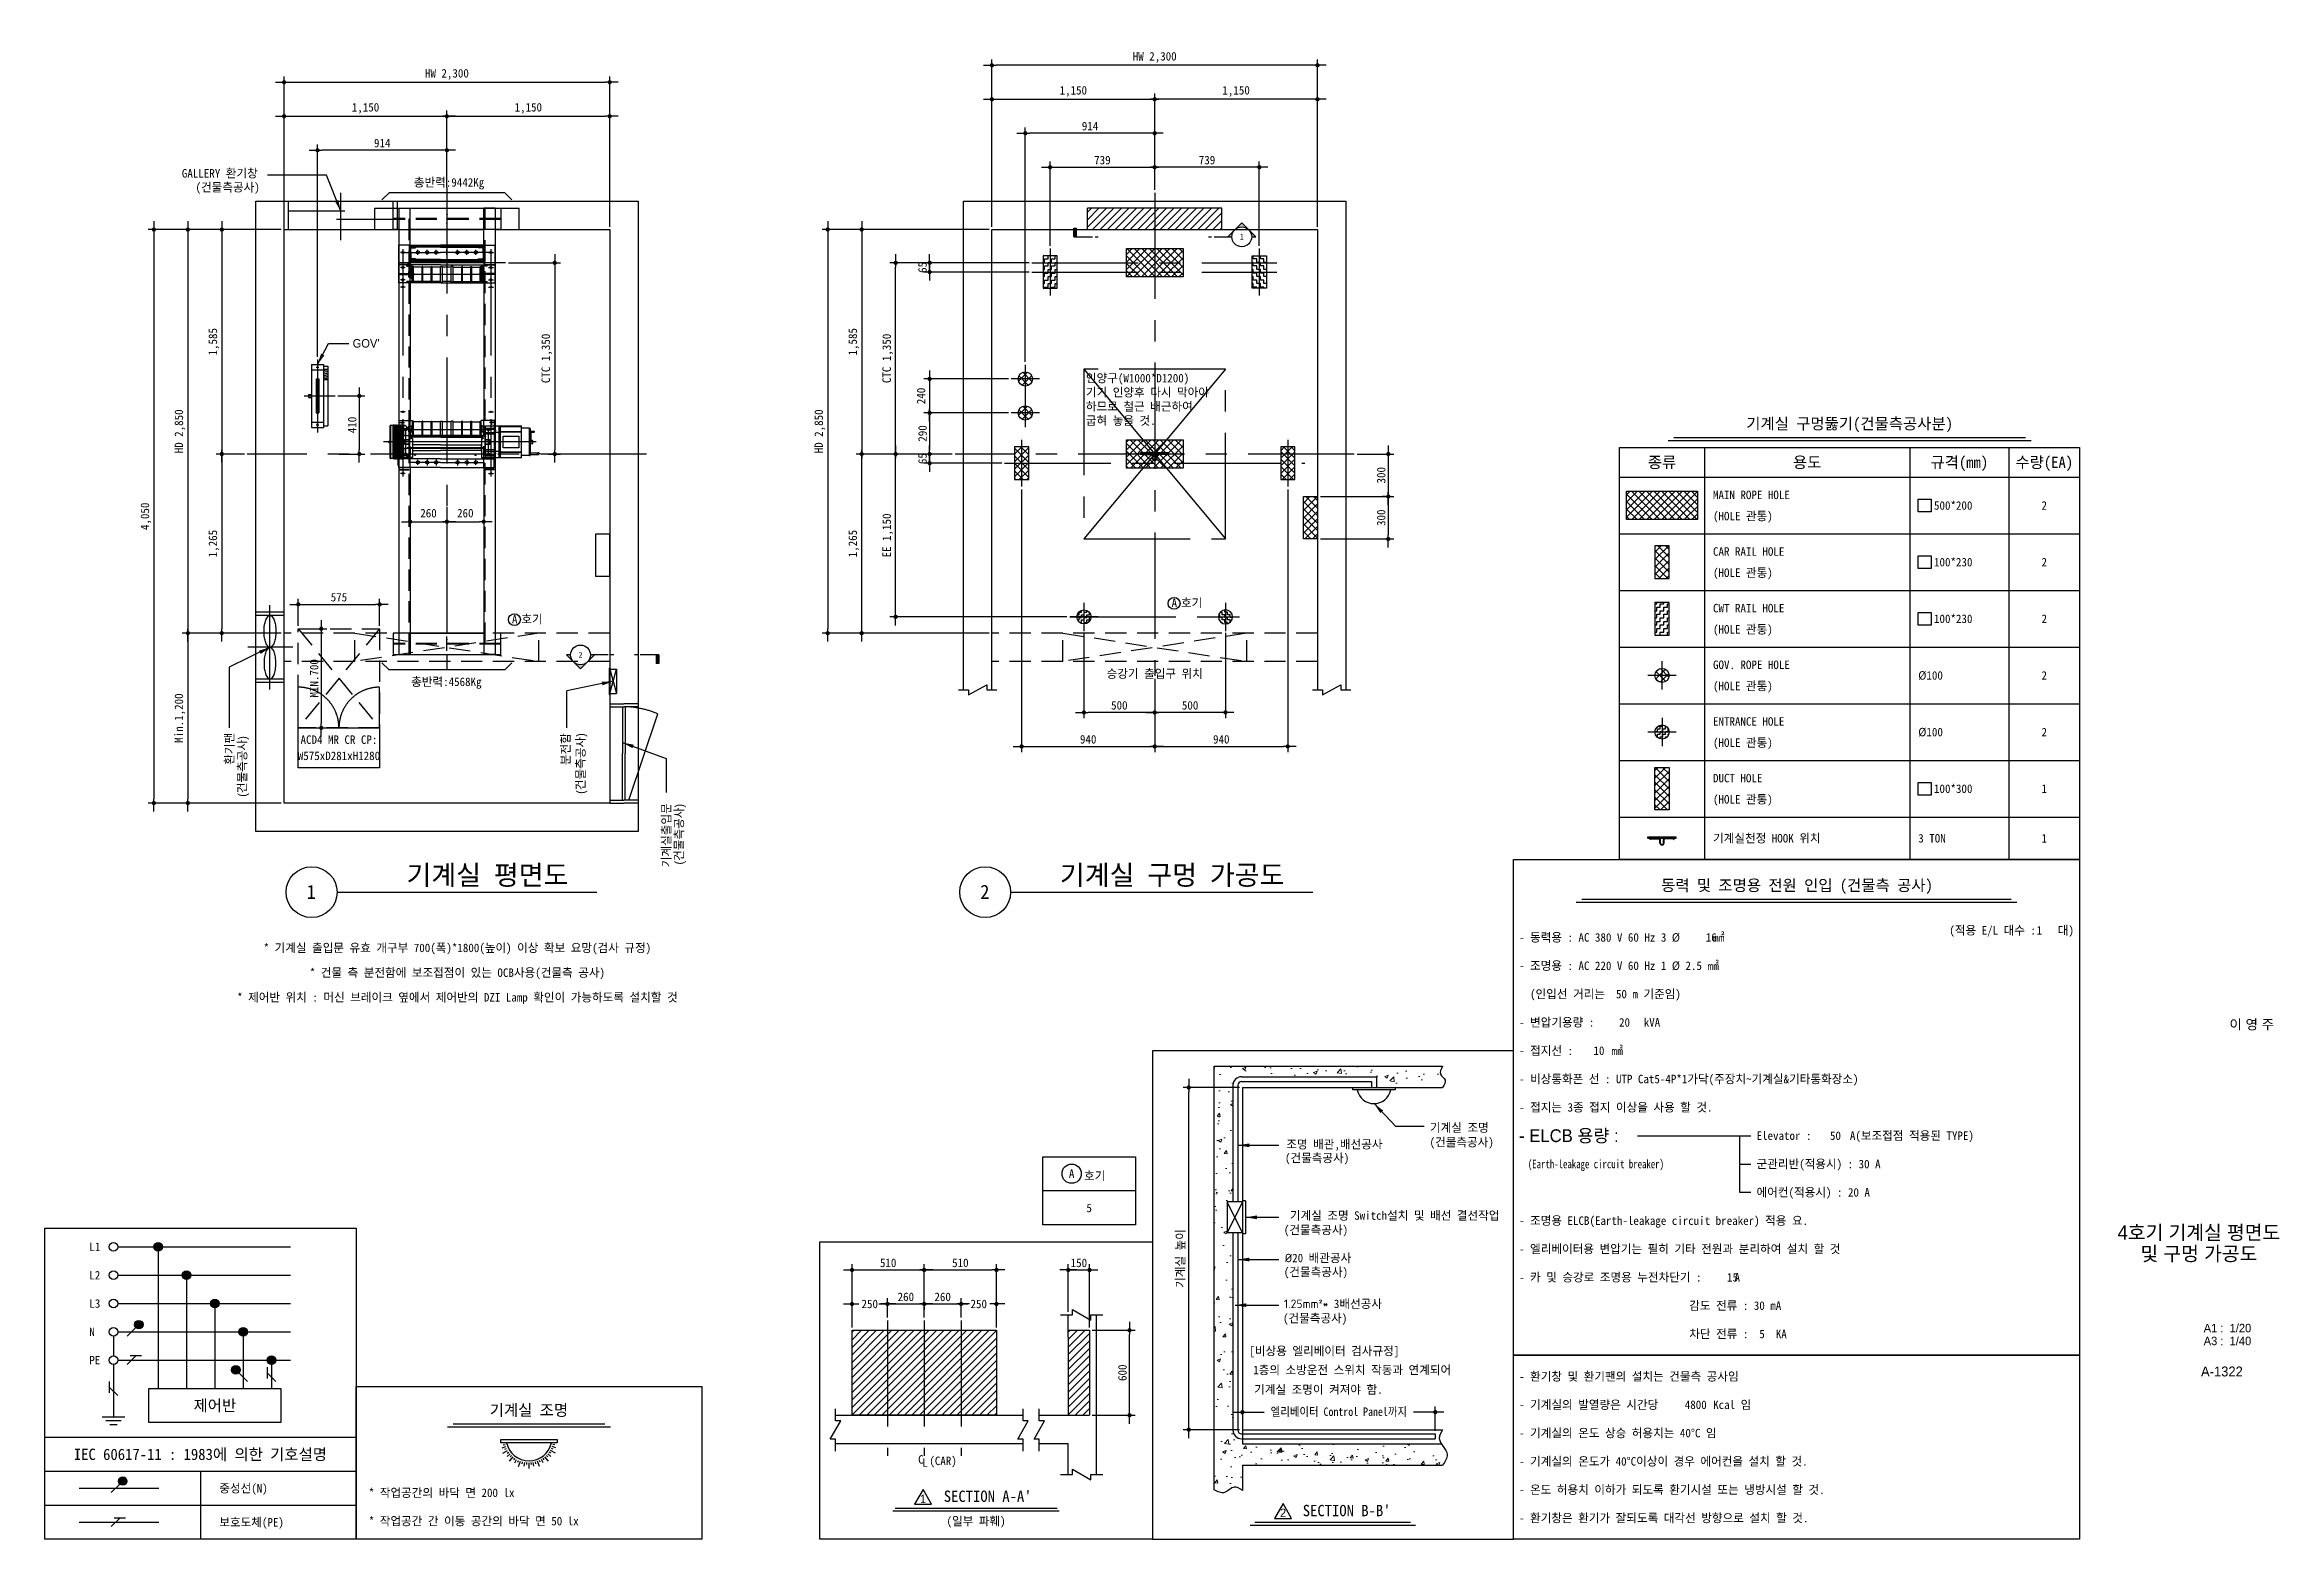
# Model space of a CAD drawing. Extents: x -9109 to 174251, y 57759 to 115528.
# Drawn here: x 125387 to 141173, y 98509 to 109062 of the extents above; entities that cross this region are included whole.
import ezdxf
from ezdxf.enums import TextEntityAlignment as Align

# ---------------------------------------------------------------- set-up
doc = ezdxf.new("R2010")
doc.units = 0
doc.header["$LTSCALE"] = 600
doc.header["$MEASUREMENT"] = 0
for name, pattern in [('CENTER', [2, 1.25, -0.25, 0.25, -0.25]), ('HIDDEN', [0.375, 0.25, -0.125]), ('PHANTOM', [2.5, 1.25, -0.25, 0.25, -0.25, 0.25, -0.25]), ('PHANTOM2', [31.749999999999986, 15.875, -3.174999999999998, 3.174999999999998, -3.174999999999998, 3.174999999999998, -3.174999999999998])]:
    doc.linetypes.add(name, pattern=pattern)
doc.layers.get('0').update_dxf_attribs({"linetype": 'CONTINUOUS'})
for name, color, linetype in [('1', 3, 'CONTINUOUS'), ('2', 4, 'HIDDEN'), ('3', 1, 'CENTER'), ('4', 6, 'PHANTOM'), ('6', 2, 'CONTINUOUS'), ('7', 7, 'CONTINUOUS'), ('A-BORD-TEXT', 3, 'CONTINUOUS'), ('A-DIMS', 7, 'CONTINUOUS')]:
    doc.layers.add(name, color=color, linetype=linetype)
for name, color, linetype, lineweight in [('A-MKXS-LEAD', 7, 'CONTINUOUS', 25), ('A-MKXS-MAK1', 3, 'CONTINUOUS', 25), ('A-MKXS-TEXT1', 3, 'CONTINUOUS', 25), ('A-MKXS-TEXT2', 7, 'CONTINUOUS', 25), ('A-XXXX-HATC', 8, 'CONTINUOUS', 18), ('A-XXXX-SYMB', 7, 'CONTINUOUS', 25), ('A-XXXX-TABL', 7, 'CONTINUOUS', 25), ('A-XXXX-TXT1', 3, 'CONTINUOUS', 25)]:
    doc.layers.add(name, color=color, linetype=linetype, lineweight=lineweight)
doc.styles.add('HY울릉도L', font='')
doc.styles.add('OTIS', font='')
doc.styles.add('굴림', font='')
doc.styles.add('돋움체', font='')
doc.styles.add('맑은고딕', font='')
doc.styles.get('HY울릉도L').set_extended_font_data('Dotum')
doc.styles.get('OTIS').set_extended_font_data('Dotum')
doc.styles.get('굴림').set_extended_font_data('Dotum')
doc.styles.get('돋움체').set_extended_font_data('DotumChe')
doc.styles.get('맑은고딕').set_extended_font_data('Dotum')
doc.dimstyles.new('CDIM', dxfattribs={"dimtxt": 3, "dimasz": 1.5, "dimexe": 2, "dimexo": 1, "dimgap": 1, "dimtad": 1, "dimdec": 0, "dimrnd": 0.5, "dimzin": 0, "dimdsep": 32, "dimlunit": 6, "dimtxsty": 'HY울릉도L', "dimblk1": '_CIDOT', "dimblk2": '_CIDOT', "dimsah": 1, "dimcen": 5.5, "dimclrd": 2, "dimclre": 2, "dimclrt": 7, "dimadec": 0, "dimazin": 0, "dimtfac": 1, "dimtdec": 0, "dimtix": 1, "dimtmove": 2, "dimatfit": 1, "dimldrblk": '_CIDOT', "dimfxl": 1, "dimtolj": 1, "dimtzin": 0, "dimlwd": -1, "dimarcsym": 0})
doc.dimstyles.new('OTIS', dxfattribs={"dimscale": 100, "dimtxt": 2.25, "dimasz": 2, "dimexe": 0.8, "dimexo": 0.8, "dimgap": 0.7, "dimtad": 1, "dimdsep": 46, "dimtxsty": '굴림', "dimblk": 'DOT', "dimcen": 0, "dimclrd": 3, "dimclre": 3, "dimclrt": 3, "dimadec": 0, "dimazin": 0, "dimtfac": 1, "dimtmove": 0, "dimatfit": 3, "dimfxl": 1, "dimtolj": 1, "dimarcsym": 0})

msp = doc.modelspace()

# ---------------------------------------------------------------- texts
at = {"color": 4, "linetype": 'Continuous', "style": 'OTIS'}
for s, p in [('1', (131592.6173010133, 98794.14064047139)), ('2', (134135.4895412193, 98695.01538100876))]:
    msp.add_text(s, height=60, dxfattribs=at).set_placement(p, align=Align.MIDDLE_CENTER)
at = {"layer": '1', "color": 3, "style": 'OTIS'}
msp.add_text("GOV'", height=60, dxfattribs=at).set_placement((127562.8280706855, 106923.6561582109))
for s, p in [('환기팬', (126722.4687879202, 103977.7242735551)), ('분전함', (129096.9325199865, 103975.3558007342)), ('(건물측공사)', (129202.8042914079, 103772.1671324578)), ('(건물측공사)', (126812.6741916717, 103751.4614631366)), ('기계실출입문', (129808.6932097353, 103254.1827815998)), ('(건물측공사)', (129898.4379079353, 103272.8577720848))]:
    msp.add_text(s, height=60, rotation=90, dxfattribs=at).set_placement(p)
at = {"layer": '1', "style": 'OTIS'}
msp.add_text('- ELCB 용량 : ', height=90, dxfattribs=at).set_placement((135802.3807476118, 101358.5876171945), align=Align.MIDDLE_LEFT)
at = {"layer": 'A-BORD-TEXT', "style": '맑은고딕'}
msp.add_text('이 영 주', height=70.00000013438176, dxfattribs=at).set_placement((141135.0907655511, 102109.0338215098), align=Align.RIGHT)
at = {"layer": 'A-MKXS-TEXT1', "style": '돋움체'}
for s, height, p in [('GALLERY 환기창', 60, (126356.4442814409, 108124.3254956922)), ('(건물측공사)', 60, (126452.690395078, 108025.1902562271)), ('인양구(W1000*D1200)', 60, (132742.5991982257, 106677.805222859, 3.159591670070826e-09)), ('기기 인양후 다시 막아야', 60, (132742.5991982257, 106577.805222859, 3.159591670070826e-09)), ('하므로 철근 배근하여', 60, (132742.5991982257, 106477.805222859, 3.159591670070826e-09)), ('굽혀 놓을 것.', 60, (132742.5991982257, 106377.805222859, 3.159591670070826e-09)), ('호기', 60, (133414.0914718615, 105090.6992774608, -1.82468441729682e-09)), ('호기', 60, (128754.2910706491, 104975.6992818606)), ('호기', 60, (132728.9493995125, 101044.6621416124)), ('[비상용 엘리베이터 검사규정]', 60, (133897.56078187, 99808.09209407764)), ('1층의 소방운전 스위치 작동과 연계되어', 60, (133924.384856716, 99674.14056932431)), ('기계실 조명이 켜져야 함.', 60, (133930.9343264842, 99536.12991038346)), ('C', 60, (131557.4075510988, 99042.53491025089)), ('L', 60, (131586.4809666285, 99020.34813930247)), ('(CAR)', 60, (131636.5135366551, 99032.37305566587)), ('* 작업공간의 바닥 면 200 lx', 60, (127676.8947742544, 98807.06677382301)), ("SECTION A-A'", 80, (131738.3981356321, 98772.4007861504)), ('* 작업공간 간 이동 공간의 바닥 면 50 lx', 60, (127676.8947742544, 98607.06677382301)), ("SECTION B-B'", 80, (134274.1211010304, 98671.42080345773))]:
    msp.add_text(s, height=height, dxfattribs=at).set_placement(p)
for s, height, p in [('총반력:9442Kg', 60, (128243.8100793594, 108060.0582939168)), ('기계실 구멍뚫기(건물측공사분)', 80, (138137.3807476118, 106346.645862543)), ('총반력:4568Kg', 60, (128224.7714444374, 104533.8087368207)), ('동력 및 조명용 전원 인입 (건물측 공사)', 80, (137765.5101434382, 103086.645862543)), ('기계실 조명', 80, (128807.9177927227, 99380.7686691828))]:
    msp.add_text(s, height=height, dxfattribs=at).set_placement(p, align=Align.CENTER)
for s, height, p in [('종류', 80, (136812.3807476118, 106113.5876171946)), ('용도', 80, (137837.3807476118, 106113.5876171946)), ('규격(mm)', 80, (138912.3807476118, 106113.5876171946)), ('수량(EA)', 80, (139512.3807476118, 106113.5876171946)), ('2', 60, (139512.3807476118, 105808.5876171946)), ('2', 60, (139512.3807476118, 105408.5876171946)), ('A', 60, (133367.2300517108, 105120.952189543, -1.82468441729682e-09)), ('A', 60, (128707.4296504985, 105005.9521939429)), ('2', 60, (139512.3807476118, 105008.5876171946)), ('2', 60, (139512.3807476118, 104608.5876171946)), ('ACD4 MR CR CP:', 60, (127466.1120522029, 104155.1172269391)), ('2', 60, (139512.3807476118, 104208.5876171946)), ('W575xD281xH1280', 60, (127466.1120522029, 104040.9017920382)), ('1', 60, (139512.3807476118, 103808.5876171946)), ('1', 60, (139512.3807476118, 103458.5876171945)), ('16', 60, (137160.0841193578, 102758.5876171945)), ('1', 60, (139478.0341813595, 102808.5876171945)), ('20', 60, (136547.5407634733, 102158.5876171945)), ('10', 60, (136366.5632840999, 101958.5876171945)), ('50', 60, (138037.3385822436, 101358.5876171945)), ('A', 60, (132641.8792456722, 101090.2336106422)), ('5', 60, (132765.7108529384, 100848.5850139528)), ('15', 60, (137310.3223897154, 100358.5876171945)), ('제어반', 80, (126589.2800628827, 99453.46559374538)), ('IEC 60617-11 : 1983에 의한 기호설명', 80, (126487.3807463153, 99108.58761719454)), ('(일부 파훼)', 60, (131966.7409451239, 98636.7334753097))]:
    msp.add_text(s, height=height, dxfattribs=at).set_placement(p, align=Align.MIDDLE_CENTER)
for s, p in [('MAIN ROPE HOLE', (137172.3807476118, 105883.5876171946)), ('(HOLE 관통)', (137172.3807476118, 105733.6334731728)), ('500*200', (138733.4977190425, 105808.5876171946)), ('CAR RAIL HOLE', (137172.3807476117, 105483.5876171945)), ('(HOLE 관통)', (137172.3807476117, 105333.6334731728)), ('100*230', (138733.4977190425, 105408.5876171946)), ('CWT RAIL HOLE', (137172.3807476117, 105083.5876171945)), ('100*230', (138733.4977190425, 105008.5876171946)), ('(HOLE 관통)', (137172.3807476117, 104933.6334731728)), ('GOV. ROPE HOLE', (137172.3807476117, 104683.5876171945)), ('(HOLE 관통)', (137172.3807476117, 104533.6334731728)), ('%%C100', (138622.3807476118, 104608.5876171946)), ('ENTRANCE HOLE', (137172.3807476118, 104283.5876171946)), ('%%C100', (138622.3807476118, 104208.5876171946)), ('(HOLE 관통)', (137172.3807476118, 104133.6334731728)), ('DUCT HOLE', (137172.3807476118, 103883.5876171946)), ('(HOLE 관통)', (137172.3807476118, 103733.6334731728)), ('100*300', (138733.4977190425, 103808.5876171946)), ('기계실천정 HOOK 위치', (137172.3807476118, 103458.5876171945)), ('3 TON', (138622.3807476118, 103458.5876171945)), ('- 동력용 : AC 380 V 60 Hz 3 %%C      ㎟', (135802.3807476118, 102758.5876171945)), ('- 조명용 : AC 220 V 60 Hz 1 %%C 2.5 ㎟', (135802.3807476118, 102558.5876171945)), ('  (인입선 거리는  50 m 기준임)', (135802.3807476118, 102358.5876171945)), ('- 변압기용량 :         kVA', (135802.3807476118, 102158.5876171945)), ('- 접지선 :       ㎟', (135802.3807476118, 101958.5876171945)), ('- 비상통화폰 선 : UTP Cat5-4P*1가닥(주장치~기계실&기타통화장소)', (135802.3807476118, 101758.5876171945)), ('- 접지는 3종 접지 이상을 사용 할 것.', (135802.3807476118, 101558.5876171945)), ('Elevator :       A(보조접점 적용된 TYPE)', (137480.122379456, 101358.5876171945)), ('군관리반(적용시) : 30 A', (137480.122379456, 101158.5876171945)), ('에어컨(적용시) : 20 A', (137480.122379456, 100958.5876171945)), ('- 조명용 ELCB(Earth-leakage circuit breaker) 적용 요.', (135802.3807476118, 100758.5876171945)), ('L1', (125702.8367276106, 100573.4655937455)), ('- 엘리베이터용 변압기는 필히 기타 전원과 분리하여 설치 할 것', (135802.3807476118, 100558.5876171945)), ('L2', (125702.8367276106, 100373.4655937455)), ('- 카 및 승강로 조명용 누전차단기 :      A', (135802.3807476118, 100358.5876171945)), ('L3', (125702.8367276106, 100173.4655937455)), ('                               감도 전류 : 30 mA', (135802.3807476118, 100158.5876171945)), ('N', (125702.8367276106, 99973.46559374545)), ('                               차단 전류 :  5  KA', (135802.3807476118, 99958.58761719454)), ('PE', (125702.8367276106, 99773.46559374545)), ('- 환기창 및 환기팬의 설치는 건물측 공사임', (135802.3807476118, 99658.58761719454)), ('- 기계실의 발열량은 시간당          Kcal 임', (135802.3807476118, 99458.58761719454)), ('4800', (136972.908031456, 99458.58761719454)), ('- 기계실의 온도 상승 허용치는 40%%DC 임', (135802.3807476118, 99258.58761719454)), ('- 기계실의 온도가 40%%dC이상이 경우 에어컨을 설치 할 것.', (135802.3807476118, 99058.58761719454)), ('중성선(N)', (126620.7140796486, 98868.58761719454)), ('- 온도 허용치 이하가 되도록 환기시설 또는 냉방시설 할 것.', (135802.3807476118, 98858.58761719454)), ('보호도체(PE)', (126620.7140796486, 98628.58761719454)), ('- 환기창은 환기가 잘되도록 대각선 방향으로 설치 할 것.', (135802.3807476118, 98658.58761719454))]:
    msp.add_text(s, height=60, dxfattribs=at).set_placement(p, align=Align.MIDDLE_LEFT)
for s, p in [('승강기 출입구 위치', (133228.6120522032, 104622.4301019221, -1.824959192875252e-09)), ('* 기계실 출입문 유효 개구부 700(폭)*1800(높이) 이상 확보 요망(검사 규정)', (128302.6102007115, 102681.9234422469)), ('* 건물 측 분전함에 보조접점이 있는 OCB사용(건물측 공사)', (128302.6102007115, 102506.9234422469)), ('* 제어반 위치 : 머신 브레이크 옆에서 제어반의 DZI Lamp 확인이 가능하도록 설치할 것', (128302.6102007115, 102331.9234422469))]:
    msp.add_text(s, height=60, dxfattribs=at).set_placement(p, align=Align.MIDDLE)
msp.add_text('(적용 E/L 대수 :    대)', height=60, dxfattribs=at).set_placement((139722.3807476118, 102808.5876171945), align=Align.MIDDLE_RIGHT)
at = {"layer": 'A-MKXS-TEXT1', "style": '돋움체', "width": 0.8}
msp.add_text('  (Earth-leakage circuit breaker)', height=60, dxfattribs=at).set_placement((135802.3807476118, 101158.5876171945), align=Align.MIDDLE_LEFT)
at = {"layer": 'A-MKXS-TEXT1', "char_height": 60, "attachment_point": 5, "style": '돋움체'}
for s, insert in [('\\A1;기계실 조명', (135380.6050269737, 101411.9187243491)), ('\\A1;(건물측공사)', (135397.1028943372, 101304.8109738212)), ('\\A1;(건물측공사)', (134375.8079312273, 101192.758773881)), ('\\A1;조명 배관,배선공사', (134497.8980824227, 101289.9729869934)), ('\\A1;(건물측공사)', (134367.5533754377, 100684.7421728521)), ('\\A1;기계실 조명 Switch설치 및 배선 결선작업', (134923.7099811657, 100791.5041651233)), ('\\A1;{\\fISOCPEUR|b0|i0|c0|p34;%%C}20 배관공사', (134382.2350844956, 100491.5690903868)), ('\\A1;(건물측공사)', (134367.3860150842, 100387.7580752783)), ('\\A1;{\\fISOCPEUR|b0|i0|c0|p34;1.25mm²*} 3배선공사', (134487.3365966274, 100168.3890401387)), ('\\A1;(건물측공사)', (134361.9488495278, 100061.2812896108))]:
    msp.add_mtext(s, dxfattribs=dict(at, insert=insert))
at = {"layer": 'A-MKXS-TEXT2', "style": '돋움체'}
for s, p in [('1', (133843.5221070494, 107705.8772860059, 2.048755301785882e-09)), ('2', (129172.230522741, 104753.3813401948))]:
    msp.add_text(s, height=40.00000040000027, dxfattribs=at).set_placement(p, align=Align.MIDDLE)
at = {"layer": 'A-XXXX-TXT1', "style": '돋움체'}
for s, p in [('기계실 평면도', (129087.4024695435, 103087.2020365793)), ('기계실 구멍 가공도', (134145.2553822215, 103087.2020365793))]:
    msp.add_text(s, height=140.000001400012, dxfattribs=at).set_placement(p, align=Align.BOTTOM_RIGHT)
for s, p in [('1', (127270.6779978453, 103080.282191078)), ('2', (132028.5309105233, 103080.282191078))]:
    msp.add_text(s, height=100.0000009999914, dxfattribs=at).set_placement(p, align=Align.MIDDLE)
at = {"layer": 'A-XXXX-TXT1', "style": '맑은고딕'}
for s, p in [('4호기 기계실 평면도', (140604.8807471275, 100675.0876171796)), ('및 구멍 가공도', (140604.8807471275, 100525.0876171796))]:
    msp.add_text(s, height=100.0000010000102, dxfattribs=at).set_placement(p, align=Align.MIDDLE_CENTER)
for s, height, p in [('A1 :  1/20', 60.00000060000612, (140974.511185188, 99969.96346198049)), ('A3 :  1/40', 60.00000060000612, (140974.511185188, 99879.26534671828)), ('A-1322', 70.00000070000715, (140914.905206331, 99658.53888779905))]:
    msp.add_text(s, height=height, dxfattribs=at).set_placement(p, align=Align.RIGHT)

# ---------------------------------------------------------------- blocks, each defined once
blk = doc.blocks.new('_CIDOT')
at = {"color": 0, "linetype": 'ByBlock'}
blk.add_line((2, 0), (-1, 0), dxfattribs=at)
at = {"color": 0, "linetype": 'ByBlock', "const_width": 0.5}
blk.add_lwpolyline([(-0.25, 0, 1), (0.25, 0, 1)], format="xyb", close=True, dxfattribs=at)
blk = doc.blocks.new('*D790')
at = {"layer": 'A-DIMS', "lineweight": -2, "transparency": 16777216}
for p, q in [((132787.8551903156, 99984.73602652937), (133090.5669411609, 99984.73602652937)), ((132787.8551903156, 99384.73602652937), (133090.5669411609, 99384.73602652937))]:
    blk.add_line(p, q, dxfattribs=at)
at = {"layer": 'A-DIMS', "transparency": 16777216}
blk.add_line((133050.5669411609, 99414.73602652937), (133050.5669411609, 99954.73602652937), dxfattribs=at)
at = {"layer": 'A-DIMS', "transparency": 16777216, "xscale": 30, "yscale": 30, "zscale": 30}
for p, rotation in [((133050.5669411609, 99984.73602652937), 90), ((133050.5669411609, 99384.73602652937), 270)]:
    blk.add_blockref('_CIDOT', p, dxfattribs=dict(at, rotation=rotation))
at = {"layer": 'A-DIMS', "color": 3, "transparency": 16777216, "insert": (133000.5269944233, 99684.7360265293), "char_height": 60, "attachment_point": 5, "rotation": 90, "style": '돋움체'}
blk.add_mtext('\\A1;600', dxfattribs=at)
blk = doc.blocks.new('*D791')
at = {"layer": 'A-DIMS', "transparency": 16777216}
for p, q in [((132587.8518569822, 100410.1798271348), (132557.8518569822, 100410.1798271348)), ((132617.8518569822, 100410.1798271348), (132767.8551903155, 100410.1798271348)), ((132797.8551903155, 100410.1798271348), (132827.8551903155, 100410.1798271348))]:
    blk.add_line(p, q, dxfattribs=at)
at = {"layer": 'A-DIMS', "lineweight": -2, "transparency": 16777216}
for p, q in [((132617.8518569822, 100113.5553450391), (132617.8518569822, 100450.1798271348)), ((132767.8551903155, 100004.7360265293), (132767.8551903155, 100450.1798271348))]:
    blk.add_line(p, q, dxfattribs=at)
at = {"layer": 'A-DIMS', "transparency": 16777216, "xscale": 30, "yscale": 30, "zscale": 30}
blk.add_blockref('_CIDOT', (132617.8518569822, 100410.1798271348), dxfattribs=at)
at = {"layer": 'A-DIMS', "transparency": 16777216, "xscale": 30, "yscale": 30, "zscale": 30, "rotation": 180}
blk.add_blockref('_CIDOT', (132767.8551903155, 100410.1798271348), dxfattribs=at)
at = {"layer": 'A-DIMS', "color": 3, "transparency": 16777216, "insert": (132692.8535236489, 100460.2197738725), "char_height": 60, "attachment_point": 5, "style": '돋움체'}
blk.add_mtext('\\A1;150', dxfattribs=at)
blk = doc.blocks.new('*D792')
at = {"layer": 'A-DIMS', "lineweight": -2, "transparency": 16777216}
for p, q in [((131090.5488618014, 100004.7360265293), (131090.5488618014, 100210.1798271348)), ((131340.5488618014, 100074.042477973), (131340.5488618014, 100210.1798271348))]:
    blk.add_line(p, q, dxfattribs=at)
at = {"layer": 'A-DIMS', "transparency": 16777216}
for p, q in [((131120.5488618014, 100170.1798271348), (131137.7858791117, 100170.1798271348)), ((131310.5488618014, 100170.1798271348), (131293.3118444912, 100170.1798271348))]:
    blk.add_line(p, q, dxfattribs=at)
at = {"layer": 'A-DIMS', "transparency": 16777216, "xscale": 30, "yscale": 30, "zscale": 30, "rotation": 180}
blk.add_blockref('_CIDOT', (131090.5488618014, 100170.1798271348), dxfattribs=at)
at = {"layer": 'A-DIMS', "transparency": 16777216, "xscale": 30, "yscale": 30, "zscale": 30}
blk.add_blockref('_CIDOT', (131340.5488618014, 100170.1798271348), dxfattribs=at)
at = {"layer": 'A-DIMS', "color": 3, "transparency": 16777216, "insert": (131215.5488618014, 100170.1798271348), "char_height": 60, "attachment_point": 5, "style": '돋움체'}
blk.add_mtext('\\A1;250', dxfattribs=at)
blk = doc.blocks.new('*D793')
at = {"layer": 'A-DIMS', "lineweight": -2, "transparency": 16777216}
for p, q in [((131860.5488618014, 100074.042477973), (131860.5488618014, 100210.1798271348)), ((132110.5488618014, 100004.7360265293), (132110.5488618014, 100210.1798271348))]:
    blk.add_line(p, q, dxfattribs=at)
at = {"layer": 'A-DIMS', "transparency": 16777216}
for p, q in [((131890.5488618014, 100170.1798271348), (131907.7858791117, 100170.1798271348)), ((132080.5488618014, 100170.1798271348), (132063.3118444912, 100170.1798271348))]:
    blk.add_line(p, q, dxfattribs=at)
at = {"layer": 'A-DIMS', "transparency": 16777216, "xscale": 30, "yscale": 30, "zscale": 30, "rotation": 180}
blk.add_blockref('_CIDOT', (131860.5488618014, 100170.1798271348), dxfattribs=at)
at = {"layer": 'A-DIMS', "transparency": 16777216, "xscale": 30, "yscale": 30, "zscale": 30}
blk.add_blockref('_CIDOT', (132110.5488618014, 100170.1798271348), dxfattribs=at)
at = {"layer": 'A-DIMS', "color": 3, "transparency": 16777216, "insert": (131985.5488618014, 100170.1798271348), "char_height": 60, "attachment_point": 5, "style": '돋움체'}
blk.add_mtext('\\A1;250', dxfattribs=at)
blk = doc.blocks.new('*D794')
at = {"layer": 'A-DIMS', "lineweight": -2, "transparency": 16777216}
for p, q in [((131090.5488618014, 100004.7360265293), (131090.5488618014, 100450.1798271348)), ((131600.5488618014, 100074.042477973), (131600.5488618014, 100450.1798271348))]:
    blk.add_line(p, q, dxfattribs=at)
at = {"layer": 'A-DIMS', "transparency": 16777216}
blk.add_line((131120.5488618014, 100410.1798271348), (131570.5488618014, 100410.1798271348), dxfattribs=at)
at = {"layer": 'A-DIMS', "transparency": 16777216, "xscale": 30, "yscale": 30, "zscale": 30, "rotation": 180}
blk.add_blockref('_CIDOT', (131090.5488618014, 100410.1798271348), dxfattribs=at)
at = {"layer": 'A-DIMS', "transparency": 16777216, "xscale": 30, "yscale": 30, "zscale": 30}
blk.add_blockref('_CIDOT', (131600.5488618014, 100410.1798271348), dxfattribs=at)
at = {"layer": 'A-DIMS', "color": 3, "transparency": 16777216, "insert": (131345.5488618014, 100460.2197738725), "char_height": 60, "attachment_point": 5, "style": '돋움체'}
blk.add_mtext('\\A1;510', dxfattribs=at)
blk = doc.blocks.new('*D795')
at = {"layer": 'A-DIMS', "lineweight": -2, "transparency": 16777216}
for p, q in [((131600.5488618014, 100074.042477973), (131600.5488618014, 100450.1798271348)), ((132110.5488618014, 100004.7360265293), (132110.5488618014, 100450.1798271348))]:
    blk.add_line(p, q, dxfattribs=at)
at = {"layer": 'A-DIMS', "transparency": 16777216}
blk.add_line((131630.5488618014, 100410.1798271348), (132080.5488618014, 100410.1798271348), dxfattribs=at)
at = {"layer": 'A-DIMS', "transparency": 16777216, "xscale": 30, "yscale": 30, "zscale": 30, "rotation": 180}
blk.add_blockref('_CIDOT', (131600.5488618014, 100410.1798271348), dxfattribs=at)
at = {"layer": 'A-DIMS', "transparency": 16777216, "xscale": 30, "yscale": 30, "zscale": 30}
blk.add_blockref('_CIDOT', (132110.5488618014, 100410.1798271348), dxfattribs=at)
at = {"layer": 'A-DIMS', "color": 3, "transparency": 16777216, "insert": (131855.5488618014, 100460.2197738725), "char_height": 60, "attachment_point": 5, "style": '돋움체'}
blk.add_mtext('\\A1;510', dxfattribs=at)
blk = doc.blocks.new('*D796')
at = {"layer": 'A-DIMS', "lineweight": -2, "transparency": 16777216}
for p, q in [((131340.5488618014, 100190.1798271348), (131340.5488618014, 100210.1798271348)), ((131600.5488618014, 100150.7451659743), (131600.5488618014, 100130.1798271348))]:
    blk.add_line(p, q, dxfattribs=at)
at = {"layer": 'A-DIMS', "transparency": 16777216}
blk.add_line((131370.5488618014, 100170.1798271348), (131570.5488618014, 100170.1798271348), dxfattribs=at)
at = {"layer": 'A-DIMS', "transparency": 16777216, "xscale": 30, "yscale": 30, "zscale": 30, "rotation": 180}
blk.add_blockref('_CIDOT', (131340.5488618014, 100170.1798271348), dxfattribs=at)
at = {"layer": 'A-DIMS', "transparency": 16777216, "xscale": 30, "yscale": 30, "zscale": 30}
blk.add_blockref('_CIDOT', (131600.5488618014, 100170.1798271348), dxfattribs=at)
at = {"layer": 'A-DIMS', "color": 3, "transparency": 16777216, "insert": (131470.5488618014, 100220.2197738725), "char_height": 60, "attachment_point": 5, "style": '돋움체'}
blk.add_mtext('\\A1;260', dxfattribs=at)
blk = doc.blocks.new('*D797')
at = {"layer": 'A-DIMS', "lineweight": -2, "transparency": 16777216}
for p, q in [((131600.5488618014, 100190.1798271348), (131600.5488618014, 100210.1798271348)), ((131860.5488618014, 100190.1798271348), (131860.5488618014, 100210.1798271348))]:
    blk.add_line(p, q, dxfattribs=at)
at = {"layer": 'A-DIMS', "transparency": 16777216}
blk.add_line((131630.5488618014, 100170.1798271348), (131830.5488618014, 100170.1798271348), dxfattribs=at)
at = {"layer": 'A-DIMS', "transparency": 16777216, "xscale": 30, "yscale": 30, "zscale": 30, "rotation": 180}
blk.add_blockref('_CIDOT', (131600.5488618014, 100170.1798271348), dxfattribs=at)
at = {"layer": 'A-DIMS', "transparency": 16777216, "xscale": 30, "yscale": 30, "zscale": 30}
blk.add_blockref('_CIDOT', (131860.5488618014, 100170.1798271348), dxfattribs=at)
at = {"layer": 'A-DIMS', "color": 3, "transparency": 16777216, "insert": (131730.5488618014, 100220.2197738725), "char_height": 60, "attachment_point": 5, "style": '돋움체'}
blk.add_mtext('\\A1;260', dxfattribs=at)
blk = doc.blocks.new('*D803')
at = {"layer": 'A-DIMS', "lineweight": -2, "transparency": 16777216}
for p, q in [((127458.949392667, 106582.0876171815), (127649.7481212804, 106582.0876171815)), ((127467.949392667, 106172.0876171815), (127649.7481212804, 106172.0876171815))]:
    blk.add_line(p, q, dxfattribs=at)
at = {"layer": 'A-DIMS', "transparency": 16777216}
blk.add_line((127609.7481212804, 106552.0876171815), (127609.7481212804, 106202.0876171815), dxfattribs=at)
at = {"layer": 'A-DIMS', "transparency": 16777216, "xscale": 30, "yscale": 30, "zscale": 30}
for p, rotation in [((127609.7481212804, 106582.0876171815), 90), ((127609.7481212804, 106172.0876171815), 270)]:
    blk.add_blockref('_CIDOT', p, dxfattribs=dict(at, rotation=rotation))
at = {"layer": 'A-DIMS', "color": 3, "transparency": 16777216, "insert": (127559.7081745427, 106377.0876171815), "char_height": 60, "attachment_point": 5, "rotation": 90, "style": '돋움체'}
blk.add_mtext('\\A1;410', dxfattribs=at)
blk = doc.blocks.new('*D804')
at = {"layer": 'A-DIMS', "lineweight": -2, "transparency": 16777216}
for p, q in [((127314.6120623349, 106858.4875650268), (127314.6120623349, 108357.0876171815)), ((128228.6120522029, 108057.1167859815), (128228.6120522029, 108357.0876171815))]:
    blk.add_line(p, q, dxfattribs=at)
at = {"layer": 'A-DIMS', "transparency": 16777216}
blk.add_line((128198.6120522029, 108317.0876171815), (127344.6120623349, 108317.0876171815), dxfattribs=at)
at = {"layer": 'A-DIMS', "transparency": 16777216, "xscale": 30, "yscale": 30, "zscale": 30, "rotation": 180}
blk.add_blockref('_CIDOT', (127314.6120623349, 108317.0876171815), dxfattribs=at)
at = {"layer": 'A-DIMS', "transparency": 16777216, "xscale": 30, "yscale": 30, "zscale": 30}
blk.add_blockref('_CIDOT', (128228.6120522029, 108317.0876171815), dxfattribs=at)
at = {"layer": 'A-DIMS', "color": 3, "transparency": 16777216, "insert": (127771.6120572689, 108367.1275639192), "char_height": 60, "attachment_point": 5, "style": '돋움체'}
blk.add_mtext('\\A1;{\\C7;914}', dxfattribs=at)
blk = doc.blocks.new('*D805')
at = {"layer": 'A-DIMS', "lineweight": -2, "transparency": 16777216}
for p, q in [((134658.6121316123, 106172.0876172798, 4.144078655087826e-09), (134918.6121316135, 106172.0876172798, 4.144078655087826e-09)), ((134398.6122110196, 105872.0876172799, 4.144078655087826e-09), (134918.6121316135, 105872.0876172799, 4.144078655087826e-09))]:
    blk.add_line(p, q, dxfattribs=at)
at = {"layer": 'A-DIMS', "transparency": 16777216}
blk.add_line((134878.6121316135, 106142.0876172798, 4.144078655087826e-09), (134878.6121316135, 105902.0876172799, 4.144078655087826e-09), dxfattribs=at)
at = {"layer": 'A-DIMS', "transparency": 16777216, "xscale": 30, "yscale": 30, "zscale": 30}
for p, rotation in [((134878.6121316135, 106172.0876172798, 4.144078655087826e-09), 90), ((134878.6121316135, 105872.0876172799, 4.144078655087826e-09), 270)]:
    blk.add_blockref('_CIDOT', p, dxfattribs=dict(at, rotation=rotation))
at = {"layer": 'A-DIMS', "color": 3, "transparency": 16777216, "insert": (134828.5721848758, 106022.0876172798, 4.144078655087826e-09), "char_height": 60, "attachment_point": 5, "rotation": 90, "style": '돋움체'}
blk.add_mtext('\\A1;300', dxfattribs=at)
blk = doc.blocks.new('*D806')
at = {"layer": 'A-DIMS', "lineweight": -2, "transparency": 16777216}
for p, q in [((134858.6121316138, 105872.0876172799, 4.144078655087826e-09), (134838.6121316135, 105872.0876172799, 4.144078655087826e-09)), ((134398.6121713159, 105572.0876172799, 4.144078655087826e-09), (134918.6121316135, 105572.0876172799, 4.144078655087826e-09))]:
    blk.add_line(p, q, dxfattribs=at)
at = {"layer": 'A-DIMS', "transparency": 16777216}
blk.add_line((134878.6121316135, 105842.0876172799, 4.144078655087826e-09), (134878.6121316135, 105602.0876172799, 4.144078655087826e-09), dxfattribs=at)
at = {"layer": 'A-DIMS', "transparency": 16777216, "xscale": 30, "yscale": 30, "zscale": 30}
for p, rotation in [((134878.6121316135, 105872.0876172799, 4.144078655087826e-09), 90), ((134878.6121316135, 105572.0876172799, 4.144078655087826e-09), 270)]:
    blk.add_blockref('_CIDOT', p, dxfattribs=dict(at, rotation=rotation))
at = {"layer": 'A-DIMS', "color": 3, "transparency": 16777216, "insert": (134828.5721848759, 105722.0876172799, 4.144078655087826e-09), "char_height": 60, "attachment_point": 5, "rotation": 90, "style": '돋움체'}
blk.add_mtext('\\A1;300', dxfattribs=at)
blk = doc.blocks.new('*D807')
at = {"layer": 'A-DIMS', "lineweight": -2, "transparency": 16777216}
for p, q in [((133228.6120522029, 108037.0876171815, -2.595874060833221e-09), (133228.6120522029, 108717.0876171815, -2.595874060833221e-09)), ((134378.6121316123, 107777.0876171804, -2.595874060833221e-09), (134378.6121316123, 108717.0876171815, -2.595874060833221e-09))]:
    blk.add_line(p, q, dxfattribs=at)
at = {"layer": 'A-DIMS', "transparency": 16777216}
blk.add_line((134348.6121316123, 108677.0876171815, -2.595874060833221e-09), (133258.6120522029, 108677.0876171815, -2.595874060833221e-09), dxfattribs=at)
at = {"layer": 'A-DIMS', "transparency": 16777216, "xscale": 30, "yscale": 30, "zscale": 30, "rotation": 180}
blk.add_blockref('_CIDOT', (133228.6120522029, 108677.0876171815, -2.595874060833221e-09), dxfattribs=at)
at = {"layer": 'A-DIMS', "transparency": 16777216, "xscale": 30, "yscale": 30, "zscale": 30}
blk.add_blockref('_CIDOT', (134378.6121316123, 108677.0876171815, -2.595874060833221e-09), dxfattribs=at)
at = {"layer": 'A-DIMS', "color": 3, "transparency": 16777216, "insert": (133803.6120919076, 108732.8000006702, -2.595874060833221e-09), "char_height": 60, "attachment_point": 5, "style": '돋움체'}
blk.add_mtext('\\A1;1,150', dxfattribs=at)
blk = doc.blocks.new('*D808')
at = {"layer": 'A-DIMS', "lineweight": -2, "transparency": 16777216}
for p, q in [((132078.6120919055, 107777.087617179, -2.595874060833217e-09), (132078.6120919055, 108717.0876171815, -2.595874060833217e-09)), ((133228.6120522029, 108037.0876171815, -2.595874060833217e-09), (133228.6120522029, 108717.0876171815, -2.595874060833217e-09))]:
    blk.add_line(p, q, dxfattribs=at)
at = {"layer": 'A-DIMS', "transparency": 16777216}
blk.add_line((132108.6120919055, 108677.0876171815, -2.595874060833217e-09), (133198.6120522029, 108677.0876171815, -2.595874060833217e-09), dxfattribs=at)
at = {"layer": 'A-DIMS', "transparency": 16777216, "xscale": 30, "yscale": 30, "zscale": 30, "rotation": 180}
blk.add_blockref('_CIDOT', (132078.6120919055, 108677.0876171815, -2.595874060833217e-09), dxfattribs=at)
at = {"layer": 'A-DIMS', "transparency": 16777216, "xscale": 30, "yscale": 30, "zscale": 30}
blk.add_blockref('_CIDOT', (133228.6120522029, 108677.0876171815, -2.595874060833217e-09), dxfattribs=at)
at = {"layer": 'A-DIMS', "color": 3, "transparency": 16777216, "insert": (132653.6120720542, 108732.8000006702, -2.595874060833217e-09), "char_height": 60, "attachment_point": 5, "style": '돋움체'}
blk.add_mtext('\\A1;1,150', dxfattribs=at)
blk = doc.blocks.new('*D809')
at = {"layer": 'A-DIMS', "lineweight": -2, "transparency": 16777216}
for p, q in [((132288.6129138048, 105922.0876172811, -1.262695054527446e-09), (132288.6129138048, 104067.0876171815, -1.262695054527446e-09)), ((133228.6120522032, 104585.4061785088, -1.262695054527446e-09), (133228.6120522032, 104067.0876171815, -1.262695054527446e-09))]:
    blk.add_line(p, q, dxfattribs=at)
at = {"layer": 'A-DIMS', "transparency": 16777216}
blk.add_line((132318.6129138048, 104107.0876171815, -1.262695054527446e-09), (133198.6120522032, 104107.0876171815, -1.262695054527446e-09), dxfattribs=at)
at = {"layer": 'A-DIMS', "transparency": 16777216, "xscale": 30, "yscale": 30, "zscale": 30, "rotation": 180}
blk.add_blockref('_CIDOT', (132288.6129138048, 104107.0876171815, -1.262695054527446e-09), dxfattribs=at)
at = {"layer": 'A-DIMS', "transparency": 16777216, "xscale": 30, "yscale": 30, "zscale": 30}
blk.add_blockref('_CIDOT', (133228.6120522032, 104107.0876171815, -1.262695054527446e-09), dxfattribs=at)
at = {"layer": 'A-DIMS', "color": 3, "transparency": 16777216, "insert": (132758.612483004, 104157.1275639192, -1.262695054527446e-09), "char_height": 60, "attachment_point": 5, "style": '돋움체'}
blk.add_mtext('\\A1;940', dxfattribs=at)
blk = doc.blocks.new('*D810')
at = {"layer": 'A-DIMS', "lineweight": -2, "transparency": 16777216}
for p, q in [((134168.6111906017, 105922.0876172811, -1.262695054527446e-09), (134168.6111906017, 104067.0876171815, -1.262695054527446e-09)), ((133228.6120522032, 104585.4061785088, -1.262695054527446e-09), (133228.6120522032, 104067.0876171815, -1.262695054527446e-09))]:
    blk.add_line(p, q, dxfattribs=at)
at = {"layer": 'A-DIMS', "transparency": 16777216}
blk.add_line((133258.6120522032, 104107.0876171815, -1.262695054527446e-09), (134138.6111906017, 104107.0876171815, -1.262695054527446e-09), dxfattribs=at)
at = {"layer": 'A-DIMS', "transparency": 16777216, "xscale": 30, "yscale": 30, "zscale": 30, "rotation": 180}
blk.add_blockref('_CIDOT', (133228.6120522032, 104107.0876171815, -1.262695054527446e-09), dxfattribs=at)
at = {"layer": 'A-DIMS', "transparency": 16777216, "xscale": 30, "yscale": 30, "zscale": 30}
blk.add_blockref('_CIDOT', (134168.6111906017, 104107.0876171815, -1.262695054527446e-09), dxfattribs=at)
at = {"layer": 'A-DIMS', "color": 3, "transparency": 16777216, "insert": (133698.6116214025, 104157.1275639192, -1.262695054527446e-09), "char_height": 60, "attachment_point": 5, "style": '돋움체'}
blk.add_mtext('\\A1;940', dxfattribs=at)
blk = doc.blocks.new('*D811')
at = {"layer": 'A-DIMS', "lineweight": -2, "transparency": 16777216}
for p, q in [((132314.6120522033, 106822.087617281, -1.262695054527446e-09), (132314.6120522033, 108477.0876171815, -1.262695054527446e-09)), ((133228.6120522029, 108037.0876171815, -1.262695054527446e-09), (133228.6120522029, 108477.0876171815, -1.262695054527446e-09))]:
    blk.add_line(p, q, dxfattribs=at)
at = {"layer": 'A-DIMS', "transparency": 16777216}
blk.add_line((133198.6120522029, 108437.0876171815, -1.262695054527446e-09), (132344.6120522033, 108437.0876171815, -1.262695054527446e-09), dxfattribs=at)
at = {"layer": 'A-DIMS', "transparency": 16777216, "xscale": 30, "yscale": 30, "zscale": 30, "rotation": 180}
blk.add_blockref('_CIDOT', (132314.6120522033, 108437.0876171815, -1.262695054527446e-09), dxfattribs=at)
at = {"layer": 'A-DIMS', "transparency": 16777216, "xscale": 30, "yscale": 30, "zscale": 30}
blk.add_blockref('_CIDOT', (133228.6120522029, 108437.0876171815, -1.262695054527446e-09), dxfattribs=at)
at = {"layer": 'A-DIMS', "color": 3, "transparency": 16777216, "insert": (132771.6120522031, 108487.1275639192, -1.262695054527446e-09), "char_height": 60, "attachment_point": 5, "style": '돋움체'}
blk.add_mtext('\\A1;{\\C7;914}', dxfattribs=at)
blk = doc.blocks.new('*D812')
at = {"layer": 'A-DIMS', "lineweight": -2, "transparency": 16777216}
for p, q in [((132489.6120522032, 107642.0876168221, -1.262695054527446e-09), (132489.6120522032, 108237.0876171815, -1.262695054527446e-09)), ((133228.6120522029, 108037.0876171815, -1.262695054527446e-09), (133228.6120522029, 108237.0876171815, -1.262695054527446e-09))]:
    blk.add_line(p, q, dxfattribs=at)
at = {"layer": 'A-DIMS', "transparency": 16777216}
blk.add_line((132519.6120522032, 108197.0876171815, -1.262695054527446e-09), (133198.6120522029, 108197.0876171815, -1.262695054527446e-09), dxfattribs=at)
at = {"layer": 'A-DIMS', "transparency": 16777216, "xscale": 30, "yscale": 30, "zscale": 30, "rotation": 180}
blk.add_blockref('_CIDOT', (132489.6120522032, 108197.0876171815, -1.262695054527446e-09), dxfattribs=at)
at = {"layer": 'A-DIMS', "transparency": 16777216, "xscale": 30, "yscale": 30, "zscale": 30}
blk.add_blockref('_CIDOT', (133228.6120522029, 108197.0876171815, -1.262695054527446e-09), dxfattribs=at)
at = {"layer": 'A-DIMS', "color": 3, "transparency": 16777216, "insert": (132859.1120522031, 108247.1275639192, -1.262695054527446e-09), "char_height": 60, "attachment_point": 5, "style": '돋움체'}
blk.add_mtext('\\A1;739', dxfattribs=at)
blk = doc.blocks.new('*D813')
at = {"layer": 'A-DIMS', "lineweight": -2, "transparency": 16777216}
for p, q in [((132728.6120522032, 104902.0876127817, -1.824959192875252e-09), (132728.6120522032, 104307.0876171815, -1.824959192875252e-09)), ((133228.6120522032, 104585.4061785088, -1.824959192875252e-09), (133228.6120522032, 104307.0876171815, -1.824959192875252e-09))]:
    blk.add_line(p, q, dxfattribs=at)
at = {"layer": 'A-DIMS', "transparency": 16777216}
blk.add_line((133198.6120522032, 104347.0876171815, -1.824959192875252e-09), (132758.6120522032, 104347.0876171815, -1.824959192875252e-09), dxfattribs=at)
at = {"layer": 'A-DIMS', "transparency": 16777216, "xscale": 30, "yscale": 30, "zscale": 30, "rotation": 180}
blk.add_blockref('_CIDOT', (132728.6120522032, 104347.0876171815, -1.824959192875252e-09), dxfattribs=at)
at = {"layer": 'A-DIMS', "transparency": 16777216, "xscale": 30, "yscale": 30, "zscale": 30}
blk.add_blockref('_CIDOT', (133228.6120522032, 104347.0876171815, -1.824959192875252e-09), dxfattribs=at)
at = {"layer": 'A-DIMS', "color": 3, "transparency": 16777216, "insert": (132978.6120522032, 104397.1275639192, -1.824959192875252e-09), "char_height": 60, "attachment_point": 5, "style": '돋움체'}
blk.add_mtext('\\A1;500', dxfattribs=at)
blk = doc.blocks.new('*D814')
at = {"layer": 'A-DIMS', "lineweight": -2, "transparency": 16777216}
for p, q in [((133228.6120522029, 108037.0876171815, -1.262695054527446e-09), (133228.6120522029, 108237.0876171815, -1.262695054527446e-09)), ((133967.6120522033, 107642.0876168224, -1.262695054527446e-09), (133967.6120522033, 108237.0876171815, -1.262695054527446e-09))]:
    blk.add_line(p, q, dxfattribs=at)
at = {"layer": 'A-DIMS', "transparency": 16777216}
blk.add_line((133937.6120522033, 108197.0876171815, -1.262695054527446e-09), (133258.6120522029, 108197.0876171815, -1.262695054527446e-09), dxfattribs=at)
at = {"layer": 'A-DIMS', "transparency": 16777216, "xscale": 30, "yscale": 30, "zscale": 30, "rotation": 180}
blk.add_blockref('_CIDOT', (133228.6120522029, 108197.0876171815, -1.262695054527446e-09), dxfattribs=at)
at = {"layer": 'A-DIMS', "transparency": 16777216, "xscale": 30, "yscale": 30, "zscale": 30}
blk.add_blockref('_CIDOT', (133967.6120522033, 108197.0876171815, -1.262695054527446e-09), dxfattribs=at)
at = {"layer": 'A-DIMS', "color": 3, "transparency": 16777216, "insert": (133598.1120522031, 108247.1275639192, -1.262695054527446e-09), "char_height": 60, "attachment_point": 5, "style": '돋움체'}
blk.add_mtext('\\A1;739', dxfattribs=at)
blk = doc.blocks.new('*D815')
at = {"layer": 'A-DIMS', "lineweight": -2, "transparency": 16777216}
for p, q in [((133728.6120522032, 104909.7155769145, -1.824959192875252e-09), (133728.6120522032, 104307.0876171815, -1.824959192875252e-09)), ((133228.6120522032, 104585.4061785088, -1.824959192875252e-09), (133228.6120522032, 104307.0876171815, -1.824959192875252e-09))]:
    blk.add_line(p, q, dxfattribs=at)
at = {"layer": 'A-DIMS', "transparency": 16777216}
blk.add_line((133698.6120522032, 104347.0876171815, -1.824959192875252e-09), (133258.6120522032, 104347.0876171815, -1.824959192875252e-09), dxfattribs=at)
at = {"layer": 'A-DIMS', "transparency": 16777216, "xscale": 30, "yscale": 30, "zscale": 30, "rotation": 180}
blk.add_blockref('_CIDOT', (133228.6120522032, 104347.0876171815, -1.824959192875252e-09), dxfattribs=at)
at = {"layer": 'A-DIMS', "transparency": 16777216, "xscale": 30, "yscale": 30, "zscale": 30}
blk.add_blockref('_CIDOT', (133728.6120522032, 104347.0876171815, -1.824959192875252e-09), dxfattribs=at)
at = {"layer": 'A-DIMS', "color": 3, "transparency": 16777216, "insert": (133478.6120522032, 104397.1275639192, -1.824959192875252e-09), "char_height": 60, "attachment_point": 5, "style": '돋움체'}
blk.add_mtext('\\A1;500', dxfattribs=at)
blk = doc.blocks.new('A1')
for p, q in [((-7.843405444276186, 0), (-1.854360000000042, 0)), ((7.843405444274822, 0), (1.854360000000042, 0)), ((-8.247325444277067, -0.8078399999999419), (-8.651245444277038, -0.8078399999999419)), ((-7.843405444276186, -0.403919999999971), (-4.635441824559166, -0.403919999999971)), ((-4.635441824559166, -0.403919999999971), (-1.854360000000042, -0.403919999999971)), ((-1.450440000000071, -3.347158688490708), (-1.450440000000071, -0.8078399999999419)), ((-1.046519999999191, -3.347158688490708), (-1.046519999999191, -0.8078399999999419)), ((1.046519999999873, -3.347158688490708), (1.046519999999873, -0.8078399999999419)), ((1.450439999999844, -3.347158688490708), (1.450439999999844, -0.8078399999999419)), ((5.280925005210747, -0.403919999999971), (1.854360000001861, -0.403919999999971)), ((7.843405444276868, -0.403919999999971), (5.041207465321804, -0.403919999999971)), ((8.247325444277976, -0.8078399999999419), (8.651245444275673, -0.8078399999999419))]:
    blk.add_line(p, q)
for centre, radius, start, end in [((-7.843405444276186, -0.8078399999999419), 0.8078400000000002, 90, 180), ((-1.854360000000042, -0.8078399999999419), 0.8078400000000002, 0, 90), ((1.854360000001861, -0.8078399999999419), 0.8078400000000002, 90, 180), ((7.843405444276868, -0.8078399999999419), 0.8078400000000002, 0, 90), ((-7.843405444276186, -0.8078399999999419), 0.4039200000000001, 90, 180), ((-1.854360000000042, -0.8078399999999419), 0.4039200000000001, 0, 90), ((0, -3.347158688490708), 1.450439999999999, 180, 0), ((0, -3.347158688490708), 1.04652, 180, 0), ((1.854360000001861, -0.8078399999999419), 0.4039200000000001, 90, 180), ((7.843405444276868, -0.8078399999999419), 0.4039200000000001, 0, 90)]:
    blk.add_arc(centre, radius, start, end)
blk = doc.blocks.new('H-100X230(CAR RAIL) GM')
at = {"layer": '1'}
h = blk.add_hatch(dxfattribs=at)
h.set_pattern_fill('ANSI37', color=256, scale=300)
h.set_pattern_definition([(45, (-31072.72269841462, 72.75850545574305), (-26.51650429449553, 26.51650429449553), []), (135, (-31072.72269841462, 72.75850545574305), (-26.51650429449553, -26.51650429449553), [])])
h.paths.add_polyline_path([(-50, 50.00000000000091), (50, 50.00000000000091), (50, -179.9999999999991), (-50, -179.9999999999991)])
blk.add_lwpolyline([(-50, 50.00000000000091), (50, 50.00000000000091), (50, -179.9999999999991), (-50, -179.9999999999991)], close=True)
at = {"layer": '3'}
blk.add_line((0, 100.0000000000009), (0, -229.9999999999991), dxfattribs=at)
blk = doc.blocks.new('*D816')
at = {"layer": 'A-DIMS', "lineweight": -2, "transparency": 16777216}
for p, q in [((132078.6120522015, 107777.0876171786, -2.595874060833217e-09), (132078.6120522015, 108957.0876171815, -2.595874060833217e-09)), ((134378.6120919057, 107777.087617179, -2.595874060833217e-09), (134378.6120919057, 108957.0876171815, -2.595874060833217e-09))]:
    blk.add_line(p, q, dxfattribs=at)
at = {"layer": 'A-DIMS', "transparency": 16777216}
blk.add_line((134348.6120919057, 108917.0876171815, -2.595874060833217e-09), (132108.6120522015, 108917.0876171815, -2.595874060833217e-09), dxfattribs=at)
at = {"layer": 'A-DIMS', "transparency": 16777216, "xscale": 30, "yscale": 30, "zscale": 30, "rotation": 180}
blk.add_blockref('_CIDOT', (132078.6120522015, 108917.0876171815, -2.595874060833217e-09), dxfattribs=at)
at = {"layer": 'A-DIMS', "transparency": 16777216, "xscale": 30, "yscale": 30, "zscale": 30}
blk.add_blockref('_CIDOT', (134378.6120919057, 108917.0876171815, -2.595874060833217e-09), dxfattribs=at)
at = {"layer": 'A-DIMS', "color": 3, "transparency": 16777216, "insert": (133228.6120720536, 108972.8000006702, -2.595874060833217e-09), "char_height": 60, "attachment_point": 5, "style": '돋움체'}
blk.add_mtext('\\A1;HW 2,300', dxfattribs=at)
blk = doc.blocks.new('H-100X230(CWT RAIL) GM')
at = {"layer": '1'}
h = blk.add_hatch(dxfattribs=at)
h.set_pattern_fill('ZIGZAG', color=256, scale=200)
h.set_pattern_definition([(0, (0, 0), (25, 25), [25, -25]), (90, (25, 0), (-25, 25), [25, -25])])
h.paths.add_polyline_path([(50, 49.9999999997126), (-50, 49.9999999997126), (-50, -180.0000000002874), (50, -180.0000000002874)])
blk.add_lwpolyline([(50, 49.9999999997126), (-50, 49.9999999997126), (-50, -180.0000000002874), (50, -180.0000000002874)], close=True)
at = {"layer": '3'}
blk.add_line((0, 99.9999999997126), (0, -230.0000000002874), dxfattribs=at)
blk = doc.blocks.new('H-100(OP)')
at = {"layer": '1'}
h = blk.add_hatch(dxfattribs=at)
h.set_pattern_fill('ZIGZAG', color=256, scale=150)
h.set_pattern_definition([(0, (0, 0), (18.75, 18.75), [18.75, -18.75]), (90, (18.75, 0), (-18.75, 18.75), [18.75, -18.75])])
edge = h.paths.add_edge_path()
edge.add_arc((1.455191522836685e-11, 1.818989403545856e-12), 50, 0, 360)
blk.add_circle((1.455191522836685e-11, 1.818989403545856e-12), 50)
at = {"layer": '3'}
for p, q in [((100, -7.275957614183426e-12), (-100, 7.275957614183426e-12)), ((1.455191522836685e-11, 100.0000000000018), (0, -99.99999999999818))]:
    blk.add_line(p, q, dxfattribs=at)
blk = doc.blocks.new('H-100(GOV 240)')
at = {"layer": '1'}
h = blk.add_hatch(dxfattribs=at)
h.set_pattern_fill('ANSI37', color=256, scale=300)
h.set_pattern_definition([(45, (-82788.21090543843, -9303.855763472851), (-26.51650429449553, 26.51650429449553), []), (135, (-82788.21090543843, -9303.855763472851), (-26.51650429449553, -26.51650429449553), [])])
edge = h.paths.add_edge_path()
edge.add_arc((1.455191522836685e-11, 240.0000000000018), 50, 0, 360)
h = blk.add_hatch(dxfattribs=at)
h.set_pattern_fill('ANSI37', color=256, scale=300)
h.set_pattern_definition([(45, (-82788.21090543843, -9543.855763472851), (-26.51650429449553, 26.51650429449553), []), (135, (-82788.21090543843, -9543.855763472851), (-26.51650429449553, -26.51650429449553), [])])
edge = h.paths.add_edge_path()
edge.add_arc((1.455191522836685e-11, 1.818989403545856e-12), 50, 0, 360)
for centre in [(1.455191522836685e-11, 240.0000000000018), (1.455191522836685e-11, 1.818989403545856e-12)]:
    blk.add_circle(centre, 50)
at = {"layer": '3'}
for p, q in [((0, 340.0000000000018), (0, -99.99999999999818)), ((100, 239.9999999999927), (-100, 240.0000000000073)), ((100, -7.275957614183426e-12), (-100, 7.275957614183426e-12))]:
    blk.add_line(p, q, dxfattribs=at)
blk = doc.blocks.new('H-100X300(C.SU)')
at = {"layer": '1'}
h = blk.add_hatch(dxfattribs=at)
h.set_pattern_fill('ANSI37', color=256, scale=300)
h.set_pattern_definition([(45, (-30780.8082073174, -207.7299991554319), (-26.51650429449553, 26.51650429449553), []), (135, (-30780.8082073174, -207.7299991554319), (-26.51650429449553, -26.51650429449553), [])])
h.paths.add_polyline_path([(-100, -300), (0, -300), (0, -600), (-100, -600)])
blk.add_lwpolyline([(-100, -300), (0, -300), (0, -600), (-100, -600)], close=True)
blk = doc.blocks.new('H-400X200(ROPE)')
at = {"layer": '1'}
h = blk.add_hatch(dxfattribs=at)
h.set_pattern_fill('ANSI37', color=256, scale=300)
h.set_pattern_definition([(45, (-29848.15218837632, -635.1293208290298), (-26.51650429449553, 26.51650429449553), []), (135, (-29848.15218837632, -635.1293208290298), (-26.51650429449553, -26.51650429449553), [])])
h.paths.add_polyline_path([(-200, 100), (200, 100), (200, -100), (-200, -100)])
blk.add_lwpolyline([(-200, 100), (200, 100), (200, -100), (-200, -100)], close=True)
blk = doc.blocks.new('*D817')
at = {"layer": 'A-DIMS', "lineweight": -2, "transparency": 16777216}
for p, q in [((131598.612052202, 106172.0876172759, 1.432473852768433e-09), (131118.6120522022, 106172.0876172759, 1.432473852768433e-09)), ((132058.6120523232, 104907.087612776, 1.432473852768433e-09), (131118.6120522022, 104907.087612776, 1.432473852768433e-09))]:
    blk.add_line(p, q, dxfattribs=at)
at = {"layer": 'A-DIMS', "transparency": 16777216}
blk.add_line((131158.6120522022, 104937.087612776, 1.432473852768433e-09), (131158.6120522022, 106142.0876172759, 1.432473852768433e-09), dxfattribs=at)
at = {"layer": 'A-DIMS', "transparency": 16777216, "xscale": 30, "yscale": 30, "zscale": 30}
for p, rotation in [((131158.6120522022, 106172.0876172759, 1.432473852768433e-09), 90), ((131158.6120522022, 104907.087612776, 1.432473852768433e-09), 270)]:
    blk.add_blockref('_CIDOT', p, dxfattribs=dict(at, rotation=rotation))
at = {"layer": 'A-DIMS', "color": 3, "transparency": 16777216, "insert": (131102.8996687135, 105539.5876150259, 1.432473852768433e-09), "char_height": 60, "attachment_point": 5, "rotation": 90, "style": '돋움체'}
blk.add_mtext('\\A1;1,265', dxfattribs=at)
blk = doc.blocks.new('*D818')
at = {"layer": 'A-DIMS', "lineweight": -2, "transparency": 16777216}
for p, q in [((131598.612052202, 106172.0876172759, 1.432473852768433e-09), (131358.6120522021, 106172.0876172759, 1.432473852768433e-09)), ((132608.6120523257, 105022.0876127758, 1.432473852768433e-09), (131358.6120522021, 105022.0876127758, 1.432473852768433e-09))]:
    blk.add_line(p, q, dxfattribs=at)
at = {"layer": 'A-DIMS', "transparency": 16777216}
blk.add_line((131398.6120522021, 105052.0876127758, 1.432473852768433e-09), (131398.6120522021, 106142.0876172759, 1.432473852768433e-09), dxfattribs=at)
at = {"layer": 'A-DIMS', "transparency": 16777216, "xscale": 30, "yscale": 30, "zscale": 30}
for p, rotation in [((131398.6120522021, 106172.0876172759, 1.432473852768433e-09), 90), ((131398.6120522021, 105022.0876127758, 1.432473852768433e-09), 270)]:
    blk.add_blockref('_CIDOT', p, dxfattribs=dict(at, rotation=rotation))
at = {"layer": 'A-DIMS', "color": 3, "transparency": 16777216, "insert": (131342.8996687134, 105597.0876150258, 1.432473852768433e-09), "char_height": 60, "attachment_point": 5, "rotation": 90, "style": '돋움체'}
blk.add_mtext('\\A1;{\\C7;EE} {\\C7;1,150}', dxfattribs=at)
blk = doc.blocks.new('*D819')
at = {"layer": 'A-DIMS', "lineweight": -2, "transparency": 16777216}
for p, q in [((132341.2298638092, 107522.0876168167, 1.432473852768433e-09), (131358.6120522028, 107522.0876168167, 1.432473852768433e-09)), ((131598.612052202, 106172.0876172759, 1.432473852768433e-09), (131358.6120522028, 106172.0876172759, 1.432473852768433e-09))]:
    blk.add_line(p, q, dxfattribs=at)
at = {"layer": 'A-DIMS', "transparency": 16777216}
blk.add_line((131398.6120522028, 106202.0876172759, 1.432473852768433e-09), (131398.6120522028, 107492.0876168167, 1.432473852768433e-09), dxfattribs=at)
at = {"layer": 'A-DIMS', "transparency": 16777216, "xscale": 30, "yscale": 30, "zscale": 30}
for p, rotation in [((131398.6120522028, 107522.0876168167, 1.432473852768433e-09), 90), ((131398.6120522028, 106172.0876172759, 1.432473852768433e-09), 270)]:
    blk.add_blockref('_CIDOT', p, dxfattribs=dict(at, rotation=rotation))
at = {"layer": 'A-DIMS', "color": 3, "transparency": 16777216, "insert": (131342.7398817634, 106847.0876170462, 1.432473852768433e-09), "char_height": 60, "attachment_point": 5, "rotation": 90, "style": '돋움체'}
blk.add_mtext('\\A1;{\\C7;CTC 1,350}', dxfattribs=at)
blk = doc.blocks.new('*D820')
at = {"layer": 'A-DIMS', "lineweight": -2, "transparency": 16777216}
for p, q in [((132058.612052203, 107757.0876171813, 1.432473852768433e-09), (131118.6120522022, 107757.0876171813, 1.432473852768433e-09)), ((131598.612052202, 106172.0876172759, 1.432473852768433e-09), (131118.6120522022, 106172.0876172759, 1.432473852768433e-09))]:
    blk.add_line(p, q, dxfattribs=at)
at = {"layer": 'A-DIMS', "transparency": 16777216}
blk.add_line((131158.6120522022, 107727.0876171813, 1.432473852768433e-09), (131158.6120522022, 106202.0876172759, 1.432473852768433e-09), dxfattribs=at)
at = {"layer": 'A-DIMS', "transparency": 16777216, "xscale": 30, "yscale": 30, "zscale": 30}
for p, rotation in [((131158.6120522022, 107757.0876171813, 1.432473852768433e-09), 90), ((131158.6120522022, 106172.0876172759, 1.432473852768433e-09), 270)]:
    blk.add_blockref('_CIDOT', p, dxfattribs=dict(at, rotation=rotation))
at = {"layer": 'A-DIMS', "color": 3, "transparency": 16777216, "insert": (131102.8996687135, 106964.5876172285, 1.432473852768433e-09), "char_height": 60, "attachment_point": 5, "rotation": 90, "style": '돋움체'}
blk.add_mtext('\\A1;1,585', dxfattribs=at)
blk = doc.blocks.new('*D821')
at = {"layer": 'A-DIMS', "lineweight": -2, "transparency": 16777216}
for p, q in [((132058.612052203, 107757.0876171813, 1.432473852768433e-09), (130878.6120522014, 107757.0876171813, 1.432473852768433e-09)), ((132058.6120521953, 104907.087612776, 1.432473852768433e-09), (130878.6120522014, 104907.087612776, 1.432473852768433e-09))]:
    blk.add_line(p, q, dxfattribs=at)
at = {"layer": 'A-DIMS', "transparency": 16777216}
blk.add_line((130918.6120522014, 107727.0876171813, 1.432473852768433e-09), (130918.6120522014, 104937.087612776, 1.432473852768433e-09), dxfattribs=at)
at = {"layer": 'A-DIMS', "transparency": 16777216, "xscale": 30, "yscale": 30, "zscale": 30}
for p, rotation in [((130918.6120522014, 107757.0876171813, 1.432473852768433e-09), 90), ((130918.6120522014, 104907.087612776, 1.432473852768433e-09), 270)]:
    blk.add_blockref('_CIDOT', p, dxfattribs=dict(at, rotation=rotation))
at = {"layer": 'A-DIMS', "color": 3, "transparency": 16777216, "insert": (130862.8996687128, 106332.0876149786, 1.432473852768433e-09), "char_height": 60, "attachment_point": 5, "rotation": 90, "style": '돋움체'}
blk.add_mtext('\\A1;HD 2,850', dxfattribs=at)
blk = doc.blocks.new('*D822')
at = {"layer": 'A-DIMS', "lineweight": -2, "transparency": 16777216}
for p, q in [((132341.2298636871, 107522.087616823, 1.432473852768433e-09), (131598.6120522028, 107522.087616823, 1.432473852768433e-09)), ((132341.229863687, 107457.087616823, 1.432473852768433e-09), (131598.6120522028, 107457.087616823, 1.432473852768433e-09))]:
    blk.add_line(p, q, dxfattribs=at)
at = {"layer": 'A-DIMS', "transparency": 16777216}
for p, q in [((131638.6120522028, 107552.087616823, 1.432473852768433e-09), (131638.6120522028, 107582.087616823, 1.432473852768433e-09)), ((131638.6120522028, 107522.087616823, 1.432473852768433e-09), (131638.6120522028, 107457.087616823, 1.432473852768433e-09)), ((131638.6120522028, 107427.087616823, 1.432473852768433e-09), (131638.6120522028, 107397.087616823, 1.432473852768433e-09))]:
    blk.add_line(p, q, dxfattribs=at)
at = {"layer": 'A-DIMS', "transparency": 16777216, "xscale": 30, "yscale": 30, "zscale": 30}
for p, rotation in [((131638.6120522028, 107522.087616823, 1.432473852768433e-09), 270), ((131638.6120522028, 107457.087616823, 1.432473852768433e-09), 90)]:
    blk.add_blockref('_CIDOT', p, dxfattribs=dict(at, rotation=rotation))
at = {"layer": 'A-DIMS', "color": 3, "transparency": 16777216, "insert": (131588.5721054651, 107489.587616823, 1.432473852768433e-09), "char_height": 60, "attachment_point": 5, "rotation": 90, "style": '돋움체'}
blk.add_mtext('\\A1;65', dxfattribs=at)
blk = doc.blocks.new('*D823')
at = {"layer": 'A-DIMS', "lineweight": -2, "transparency": 16777216}
for p, q in [((132194.6120522033, 106702.0876172811, 1.432473852768433e-09), (131598.6120522011, 106702.0876172811, 1.432473852768433e-09)), ((132194.6120522033, 106462.0876172811, 1.432473852768433e-09), (131598.6120522011, 106462.0876172811, 1.432473852768433e-09))]:
    blk.add_line(p, q, dxfattribs=at)
at = {"layer": 'A-DIMS', "transparency": 16777216}
blk.add_line((131638.6120522011, 106672.0876172811, 1.432473852768433e-09), (131638.6120522011, 106492.0876172811, 1.432473852768433e-09), dxfattribs=at)
at = {"layer": 'A-DIMS', "transparency": 16777216, "xscale": 30, "yscale": 30, "zscale": 30}
for p, rotation in [((131638.6120522011, 106702.0876172811, 1.432473852768433e-09), 90), ((131638.6120522011, 106462.0876172811, 1.432473852768433e-09), 270)]:
    blk.add_blockref('_CIDOT', p, dxfattribs=dict(at, rotation=rotation))
at = {"layer": 'A-DIMS', "color": 3, "transparency": 16777216, "insert": (131578.6120522011, 106582.087617281, 1.432473852768433e-09), "char_height": 60, "attachment_point": 5, "rotation": 90, "style": '돋움체'}
blk.add_mtext('\\A1;240', dxfattribs=at)
blk = doc.blocks.new('*D824')
at = {"layer": 'A-DIMS', "lineweight": -2, "transparency": 16777216}
for p, q in [((131798.6120522011, 106172.0876172749, 1.432473852768433e-09), (131598.6120522012, 106172.0876172749, 1.432473852768433e-09)), ((132148.6129138049, 106107.0876172748, 1.432473852768433e-09), (131598.6120522012, 106107.0876172748, 1.432473852768433e-09))]:
    blk.add_line(p, q, dxfattribs=at)
at = {"layer": 'A-DIMS', "transparency": 16777216}
for p, q in [((131638.6120522012, 106202.0876172749, 1.432473852768433e-09), (131638.6120522012, 106232.0876172749, 1.432473852768433e-09)), ((131638.6120522012, 106172.0876172749, 1.432473852768433e-09), (131638.6120522012, 106107.0876172748, 1.432473852768433e-09)), ((131638.6120522012, 106077.0876172748, 1.432473852768433e-09), (131638.6120522012, 106047.0876172748, 1.432473852768433e-09))]:
    blk.add_line(p, q, dxfattribs=at)
at = {"layer": 'A-DIMS', "transparency": 16777216, "xscale": 30, "yscale": 30, "zscale": 30}
for p, rotation in [((131638.6120522012, 106172.0876172749, 1.432473852768433e-09), 270), ((131638.6120522012, 106107.0876172748, 1.432473852768433e-09), 90)]:
    blk.add_blockref('_CIDOT', p, dxfattribs=dict(at, rotation=rotation))
at = {"layer": 'A-DIMS', "color": 3, "transparency": 16777216, "insert": (131588.5721054635, 106139.5876172748, 1.432473852768433e-09), "char_height": 60, "attachment_point": 5, "rotation": 90, "style": '돋움체'}
blk.add_mtext('\\A1;65', dxfattribs=at)
blk = doc.blocks.new('*D825')
at = {"layer": 'A-DIMS', "lineweight": -2, "transparency": 16777216}
for p, q in [((132194.6120522033, 106462.0876172811, 1.432473852768433e-09), (131598.6120522012, 106462.0876172811, 1.432473852768433e-09)), ((131798.6120522011, 106172.0876172749, 1.432473852768433e-09), (131598.6120522012, 106172.0876172749, 1.432473852768433e-09))]:
    blk.add_line(p, q, dxfattribs=at)
at = {"layer": 'A-DIMS', "transparency": 16777216}
blk.add_line((131638.6120522012, 106432.0876172811, 1.432473852768433e-09), (131638.6120522012, 106202.0876172749, 1.432473852768433e-09), dxfattribs=at)
at = {"layer": 'A-DIMS', "transparency": 16777216, "xscale": 30, "yscale": 30, "zscale": 30}
for p, rotation in [((131638.6120522012, 106462.0876172811, 1.432473852768433e-09), 90), ((131638.6120522012, 106172.0876172749, 1.432473852768433e-09), 270)]:
    blk.add_blockref('_CIDOT', p, dxfattribs=dict(at, rotation=rotation))
at = {"layer": 'A-DIMS', "color": 3, "transparency": 16777216, "insert": (131588.5721054635, 106317.0876172779, 1.432473852768433e-09), "char_height": 60, "attachment_point": 5, "rotation": 90, "style": '돋움체'}
blk.add_mtext('\\A1;290', dxfattribs=at)
blk = doc.blocks.new('A$C27541DAA')
for p, q in [((-3.23858585034e-05, -299.9999881773838), (-100.000032385873, -299.9999881773838)), ((-2.54659e-11, -599.9999881773838), (-3.23858585034e-05, -299.9999881773838)), ((-3.23858585034e-05, -599.9999881773838), (-100.000032385873, -599.9999881773838))]:
    blk.add_line(p, q)
at = {"color": 7}
blk.add_line((-100.000032385873, -299.9999881773838), (-100.000032385873, -599.9999881773838), dxfattribs=at)
blk = doc.blocks.new('*D826')
at = {"layer": 'A-DIMS', "lineweight": -2, "transparency": 16777216}
for p, q in [((127078.6120522029, 107777.0876171815), (127078.6120522029, 108597.0876171815)), ((128228.6120522029, 108057.1167859815), (128228.6120522029, 108597.0876171815))]:
    blk.add_line(p, q, dxfattribs=at)
at = {"layer": 'A-DIMS', "transparency": 16777216}
blk.add_line((127108.6120522029, 108557.0876171815), (128198.6120522029, 108557.0876171815), dxfattribs=at)
at = {"layer": 'A-DIMS', "transparency": 16777216, "xscale": 30, "yscale": 30, "zscale": 30, "rotation": 180}
blk.add_blockref('_CIDOT', (127078.6120522029, 108557.0876171815), dxfattribs=at)
at = {"layer": 'A-DIMS', "transparency": 16777216, "xscale": 30, "yscale": 30, "zscale": 30}
blk.add_blockref('_CIDOT', (128228.6120522029, 108557.0876171815), dxfattribs=at)
at = {"layer": 'A-DIMS', "color": 3, "transparency": 16777216, "insert": (127653.6120522029, 108612.8000006702), "char_height": 60, "attachment_point": 5, "style": '돋움체'}
blk.add_mtext('\\A1;1,150', dxfattribs=at)
blk = doc.blocks.new('*D827')
at = {"layer": 'A-DIMS', "lineweight": -2, "transparency": 16777216}
for p, q in [((128228.6120522029, 108057.1167859815), (128228.6120522029, 108597.0876171815)), ((129378.6120522029, 107777.0876171815), (129378.6120522029, 108597.0876171815))]:
    blk.add_line(p, q, dxfattribs=at)
at = {"layer": 'A-DIMS', "transparency": 16777216}
blk.add_line((128258.6120522029, 108557.0876171815), (129348.6120522029, 108557.0876171815), dxfattribs=at)
at = {"layer": 'A-DIMS', "transparency": 16777216, "xscale": 30, "yscale": 30, "zscale": 30, "rotation": 180}
blk.add_blockref('_CIDOT', (128228.6120522029, 108557.0876171815), dxfattribs=at)
at = {"layer": 'A-DIMS', "transparency": 16777216, "xscale": 30, "yscale": 30, "zscale": 30}
blk.add_blockref('_CIDOT', (129378.6120522029, 108557.0876171815), dxfattribs=at)
at = {"layer": 'A-DIMS', "color": 3, "transparency": 16777216, "insert": (128803.6120522029, 108612.8000006702), "char_height": 60, "attachment_point": 5, "style": '돋움체'}
blk.add_mtext('\\A1;1,150', dxfattribs=at)
blk = doc.blocks.new('*D828')
at = {"layer": 'A-DIMS', "lineweight": -2, "transparency": 16777216}
for p, q in [((127078.6120522029, 107777.0876171815), (127078.6120522029, 108837.0876171815)), ((129378.6120522029, 107777.0876171815), (129378.6120522029, 108837.0876171815))]:
    blk.add_line(p, q, dxfattribs=at)
at = {"layer": 'A-DIMS', "transparency": 16777216}
blk.add_line((127108.6120522029, 108797.0876171815), (129348.6120522029, 108797.0876171815), dxfattribs=at)
at = {"layer": 'A-DIMS', "transparency": 16777216, "xscale": 30, "yscale": 30, "zscale": 30, "rotation": 180}
blk.add_blockref('_CIDOT', (127078.6120522029, 108797.0876171815), dxfattribs=at)
at = {"layer": 'A-DIMS', "transparency": 16777216, "xscale": 30, "yscale": 30, "zscale": 30}
blk.add_blockref('_CIDOT', (129378.6120522029, 108797.0876171815), dxfattribs=at)
at = {"layer": 'A-DIMS', "color": 3, "transparency": 16777216, "insert": (128228.6120522029, 108852.8000006702), "char_height": 60, "attachment_point": 5, "style": '돋움체'}
blk.add_mtext('\\A1;HW 2,300', dxfattribs=at)
blk = doc.blocks.new('*D829')
at = {"layer": 'A-DIMS', "lineweight": -2, "transparency": 16777216}
for p, q in [((127058.612052203, 107757.0876171815), (126598.612052203, 107757.0876171815)), ((126798.612052203, 106172.0876171815), (126598.612052203, 106172.0876171815))]:
    blk.add_line(p, q, dxfattribs=at)
at = {"layer": 'A-DIMS', "transparency": 16777216}
blk.add_line((126638.612052203, 107727.0876171815), (126638.612052203, 106202.0876171815), dxfattribs=at)
at = {"layer": 'A-DIMS', "transparency": 16777216, "xscale": 30, "yscale": 30, "zscale": 30}
for p, rotation in [((126638.612052203, 107757.0876171815), 90), ((126638.612052203, 106172.0876171815), 270)]:
    blk.add_blockref('_CIDOT', p, dxfattribs=dict(at, rotation=rotation))
at = {"layer": 'A-DIMS', "color": 3, "transparency": 16777216, "insert": (126582.8996687144, 106964.5876171815), "char_height": 60, "attachment_point": 5, "rotation": 90, "style": '돋움체'}
blk.add_mtext('\\A1;1,585', dxfattribs=at)
blk = doc.blocks.new('*D830')
at = {"layer": 'A-DIMS', "lineweight": -2, "transparency": 16777216}
for p, q in [((126798.612052203, 106172.0876171815), (126598.612052203, 106172.0876171815)), ((127058.612052203, 104907.0876171815), (126598.612052203, 104907.0876171815))]:
    blk.add_line(p, q, dxfattribs=at)
at = {"layer": 'A-DIMS', "transparency": 16777216}
blk.add_line((126638.612052203, 106142.0876171815), (126638.612052203, 104937.0876171815), dxfattribs=at)
at = {"layer": 'A-DIMS', "transparency": 16777216, "xscale": 30, "yscale": 30, "zscale": 30}
for p, rotation in [((126638.612052203, 106172.0876171815), 90), ((126638.612052203, 104907.0876171815), 270)]:
    blk.add_blockref('_CIDOT', p, dxfattribs=dict(at, rotation=rotation))
at = {"layer": 'A-DIMS', "color": 3, "transparency": 16777216, "insert": (126582.8996687144, 105539.5876171815), "char_height": 60, "attachment_point": 5, "rotation": 90, "style": '돋움체'}
blk.add_mtext('\\A1;1,265', dxfattribs=at)
blk = doc.blocks.new('*D831')
at = {"layer": 'A-DIMS', "lineweight": -2, "transparency": 16777216}
for p, q in [((127058.612052203, 107757.0876171815), (126118.612052203, 107757.0876171815)), ((127058.612052203, 103707.0876171815), (126118.612052203, 103707.0876171815))]:
    blk.add_line(p, q, dxfattribs=at)
at = {"layer": 'A-DIMS', "transparency": 16777216}
blk.add_line((126158.612052203, 107727.0876171815), (126158.612052203, 103737.0876171815), dxfattribs=at)
at = {"layer": 'A-DIMS', "transparency": 16777216, "xscale": 30, "yscale": 30, "zscale": 30}
for p, rotation in [((126158.612052203, 107757.0876171815), 90), ((126158.612052203, 103707.0876171815), 270)]:
    blk.add_blockref('_CIDOT', p, dxfattribs=dict(at, rotation=rotation))
at = {"layer": 'A-DIMS', "color": 3, "transparency": 16777216, "insert": (126102.8996687144, 105732.0876171815), "char_height": 60, "attachment_point": 5, "rotation": 90, "style": '돋움체'}
blk.add_mtext('\\A1;4,050', dxfattribs=at)
blk = doc.blocks.new('*D832')
at = {"layer": 'A-DIMS', "lineweight": -2, "transparency": 16777216}
for p, q in [((127058.612052203, 107757.0876171815), (126358.612052203, 107757.0876171815)), ((127058.612052203, 104907.0876171815), (126358.612052203, 104907.0876171815))]:
    blk.add_line(p, q, dxfattribs=at)
at = {"layer": 'A-DIMS', "transparency": 16777216}
blk.add_line((126398.612052203, 107727.0876171815), (126398.612052203, 104937.0876171815), dxfattribs=at)
at = {"layer": 'A-DIMS', "transparency": 16777216, "xscale": 30, "yscale": 30, "zscale": 30}
for p, rotation in [((126398.612052203, 107757.0876171815), 90), ((126398.612052203, 104907.0876171815), 270)]:
    blk.add_blockref('_CIDOT', p, dxfattribs=dict(at, rotation=rotation))
at = {"layer": 'A-DIMS', "color": 3, "transparency": 16777216, "insert": (126342.8996687144, 106332.0876171815), "char_height": 60, "attachment_point": 5, "rotation": 90, "style": '돋움체'}
blk.add_mtext('\\A1;HD 2,850', dxfattribs=at)
blk = doc.blocks.new('*D833')
at = {"layer": 'A-DIMS', "lineweight": -2, "transparency": 16777216}
for p, q in [((127058.612052203, 104907.0876171815), (126358.612052203, 104907.0876171815)), ((127058.612052203, 103707.0876171815), (126358.612052203, 103707.0876171815))]:
    blk.add_line(p, q, dxfattribs=at)
at = {"layer": 'A-DIMS', "transparency": 16777216}
blk.add_line((126398.612052203, 104877.0876171815), (126398.612052203, 103737.0876171815), dxfattribs=at)
at = {"layer": 'A-DIMS', "transparency": 16777216, "xscale": 30, "yscale": 30, "zscale": 30}
for p, rotation in [((126398.612052203, 104907.0876171815), 90), ((126398.612052203, 103707.0876171815), 270)]:
    blk.add_blockref('_CIDOT', p, dxfattribs=dict(at, rotation=rotation))
at = {"layer": 'A-DIMS', "color": 3, "transparency": 16777216, "insert": (126342.8996687144, 104307.0876171815), "char_height": 60, "attachment_point": 5, "rotation": 90, "style": '돋움체'}
blk.add_mtext('\\A1;Min.1,200', dxfattribs=at)
blk = doc.blocks.new('B-B')
at = {"color": 7}
for p, q in [((0, 0), (187.5, 0)), ((7.5, 48.75), (180, 48.75)), ((0, -3.75), (187.5, -3.75))]:
    blk.add_line(p, q, dxfattribs=at)
for p, q in [((0, -3.75), (0, 0)), ((7.5, 0), (7.5, 48.75)), ((180, 0), (180, 48.75)), ((187.5, -3.75), (187.5, 0))]:
    blk.add_line(p, q)
at = {"layer": '1'}
for p, q in [((7.5, 0), (180, 48.75)), ((180, 0), (7.5, 48.75))]:
    blk.add_line(p, q, dxfattribs=at)
blk = doc.blocks.new('A$C0403078E')
at = {"layer": '4'}
blk.add_line((-330, -34.13563819917181), (280.710085884406, -240), dxfattribs=at)
blk.add_arc((-362.4991243546538, 22.45220342671746), 694.6936355112764, 337.8027958662884, 355.4446236822056, dxfattribs=at)
blk = doc.blocks.new('B-E')
for p, q in [((0, 199.9999999999963), (0, 99.99999999999818)), ((20, 199.9999999999963), (20, 99.99999999999818)), ((680, 199.9999999999963), (680, 99.99999999999818)), ((700, 199.9999999999963), (700, 99.99999999999818)), ((0, 0), (0, 99.99999999999818)), ((20, 109.9999999999982), (350, 109.9999999999982)), ((20, 0), (20, 99.99999999999818)), ((20, 89.99999999999818), (350, 89.99999999999818)), ((680, 109.9999999999982), (350, 109.9999999999982)), ((680, 89.99999999999818), (350, 89.99999999999818)), ((680, 0), (680, 99.99999999999818)), ((700, 0), (700, 99.99999999999818))]:
    blk.add_line(p, q)
at = {"extrusion": (0, 0, -1), "zscale": -1, "rotation": 180}
blk.add_blockref('A$C0403078E', (-350, 99.99999999999454), dxfattribs=at)
blk = doc.blocks.new('B-G')
for p, q in [((200.0000000000073, 800), (0, 800)), ((200.0000000000073, 769.9999999999961), (0, 770)), ((130.0000000000073, 770), (130.0000000000073, 370)), ((70.00000000000728, 430), (70.00000000000728, 30)), ((200.0000000000073, 30), (0, 29.99999999999273)), ((200.0000000000073, 0), (0, 0))]:
    blk.add_line(p, q)
at = {"layer": '3'}
blk.add_line((275.1248778018708, 400), (-58.16048777306424, 400), dxfattribs=at)
blk = doc.blocks.new('B-F')
for p, q in [((0, 498.0000000000018), (-200, 498.0000000000018)), ((0, 474.0000000000036), (-200, 474.0000000000036)), ((0, 24.00000000000182), (-200, 24.00000000000182)), ((0, 0), (-200, 0))]:
    blk.add_line(p, q)
for points in [[(-100, 249.0000000000018, -0.2124277719124273), (-113.2919441618505, 254.914030074151, -0.0943348304350467), (-129.6981736602683, 281.9504871165154, -0.0510147787431419), (-138.4668853273688, 315.5388971266311, -0.0383745404762979), (-141.9995599680696, 361.5000000000018, -0.0383745404762975), (-138.4668853273688, 407.4611028733689, -0.051014778743144), (-129.6981736602683, 441.0495128834881, -0.0943348304350475), (-113.2919441618505, 468.085969925849, -0.2124277719124502), (-100, 474.0000000000017, -0.2124277719124501), (-86.70805583815672, 468.085969925849, -0.0943348304350494), (-70.30182633972436, 441.0495128834881, -0.0510147787431412), (-61.53311467263121, 407.4611028733689, -0.0383745404762979), (-58.00044003193761, 361.5000000000018, -0.0383745404762977), (-61.53311467263121, 315.5388971266329, -0.0510147787431456), (-70.30182633972436, 281.9504871165154, -0.0943348304350482), (-86.70805583815672, 254.9140300741528, -0.2124277719124504)], [(-100, 249, 0.2124277719124273), (-113.2919441618505, 243.085969925849, 0.0943348304350467), (-129.6981736602683, 216.0495128834864, 0.0510147787431419), (-138.4668853273688, 182.4611028733689, 0.0383745404762979), (-141.9995599680696, 136.5, 0.0383745404762975), (-138.4668853273688, 90.53889712663113, 0.051014778743144), (-129.6981736602683, 56.95048711651361, 0.0943348304350475), (-113.2919441618505, 29.91403007415101, 0.2124277719124502), (-100, 24, 0.2124277719124501), (-86.70805583815672, 29.91403007415101, 0.0943348304350494), (-70.30182633972436, 56.95048711651361, 0.0510147787431412), (-61.53311467263121, 90.53889712663113, 0.0383745404762979), (-58.00044003193761, 136.5, 0.0383745404762977), (-61.53311467263121, 182.461102873367, 0.0510147787431456), (-70.30182633972436, 216.0495128834864, 0.0943348304350482), (-86.70805583815672, 243.0859699258472, 0.2124277719124504)]]:
    blk.add_lwpolyline(points, format="xyb", close=True)
at = {"layer": '3'}
for p, q in [((-100, -49.96502350828087), (-100, 545.9102206959451)), ((61.30080510197149, 249.0000000000037), (-255.4949698327473, 249.0000000000037))]:
    blk.add_line(p, q, dxfattribs=at)
blk = doc.blocks.new('*D798')
at = {"layer": 'A-DIMS', "lineweight": -2, "transparency": 16777216}
for p, q in [((127198.612052203, 104938.0876171815), (127381.0502915629, 104938.0876171815)), ((127198.612052203, 104238.0876171815), (127381.0502915629, 104238.0876171815))]:
    blk.add_line(p, q, dxfattribs=at)
at = {"layer": 'A-DIMS', "transparency": 16777216}
blk.add_line((127341.0502915629, 104908.0876171815), (127341.0502915629, 104268.0876171815), dxfattribs=at)
at = {"layer": 'A-DIMS', "transparency": 16777216, "xscale": 30, "yscale": 30, "zscale": 30}
for p, rotation in [((127341.0502915629, 104938.0876171815), 90), ((127341.0502915629, 104238.0876171815), 270)]:
    blk.add_blockref('_CIDOT', p, dxfattribs=dict(at, rotation=rotation))
at = {"layer": 'A-DIMS', "color": 3, "transparency": 16777216, "insert": (127291.0103448252, 104588.0876171815), "char_height": 60, "attachment_point": 5, "rotation": 90, "style": '돋움체'}
blk.add_mtext('\\A1;MIN.700', dxfattribs=at)
blk = doc.blocks.new('ACD4-2')
blk.add_lwpolyline([(0, 281), (575, 281), (575, 0), (0, 0)], close=True)
at = {"layer": '2'}
for p, q in [((0, 981.0000000000073), (575, 281)), ((575, 981.0000000000073), (0, 281))]:
    blk.add_line(p, q, dxfattribs=at)
blk.add_lwpolyline([(0, 981.0000000000073), (575, 981.0000000000073), (575, 281), (0, 281)], close=True, dxfattribs=at)
at = {"layer": '4'}
for p, q in [((0, 281), (0, 568.5)), ((575, 281), (575, 568.5))]:
    blk.add_line(p, q, dxfattribs=at)
for centre, start, end in [((0, 281), 0, 90), ((575, 281), 90, 180)]:
    blk.add_arc(centre, 287.5, start, end, dxfattribs=at)
blk = doc.blocks.new('*D799')
at = {"layer": 'A-DIMS', "lineweight": -2, "transparency": 16777216}
for p, q in [((127178.6120522029, 104958.0876171815), (127178.6120522029, 105150.4776041057)), ((127753.6120522029, 104958.0876171815), (127753.6120522029, 105150.4776041057))]:
    blk.add_line(p, q, dxfattribs=at)
at = {"layer": 'A-DIMS', "transparency": 16777216}
blk.add_line((127208.6120522029, 105110.4776041057), (127723.6120522029, 105110.4776041057), dxfattribs=at)
at = {"layer": 'A-DIMS', "transparency": 16777216, "xscale": 30, "yscale": 30, "zscale": 30, "rotation": 180}
blk.add_blockref('_CIDOT', (127178.6120522029, 105110.4776041057), dxfattribs=at)
at = {"layer": 'A-DIMS', "transparency": 16777216, "xscale": 30, "yscale": 30, "zscale": 30}
blk.add_blockref('_CIDOT', (127753.6120522029, 105110.4776041057), dxfattribs=at)
at = {"layer": 'A-DIMS', "color": 3, "transparency": 16777216, "insert": (127466.1120522029, 105160.5175508434), "char_height": 60, "attachment_point": 5, "style": '돋움체'}
blk.add_mtext('\\A1;575', dxfattribs=at)
blk = doc.blocks.new('*D800')
at = {"layer": 'A-DIMS', "lineweight": -2, "transparency": 16777216}
for p, q in [((127968.6120600284, 105796.7570182065), (127968.6120600284, 105654.1745793517)), ((128228.6120525099, 105796.7570182065), (128228.6120525099, 105654.1745793517))]:
    blk.add_line(p, q, dxfattribs=at)
at = {"layer": 'A-DIMS', "transparency": 16777216}
blk.add_line((127998.6120600284, 105694.1745793517), (128198.6120525099, 105694.1745793517), dxfattribs=at)
at = {"layer": 'A-DIMS', "transparency": 16777216, "xscale": 30, "yscale": 30, "zscale": 30, "rotation": 180}
blk.add_blockref('_CIDOT', (127968.6120600284, 105694.1745793517), dxfattribs=at)
at = {"layer": 'A-DIMS', "transparency": 16777216, "xscale": 30, "yscale": 30, "zscale": 30}
blk.add_blockref('_CIDOT', (128228.6120525099, 105694.1745793517), dxfattribs=at)
at = {"layer": 'A-DIMS', "color": 3, "transparency": 16777216, "insert": (128098.6120562692, 105754.1745793517), "char_height": 60, "attachment_point": 5, "style": '돋움체'}
blk.add_mtext('\\A1;260', dxfattribs=at)
blk = doc.blocks.new('*D801')
at = {"layer": 'A-DIMS', "lineweight": -2, "transparency": 16777216}
for p, q in [((128228.6120600284, 105796.7570182065), (128228.6120600284, 105654.1745793517)), ((128488.6120600284, 105796.7570182065), (128488.6120600284, 105654.1745793517))]:
    blk.add_line(p, q, dxfattribs=at)
at = {"layer": 'A-DIMS', "transparency": 16777216}
blk.add_line((128258.6120600284, 105694.1745793517), (128458.6120600284, 105694.1745793517), dxfattribs=at)
at = {"layer": 'A-DIMS', "transparency": 16777216, "xscale": 30, "yscale": 30, "zscale": 30, "rotation": 180}
blk.add_blockref('_CIDOT', (128228.6120600284, 105694.1745793517), dxfattribs=at)
at = {"layer": 'A-DIMS', "transparency": 16777216, "xscale": 30, "yscale": 30, "zscale": 30}
blk.add_blockref('_CIDOT', (128488.6120600284, 105694.1745793517), dxfattribs=at)
at = {"layer": 'A-DIMS', "color": 3, "transparency": 16777216, "insert": (128358.6120600284, 105754.1745793517), "char_height": 60, "attachment_point": 5, "style": '돋움체'}
blk.add_mtext('\\A1;260', dxfattribs=at)
blk = doc.blocks.new('*D802')
at = {"layer": 'A-DIMS', "lineweight": -2, "transparency": 16777216}
for p, q in [((128663.1435233563, 107522.0876171815), (129030.4779533542, 107522.0876171815)), ((128946.4821023594, 106172.0876171815), (129030.4779533542, 106172.0876171815))]:
    blk.add_line(p, q, dxfattribs=at)
at = {"layer": 'A-DIMS', "transparency": 16777216}
blk.add_line((128990.4779533542, 107492.0876171815), (128990.4779533542, 106202.0876171815), dxfattribs=at)
at = {"layer": 'A-DIMS', "transparency": 16777216, "xscale": 30, "yscale": 30, "zscale": 30}
for p, rotation in [((128990.4779533542, 107522.0876171815), 90), ((128990.4779533542, 106172.0876171815), 270)]:
    blk.add_blockref('_CIDOT', p, dxfattribs=dict(at, rotation=rotation))
at = {"layer": 'A-DIMS', "color": 3, "transparency": 16777216, "insert": (128934.6057829148, 106847.0876171814), "char_height": 60, "attachment_point": 5, "rotation": 90, "style": '돋움체'}
blk.add_mtext('\\A1;{\\C7;CTC 1,350}', dxfattribs=at)
blk = doc.blocks.new('6본')
at = {"layer": '2'}
for p, q in [((-270.0000041173771, 17.99999999998909), (-268.0000041173771, 20.00000000000364)), ((-270.0000041173771, -18.00000000001091), (-270.0000041173771, 17.99999999998909)), ((-268.0000041173771, 20.00000000000364), (-248.7500041173771, 20.00000000000364)), ((-248.7500041173771, -24.99999999999636), (-248.7500041173771, 25.00000000000364)), ((-240.0000041173771, 25.00000000000364), (-248.7500041173771, 25.00000000000364)), ((-240.0000041173771, -54.99999999999636), (-240.0000041173771, 55.00000000000364)), ((-235.0000041173189, 55.00000000000364), (-240.0000041173771, 55.00000000000364)), ((-235.0000041173189, -54.99999999999636), (-235.0000041173189, 55.00000000000364)), ((-175.0000041173189, 51.00000000001091), (-235.0000041173189, 51.00000000001091)), ((-175.0000041173189, -54.99999999999636), (-175.0000041173189, 55.00000000000364)), ((-170.0000041173189, 55.00000000000364), (-175.0000041173189, 55.00000000000364)), ((-170.0000041173189, -54.99999999999636), (-170.0000041173189, 55.00000000000364)), ((-110.0000041173189, 51.00000000000364), (-170.0000041173189, 51.00000000000364)), ((-110.0000041173189, -54.99999999999636), (-110.0000041173189, 55.00000000000364)), ((-110.0000041173189, 55.00000000000364), (-105.0000041173189, 55.00000000000364)), ((-105.0000041173189, -54.99999999999636), (-105.0000041173189, 55.00000000000364)), ((-45.00000256867497, 51.00000000000364), (-105.0000041173189, 51.00000000000364)), ((-45.00000256867497, -54.99999999999636), (-45.00000256867497, 55.00000000000364)), ((-45.00000256867497, 55.00000000000364), (-30.00000256861676, 55.00000000000364)), ((-30.00000256861676, -54.99999999999636), (-30.00000256861676, 55.00000000000364)), ((30.00000256861676, 51.00000000000364), (-30.00000256861676, 51.00000000000364)), ((30.00000256861676, -54.99999999999636), (30.00000256861676, 55.00000000000364)), ((45.00000256867497, 55.00000000000364), (30.00000256861676, 55.00000000000364)), ((45.00000256867497, -54.99999999999636), (45.00000256867497, 55.00000000000364)), ((45.00000256867497, 51.00000000000364), (105.0000041173189, 51.00000000000364)), ((105.0000041173189, -54.99999999999636), (105.0000041173189, 55.00000000000364)), ((110.0000041173189, 55.00000000000364), (105.0000041173189, 55.00000000000364)), ((110.0000041173189, -54.99999999999636), (110.0000041173189, 55.00000000000364)), ((110.0000041173189, 51.00000000000364), (170.0000041173189, 51.00000000000364)), ((170.0000041173189, -54.99999999999636), (170.0000041173189, 55.00000000000364)), ((170.0000041173189, 55.00000000000364), (175.0000041173189, 55.00000000000364)), ((175.0000041173189, -54.99999999999636), (175.0000041173189, 55.00000000000364)), ((175.0000041173189, 51.00000000001091), (235.0000041173189, 51.00000000001091)), ((235.0000041173189, -54.99999999999636), (235.0000041173189, 55.00000000000364)), ((235.0000041173189, 55.00000000000364), (240.0000041173771, 55.00000000000364)), ((240.0000041173771, -54.99999999999636), (240.0000041173771, 55.00000000000364)), ((240.0000041173771, 25.00000000000364), (248.7500041173771, 25.00000000000364)), ((248.7500041173771, -24.99999999999636), (248.7500041173771, 25.00000000000364)), ((268.0000041173771, 20.00000000000364), (248.7500041173771, 20.00000000000364)), ((270.0000041173771, 17.99999999998909), (268.0000041173771, 20.00000000000364)), ((270.0000041173771, -18.00000000001091), (270.0000041173771, 17.99999999998909)), ((-268.0000041173771, -19.99999999999636), (-270.0000041173771, -18.00000000001091)), ((-268.0000041173771, -19.99999999999636), (-248.7500041173771, -19.99999999999636)), ((-240.0000041173771, -24.99999999999636), (-248.7500041173771, -24.99999999999636)), ((-235.0000041173189, -54.99999999999636), (-240.0000041173771, -54.99999999999636)), ((-175.0000041173189, -51.00000000000364), (-235.0000041173189, -51.00000000000364)), ((-170.0000041173189, -54.99999999999636), (-175.0000041173189, -54.99999999999636)), ((-110.0000041173189, -51.00000000000364), (-170.0000041173189, -51.00000000000364)), ((-110.0000041173189, -54.99999999999636), (-105.0000041173189, -54.99999999999636)), ((-45.00000256867497, -51.00000000000364), (-105.0000041173189, -51.00000000000364)), ((-45.00000256867497, -54.99999999999636), (-30.00000256861676, -54.99999999999636)), ((30.00000256861676, -51.00000000000364), (-30.00000256861676, -51.00000000000364)), ((45.00000256867497, -54.99999999999636), (30.00000256861676, -54.99999999999636)), ((45.00000256867497, -51.00000000000364), (105.0000041173189, -51.00000000000364)), ((110.0000041173189, -54.99999999999636), (105.0000041173189, -54.99999999999636)), ((110.0000041173189, -51.00000000000364), (170.0000041173189, -51.00000000000364)), ((170.0000041173189, -54.99999999999636), (175.0000041173189, -54.99999999999636)), ((175.0000041173189, -51.00000000000364), (235.0000041173189, -51.00000000000364)), ((235.0000041173189, -54.99999999999636), (240.0000041173771, -54.99999999999636)), ((240.0000041173771, -24.99999999999636), (248.7500041173771, -24.99999999999636)), ((268.0000041173771, -19.99999999999636), (248.7500041173771, -19.99999999999636)), ((268.0000041173771, -19.99999999999636), (270.0000041173771, -18.00000000001091))]:
    blk.add_line(p, q, dxfattribs=at)
blk = doc.blocks.new('4.1T 6본 MC')
at = {"color": 7, "linetype": 'Continuous'}
for p, q in [((-400.2000106606865, -31.00000531752448), (-400.2000106606865, 201.0000053175245)), ((-379.2000096965348, 202.000005362348), (-399.2000106133055, 202.000005362348)), ((-399.2000106133055, 202.000005362348), (-399.2000106133055, -32.00000536488369)), ((-292.8645471882191, 202.000005362348), (-307.2000063956657, 202.000005362348)), ((-304.000006250717, 201.3303539099725), (-292.5208595819713, 201.3303539099725)), ((-304.000006250717, 179.5291592232097), (-280.0000051495736, 179.5291592232097)), ((-304.000006250717, 177.3774483606903), (-280.0000051495736, 177.3774483606903)), ((-292.9075081380724, 202.0000488547703), (-280.0000051495736, 179.6435978768932)), ((-285.9792794823588, 190.0000048143193), (-268.0000045989873, 190.0000048143193)), ((-283.0000052865653, 184.8397505396388), (-283.0000052865653, 190.0000048143193)), ((-280.0000051495736, 179.8245200227102), (-280.0000051495736, 190.0000048143193)), ((-280.0000051495736, 189.5980810074143), (-268.0000045989873, 189.5980810074143)), ((-280.0000051495736, 180.0455216838018), (-268.0000045989873, 180.0455216838018)), ((-266.9237726355786, 179.6435978768932), (-280.0000051495736, 179.6435978768932)), ((-280.0000051495736, 179.6435978768932), (-280.0000051495736, 177.3774483606903)), ((-268.0000045989873, 190.0000048143193), (-268.0000045989873, 179.6435978768932)), ((-266.9237726355786, 127.5000019481413), (-266.9237726355786, 179.6435978768932)), ((-260.0000042328029, 177.5000042400679), (-265.7764616340282, 179.0478013348038)), ((-265.7764616340282, 129.1399721723792), (-265.7764616340282, 179.0478013348038)), ((-260.0000042328029, 177.4991725119471), (-260.0000042328029, 130.0000020640073)), ((269.2764753848605, 179.0478013348038), (263.5000179836352, 177.5000042400679)), ((263.5000179836352, 130.0000020640073), (263.5000179836352, 177.4991725500477)), ((269.2764753848605, 179.0478013348038), (269.2764753848605, 129.1399736760613)), ((271.5000183498487, 198.0000051805182), (527.5000300860265, 198.0000051805182)), ((271.5000183498487, 130.5000020851476), (271.5000183498487, 197.9988843445099)), ((271.5000183498487, 182.0000044455774), (343.5000216507178, 182.0000044455774)), ((271.5000183498487, 179.0000043085711), (343.5000216507178, 179.0000043085711)), ((340.5000215137261, 173.707388202125), (271.5000183498487, 173.707388202125)), ((340.5000215137261, 182.0000044455774), (340.5000215137261, 198.0000051805182)), ((340.5000215137261, 153.0000031177842), (340.5000215137261, 173.707388202125)), ((343.5000216507178, 111.2060427223623), (343.5000216507178, 198.0000051805182)), ((368.5000227966812, -28.00000518051456), (368.5000227966812, 198.0000051805182)), ((369.0000228203717, 151.2721691409351), (369.0000228203717, 198.0000051805182)), ((377.5000232102466, 188.0000047221329), (369.0000228203717, 188.0000047221329)), ((377.5000232102466, -28.00000518051456), (377.5000232102466, 198.0000051805182)), ((377.5000232102466, 195.0000050435119), (527.5000300860265, 195.0000050435119)), ((377.5000232102466, 193.9011073255533), (527.5000300860265, 193.9011073255533)), ((527.5000300860265, -28.00000518051456), (527.5000300860265, 198.0000051805182)), ((584.5000326993468, 181.5000044244371), (527.5000300860265, 181.5000044244371)), ((584.5000326993468, -11.50000442443343), (584.5000326993468, 181.5000044244371)), ((589.5000329285394, -6.500004195240763), (589.5000329285394, 176.5000041952444)), ((589.5000329285394, 160.7500034721452), (617.5718309850781, 160.7500034721452)), ((615.5718308929063, 160.7500034721452), (615.5718308929063, 154.2500031744494)), ((617.5718309850781, 160.7500034721452), (617.5718309850781, 154.2500031744494)), ((-400.2000106606865, 88.12500014292891), (-411.2000111638918, 88.12500014292891)), ((-400.2000106606865, 81.87499985707473), (-411.2000111638918, 81.87499985707473)), ((-406.2000109346991, 81.87499985707473), (-406.2000109346991, 88.12500014292891)), ((-304.000006250717, 131.5252510011269), (-289.725090130436, 131.5252510011269)), ((-289.7250901075895, 130.0000020640073), (-304.000006250717, 130.0000020640073)), ((-289.7250901075895, 39.99999793599636), (-304.000006250717, 39.99999793599636)), ((-304.000006250717, 38.47474899887675), (-289.725090130436, 38.47474899887675)), ((-301.0000061136961, 73.2999994638958), (-301.0000061136961, 96.70000053611147)), ((-298.0000059741433, 72.99999945070158), (-298.0000059741433, 97.00000054930206)), ((-295.0000058371515, 102.5500008035306), (-268.0000045989873, 102.5500008035306)), ((-295.0000058396836, 102.5500008035306), (-295.0000058371515, 100.000000686312)), ((-295.0000058371515, 100.000000686312), (-268.0000045989873, 100.000000686312)), ((-268.0000045989873, 69.99999931115235), (-295.0000058371515, 69.99999931115235)), ((-295.0000058371515, 69.99999931115235), (-295.0000058777805, 67.44999919647671)), ((-268.0000045989873, 67.44999919647671), (-295.0000058371515, 67.44999919647671)), ((-289.7250976869545, 130.1842491995121), (-289.725090130436, 131.5252510011269)), ((-289.7250901075895, 130.0000020640073), (-289.7250976869545, 130.1842491995121)), ((-289.725090130436, 38.47474899887675), (-289.7250901075895, 39.99999793599636)), ((-280.3815048104443, 127.6022244738051), (-288.9486329355568, 129.8977795358005)), ((-288.9486329355568, 40.10222046166382), (-280.3815048104443, 42.39777552619853)), ((-279.6037491903699, 129.1020608443832), (-288.1722267184523, 131.3269380815764)), ((-288.1722271299514, 38.67306312238725), (-279.6037416998879, 40.8979391530811)), ((-266.9237726355786, 129.1020608443832), (-279.6050476384116, 129.1020608443832)), ((-279.6050476384116, 129.1020608443832), (-279.6050476384116, 127.5256673640761)), ((-258.6583165676566, 127.5000019481413), (-279.6050476384116, 127.5000019481413)), ((-258.6583165676566, 42.49999805186235), (-279.6050476384116, 42.49999805186235)), ((-279.6050476384116, 40.8979391530811), (-279.6050476384116, 42.47433263338826)), ((-279.6050476384116, 40.8979391530811), (-266.9237726355786, 40.8979391530811)), ((-268.0000045989873, 127.5000019481413), (-268.0000045989873, 42.49999805186235)), ((-266.9237726355786, 42.49999805186235), (-266.9237855946703, 40.66191036362216)), ((-266.9237726355786, -9.643597879432491), (-266.9237855946703, 40.66191036362216)), ((-265.7764616340282, 129.1399721723792), (-259.8672323256324, 129.1173905350261)), ((-259.8672323256324, 40.88260946497758), (-265.7764616340282, 40.86002782762444)), ((-265.7764616340282, -9.047801337339479), (-265.7764616340282, 40.86002782762444)), ((-265.0000044619956, 127.5000019481413), (-265.0000044619956, 42.49999805186235)), ((-260.0000042328029, 39.99999793599636), (-260.0000042328029, -7.499172511947108)), ((-256.5000040721206, 41.49999800450314), (-259.5827648449631, 41.49999800450314)), ((-256.5000040721206, 128.5000019929648), (-259.5826112765353, 128.5000019929648)), ((260.5000178466435, 127.000001924458), (-257.0000040957821, 127.000001924458)), ((260.5000178466435, 42.99999807554559), (-257.0000040957821, 42.99999807554559)), ((260.0000178229529, 130.0000020640073), (-256.5000040721206, 130.0000020640073)), ((-256.5000040721206, 130.0000020640073), (-256.5000040721206, 127.000001924458)), ((-256.5000040721206, 39.99999793599636), (-256.5000040721206, 42.99999807554559)), ((260.0000178229529, 39.99999793599636), (-256.5000040721206, 39.99999793599636)), ((-251.500003842928, 130.0000020640073), (-251.500003842928, 127.000001924458)), ((-251.500003842928, 39.99999793599636), (-251.500003842928, 42.99999807554559)), ((-225.0000026284542, 125.0000018322753), (-225.0000026284542, 127.000001924458)), ((228.5000163792865, 125.0000018322753), (-225.0000026284542, 125.0000018322753)), ((-225.0000026284542, 44.99999816519266), (228.5000163792865, 44.99999816518903)), ((-225.0000026284542, 42.99999807554559), (-225.0000026284542, 44.99999816519266)), ((-218.5710701446224, 130.0000020640073), (-218.5710701446224, 127.000001924458)), ((-218.5710701446224, 39.99999793599636), (-218.5710701446224, 42.99999807554559)), ((-215.0355360782705, 130.0000020640073), (-215.0355360782705, 127.000001924458)), ((-215.0355360782705, 39.99999793599636), (-215.0355360782705, 42.99999807554559)), ((-82.78113386017503, 127.000001924458), (-82.78113386017503, 130.0000020640073)), ((-82.78113386017503, 42.99999807554559), (-82.78113386017503, 39.99999793599636)), ((-79.24559979126207, 127.000001924458), (-79.24559979126207, 130.0000020640073)), ((-79.24559979126207, 42.99999807554559), (-79.24559979126207, 39.99999793599636)), ((185.9289466160117, 127.000001924458), (185.9289466160117, 130.0000020640073)), ((185.9289466160117, 42.99999807554559), (185.9289466160117, 39.99999793599636)), ((189.4644806848955, 127.000001924458), (189.4644806848955, 130.0000020640073)), ((189.4644806848955, 42.99999807554559), (189.4644806848955, 39.99999793599636)), ((218.5355498291028, 130.0000020640073), (218.5355498291028, 127.000001924458)), ((218.5355498291028, 39.99999793599636), (218.5355498291028, 42.99999807554559)), ((222.0710838954838, 130.0000020640073), (222.0710838954838, 127.000001924458)), ((222.0710838954838, 39.99999793599636), (222.0710838954838, 42.99999807554559)), ((228.5000163792865, 125.0000018322753), (228.5000163792865, 127.000001924458)), ((228.5000163792865, 42.99999807554559), (228.5000163792865, 44.99999816518903)), ((255.0000175937603, 127.000001924458), (255.0000175937603, 130.0000020640073)), ((255.0000175937603, 42.99999807554559), (255.0000175937603, 39.99999793599636)), ((260.0000178229529, 130.0000020640073), (260.0000178229529, 127.000001924458)), ((263.0826811435982, 128.5000019929648), (260.0000178229529, 128.5000019929648)), ((260.0000178229529, 42.99999807554559), (260.0000178229529, 39.99999793599636)), ((263.0826250299287, 41.49999800450314), (260.0000178229529, 41.49999800450314)), ((268.5000182128279, 127.5000019481413), (262.1583303184889, 127.5000019481413)), ((262.1583303184889, 42.49999805186235), (268.5000182128279, 42.49999805186235)), ((263.3672460739326, 129.1173905274045), (269.2764753848605, 129.1399736760613)), ((263.3672460739326, 40.88260947259914), (269.2764753848605, 40.86002632140298)), ((263.5000179836352, -7.499172550044023), (263.5000179836352, 39.99999793599636)), ((268.5000182128279, 127.5000019481413), (268.5000182128279, 42.49999805186235)), ((269.2764753848605, 40.86002632140298), (269.2764753848605, -9.047801337339479)), ((271.5000183498487, 153.0000031177842), (343.5000216507178, 153.0000031177842)), ((271.5000183498487, 150.0000029807779), (343.5000216507178, 150.0000029807779)), ((340.5000215137261, 141.2583352958172), (271.5000183498487, 141.2583352958172)), ((271.5000183498487, 48.66819408558877), (271.5000183498487, 121.3318059144149)), ((271.5000183498487, 102.5344835618162), (298.5000195879838, 102.5344835618162)), ((271.5000183498487, 100.000000686312), (298.5000195879838, 100.000000686312)), ((298.5000195879838, 69.99999931115235), (271.5000183498487, 69.99999931115235)), ((298.5000195879838, 67.46551643818748), (271.5000183498487, 67.46551643818748)), ((271.5000183498487, -27.99888434450259), (271.5000183498487, 39.49999791485607)), ((340.5000215137261, 28.74166470418641), (271.5000183498487, 28.74166470418641)), ((271.5000183498487, 19.9999970192257), (343.5000216507178, 19.9999970192257)), ((271.5000183498487, 16.99999688221942), (343.5000216507178, 16.99999688221942)), ((298.5000195879838, 100.000000686312), (298.5000196311739, 102.5344835618162)), ((298.5000195905159, 67.46551643818748), (298.5000195879838, 69.99999931115235)), ((301.5000197250047, 97.00000054930206), (301.5000197250047, 72.99999945070158)), ((304.5000198645575, 96.68965570745422), (304.5000198645575, 73.31034429254942)), ((340.5000215137261, 28.74166470418641), (340.5000215137261, 141.2583352958172)), ((340.5000215137261, -3.707388202121365), (340.5000215137261, 16.99999688221942)), ((369.0000228203717, 151.2721691409351), (343.5000216507178, 151.2721691409351)), ((343.5000216507178, -28.00000518051456), (343.5000216507178, 58.79396379020181)), ((369.0000228203717, 18.72783085906849), (343.5000216507178, 18.72783085906849)), ((369.0000228203717, -28.00000518051456), (369.0000228203717, 18.72783085906849)), ((377.5000232102466, 157.8117462828086), (527.5000300860265, 157.8117462828086)), ((377.5000232102466, 156.1407089082022), (527.5000300860265, 156.1407089082022)), ((527.5000300860265, 156.0000032547905), (377.5000232102466, 156.0000032547905)), ((527.5000300860265, 13.9999967452095), (377.5000232102466, 13.9999967452095)), ((377.5000232102466, 13.85929109180142), (527.5000300860265, 13.85929109180142)), ((377.5000232102466, 12.18825371719868), (527.5000300860265, 12.18825371719868)), ((397.5000241270172, 43.99999812036549), (397.5000241270172, 126.0000018796345)), ((397.5000241270172, 126.0000018796345), (507.5000291692559, 126.0000018796345)), ((507.5000291692559, 43.99999812036549), (397.5000241270172, 43.99999812036549)), ((507.5000291692559, 126.0000018796345), (507.5000291692559, 43.99999812036549)), ((589.5000329285394, 154.2500031744494), (617.5718309850781, 154.2500031744494)), ((589.5000329285394, 152.500003094101), (594.821829943161, 152.500003094101)), ((589.5000329285394, 134.5000022695167), (594.821829943161, 134.5000022695167)), ((589.5000329285394, 101.1201481976386), (594.821829943161, 101.1201481976386)), ((589.5000329285394, 8.999996516016836), (646.5000355418306, 8.999996516016836)), ((590.8718297601445, 74.70370069594355), (590.8718297601445, 95.29629930406008)), ((602.2718302843277, 95.29629930406008), (590.8718297601445, 95.29629930406008)), ((590.8718297601445, 74.70370069594355), (602.2718302843277, 74.70370069594355)), ((594.821829943161, 95.29629930406008), (594.821829943161, 152.500003094101)), ((602.2718302843277, 95.29629930406008), (602.2718302843277, 74.70370069594355)), ((605.7488981733331, 95.00000045711931), (607.5718305266928, 95.00000045711931)), ((605.7488981733331, 74.99999954034865), (607.5718305266928, 74.99999954034865)), ((607.5718305266928, 74.99999954034865), (607.5718305266928, 95.00000045711931)), ((636.5000350834453, 8.999996516016836), (636.5000350834453, -3.000004034551239)), ((653.7714115304989, 1.999996194641426), (652.401544408116, 1.999996194641426)), ((653.7714115304989, 2.999996242004272), (652.5000358158431, 2.999996242004272)), ((652.8841104831372, 2.999996242004272), (652.8841104831372, 1.999996194641426)), ((653.3798329358106, 2.999996242004272), (653.3798329358106, 1.999996194641426)), ((653.7714115304989, 2.999996242004272), (653.7714115304989, 1.999996194641426)), ((-379.2000096965348, -32.00000536488369), (-399.2000106133055, -32.00000536488369)), ((-292.8645471882191, -32.00000536488369), (-307.2000063956657, -32.00000536488369)), ((-280.0000051495736, -7.377448363225994), (-304.000006250717, -7.377448363225994)), ((-280.0000051495736, -9.52915922320608), (-304.000006250717, -9.52915922320608)), ((-292.5208595819713, -31.3303539099652), (-304.000006250717, -31.3303539099652)), ((-280.0000051495736, -9.643597879432491), (-292.9075081380724, -32.00004885476665)), ((-268.0000045989873, -20.00000481431562), (-285.9792794823588, -20.00000481431562)), ((-283.0000052865653, -20.00000481431562), (-283.0000052865653, -14.83975053963513)), ((-280.0000051495736, -20.00000481431562), (-280.0000051495736, -7.377448363225994)), ((-266.9237726355786, -9.643597879432491), (-280.0000051495736, -9.643597879432491)), ((-280.0000051495736, -10.04552168633745), (-268.0000045989873, -10.04552168633745)), ((-268.0000045989873, -19.59808100741066), (-280.0000051495736, -19.59808100741066)), ((-268.0000045989873, -10.04552168633745), (-268.0000045989873, -20.00000481431562)), ((-260.0000042328029, -7.5000042400643), (-265.7764616340282, -9.047801337339479)), ((269.2764753848605, -9.047801337339479), (263.5000179836352, -7.5000042400643)), ((340.5000215137261, -3.707388202121365), (271.5000183498487, -3.707388202121365)), ((271.5000183498487, -9.00000430856744), (343.5000216507178, -9.00000430856744)), ((271.5000183498487, -12.00000444811303), (343.5000216507178, -12.00000444811303)), ((527.5000300860265, -28.00000518051456), (271.5000183498487, -28.00000518051456)), ((340.5000215137261, -28.00000518051456), (340.5000215137261, -12.00000444811303)), ((377.5000232102466, -18.00000472212923), (369.0000228203717, -18.00000472212923)), ((377.5000232102466, -23.90110732555331), (527.5000300860265, -23.90110732555331)), ((377.5000232102466, -25.00000504350828), (527.5000300860265, -25.00000504350828)), ((584.5000326993468, -11.50000442443343), (527.5000300860265, -11.50000442443343)), ((589.5000329285394, -3.000004034551239), (646.5000355418306, -3.000004034551239))]:
    blk.add_line(p, q, dxfattribs=at)
for p, q in [((-371.2000093303504, 204.6000054834585), (-379.2000096965348, 204.6000054834585)), ((-379.2000096965348, -34.59929314042529), (-379.2000096965348, 204.5989653026118)), ((-371.2000093303504, -34.60000178267364), (-371.2000093303504, 204.5988448456483)), ((-371.2000093303504, 204.0000054545344), (-363.2000089641369, 204.0000054545344)), ((-355.2000085979525, 204.6000054834585), (-363.2000089641369, 204.6000054834585)), ((-363.2000089641369, -34.60000178267364), (-363.2000089641369, 204.5988448456483)), ((-355.2000085979525, -34.60000178267364), (-355.2000085979525, 204.5988448456483)), ((-355.2000085979525, 204.0000054545344), (-347.200008231739, 204.0000054545344)), ((-339.2000078629935, 204.6000054834585), (-347.200008231739, 204.6000054834585)), ((-347.200008231739, -34.60000178267364), (-347.200008231739, 204.5988448456483)), ((-339.9999967142357, 237.0000000000073), (-339.9999967142357, 118.4999999999964)), ((-339.9999967142357, 237.0000000000073), (-242.5000042327447, 237.0000000000073)), ((-339.4999967142649, 237.0000000000073), (-339.4999967142649, -25.49999999999636)), ((-339.2000078629935, -34.60000178267364), (-339.2000078629935, 204.5988448456483)), ((-339.2000078629935, 204.0000054545344), (-331.2000074968091, 204.0000054545344)), ((-323.2000071305956, 204.6000054834585), (-331.2000074968091, 204.6000054834585)), ((-331.2000074968091, -34.60000178267364), (-331.2000074968091, 204.5988448456483)), ((-323.2000071305956, -34.60000178267364), (-323.2000071305956, 204.5988448456483)), ((-323.2000071305956, 204.0000054545344), (-315.2000067644112, 204.0000054545344)), ((-307.2000063956657, 204.6000054834585), (-315.2000067644112, 204.6000054834585)), ((-315.2000067644112, 92.00000382784856), (-315.2000067644112, 204.5988313099879)), ((-307.2000063956657, -34.59929314042529), (-307.2000063956657, 204.5989653026118)), ((-307.0000063877087, 133.0000022010136), (-307.0000063877087, 200.9404485073173)), ((-304.000006250717, 130.0000020640073), (-304.000006250717, 201.3303539099725)), ((-242.5000042327447, 118.4999999999964), (-242.5000042327447, 237.0000000000073)), ((-242.5000042327447, 220.9999999999964), (-239.8000042327621, 220.9999999999964)), ((-242.5000042327447, 220.4000000000051), (-239.2000042327563, 220.4000000000051)), ((-242.5000042327447, 215.5999999999876), (-239.2000042327563, 215.5999999999876)), ((-242.5000042327447, 214.9999999999964), (-239.8000042327621, 214.9999999999964)), ((-242.5000042328029, 147.0000000000036), (-242.5000042328029, 207.0000000000036)), ((-239.2000042327563, 220.4000000000051), (-239.8000042327621, 220.9999999999964)), ((-239.8000042327621, 220.9999999999964), (-239.8000042327621, 217.9999999999964)), ((-239.8000042327621, 214.9999999999964), (-239.8000042327621, 217.9999999999964)), ((-239.2000042327563, 215.5999999999876), (-239.8000042327621, 214.9999999999964)), ((-239.2000042327563, 220.4000000000051), (-239.2000042327563, 217.9999999999964)), ((-239.2000042327563, 215.5999999999876), (-239.2000042327563, 217.9999999999964)), ((239.2000179836468, 220.3999999999978), (239.8000179836527, 220.9999999999964)), ((242.5000179836643, 220.3999999999978), (239.2000179836468, 220.3999999999978)), ((239.2000179836468, 220.3999999999978), (239.2000179836468, 217.9999999999964)), ((239.2000179836468, 215.5999999999876), (239.2000179836468, 217.9999999999964)), ((242.5000179836643, 215.5999999999876), (239.2000179836468, 215.5999999999876)), ((239.2000179836468, 215.5999999999876), (239.8000179836527, 214.9999999999964)), ((242.5000179836643, 220.9999999999964), (239.8000179836527, 220.9999999999964)), ((239.8000179836527, 220.9999999999964), (239.8000179836527, 217.9999999999964)), ((239.8000179836527, 214.9999999999964), (239.8000179836527, 217.9999999999964)), ((242.5000179836643, 214.9999999999964), (239.8000179836527, 214.9999999999964)), ((335.5000104651263, 237.0000000000073), (242.5000179836643, 237.0000000000073)), ((242.5000179836643, 118.4999999999964), (242.5000179836643, 237.0000000000073)), ((242.5000179836934, 147.0000000000036), (242.5000179836934, 207.0000000000036)), ((335.0000104651263, 237.0000000000073), (335.0000104651263, -25.49999999999636)), ((335.5000104651263, 237.0000000000073), (335.5000104651263, 118.4999999999964)), ((-371.2000093303504, 125.8888907632645), (-379.2000096965348, 125.8888907632645)), ((-371.2000093303504, 117.0387275880094), (-379.2000096965348, 117.0387275880094)), ((-371.2000093303504, 105.1550321416289), (-379.2000096965348, 105.1550321416289)), ((-371.2000093303504, 64.56756663007764), (-379.2000096965348, 64.56756663007764)), ((-371.2000093303504, 125.6837625484186), (-363.2000089641369, 125.6837625484186)), ((-371.2000093303504, 116.7215719898486), (-363.2000089641369, 116.7215719898486)), ((-371.2000093303504, 105.0565948663789), (-363.2000089641369, 105.0565948663789)), ((-371.2000093303504, 64.66735873631114), (-363.2000089641369, 64.66735873631114)), ((-370.2000092855305, 88.98047018824582), (-370.2000092855305, 81.01953424405656)), ((-364.2000090089568, 88.98046575594708), (-364.2000090089568, 81.01952981175782)), ((-355.2000085979525, 125.8888907632645), (-363.2000089641369, 125.8888907632645)), ((-355.2000085979525, 117.0387275880094), (-363.2000089641369, 117.0387275880094)), ((-355.2000085979525, 105.1550321416289), (-363.2000089641369, 105.1550321416289)), ((-355.2000085979525, 64.56756663007764), (-363.2000089641369, 64.56756663007764)), ((-355.2000085979525, 125.6837625484186), (-347.200008231739, 125.6837625484186)), ((-355.2000085979525, 116.7215719898486), (-347.200008231739, 116.7215719898486)), ((-355.2000085979525, 105.0565948663789), (-347.200008231739, 105.0565948663789)), ((-355.2000085979525, 64.66735873631114), (-347.200008231739, 64.66735873631114)), ((-339.2000078629935, 125.8888907632645), (-347.200008231739, 125.8888907632645)), ((-339.2000078629935, 117.0387275880094), (-347.200008231739, 117.0387275880094)), ((-339.2000078629935, 105.1550321416289), (-347.200008231739, 105.1550321416289)), ((-339.2000078629935, 64.56756663007764), (-347.200008231739, 64.56756663007764)), ((-344.4999967142649, -81.50000000000364), (-344.4999967142649, 118.4999999999964)), ((-339.4999967142649, 118.4999999999964), (-344.4999967142649, 118.4999999999964)), ((-339.2000078629935, 125.6837625484186), (-331.2000074968091, 125.6837625484186)), ((-339.2000078629935, 116.7215719898486), (-331.2000074968091, 116.7215719898486)), ((-339.2000078629935, 105.0565948663789), (-331.2000074968091, 105.0565948663789)), ((-339.2000078629935, 64.66735873631114), (-331.2000074968091, 64.66735873631114)), ((-323.2000071305956, 125.8888907632645), (-331.2000074968091, 125.8888907632645)), ((-323.2000071305956, 117.0387275880094), (-331.2000074968091, 117.0387275880094)), ((-323.2000071305956, 105.1550321416289), (-331.2000074968091, 105.1550321416289)), ((-323.2000071305956, 64.56756663007764), (-331.2000074968091, 64.56756663007764)), ((-323.2000071305956, 125.6837625484186), (-315.2000067644112, 125.6837625484186)), ((-323.2000071305956, 116.7215719898486), (-315.2000067644112, 116.7215719898486)), ((-323.2000071305956, 105.0565948663789), (-315.2000067644112, 105.0565948663789)), ((-323.2000071305956, 64.66735873631114), (-315.2000067644112, 64.66735873631114)), ((-318.200006901403, 88.98047018824582), (-318.200006901403, 81.01953424405656)), ((-307.2000063956657, 125.8888907632645), (-315.2000067644112, 125.8888907632645)), ((-307.2000063956657, 117.0387275880094), (-315.2000067644112, 117.0387275880094)), ((-307.2000063956657, 105.1550321416289), (-315.2000067644112, 105.1550321416289)), ((-315.2000067644112, -34.59885111182302), (-315.2000067644112, 77.99999616961577)), ((-307.2000063956657, 64.56756663007764), (-315.2000067644112, 64.56756663007764)), ((-312.2000066248584, 80.99999376154301), (-312.2000066248584, 89.00000178330083)), ((-307.0000063877087, -30.94044850985301), (-307.0000063877087, 36.99999779899008)), ((-304.000006250717, -31.3303539099652), (-304.000006250717, 39.99999793599636)), ((-42.50000268404256, 118.4999999999964), (-253.5000042327447, 118.4999999999964)), ((-243.5000042327447, 108.4999999999964), (-253.5000042327447, 108.4999999999964)), ((-243.5000042327447, 108.4999999999964), (-243.5000042327447, -25.49999999999636)), ((-242.5000042327447, 59.99999999999636), (-242.5000042327447, 29.99999999999636)), ((-44.99999671423575, 64.99999999999636), (-237.5000042327447, 64.99999999999636)), ((-237.5000042327447, 24.99999999999636), (-44.99999671423575, 24.99999999999636)), ((-235.0000042327156, 127.0000000000036), (-175.0000042327447, 127.0000000000036)), ((-170.0000042327447, 127.0000000000036), (-110.0000042327447, 127.0000000000036)), ((-105.0000042327447, 127.0000000000036), (-45.00000268404256, 127.0000000000036)), ((-44.99999671423575, 64.99999999999636), (237.5000179836643, 64.99999999999636)), ((237.5000179836643, 24.99999999999636), (-44.99999671423575, 24.99999999999636)), ((-42.50000268404256, 118.4999999999964), (253.5000179836352, 118.4999999999964)), ((-30.00000268404256, 127.0000000000036), (30.00000294655911, 127.0000000000036)), ((105.0000104651263, 127.0000000000036), (45.00001046515536, 127.0000000000036)), ((170.0000044952612, 127.0000000000036), (110.0000044952612, 127.0000000000036)), ((235.0000044952321, 127.0000000000036), (175.0000044952612, 127.0000000000036)), ((242.5000179836643, 59.99999999999636), (242.5000179836643, 29.99999999999636)), ((243.5000179836352, 108.4999999999964), (243.5000179836352, -25.49999999999636)), ((243.5000179836352, 108.4999999999964), (253.5000179836352, 108.4999999999964)), ((335.0000104651263, 118.4999999999964), (340.0000104651263, 118.4999999999964)), ((340.0000104651263, -81.50000000000364), (340.0000104651263, 118.4999999999964)), ((-371.2000093303504, -34.60000548345488), (-379.2000096965348, -34.60000548345488)), ((-371.2000093303504, -34.00000545453076), (-363.2000089641369, -34.00000545453076)), ((-355.2000085979525, -34.60000548345488), (-363.2000089641369, -34.60000548345488)), ((-355.2000085979525, -34.00000545453076), (-347.200008231739, -34.00000545453076)), ((-339.2000078629935, -34.60000548345488), (-347.200008231739, -34.60000548345488)), ((-339.4999967142649, -81.50000000000364), (-344.4999967142649, -81.50000000000364)), ((-339.9999967142357, -81.50000000000364), (-339.9999967142357, -86.50000000000364)), ((-339.9999967142357, -86.50000000000364), (-339.4999967142649, -86.50000000000364)), ((-243.5000042327447, -25.49999999999636), (-339.4999967142649, -25.49999999999636)), ((-339.4999967142649, -95), (-339.4999967142649, -34)), ((-44.99999671423575, -34), (-339.4999967142649, -34)), ((-44.99999671423575, -95), (-339.4999967142649, -95)), ((-339.2000078629935, -34.00000545453076), (-331.2000074968091, -34.00000545453076)), ((-323.2000071305956, -34.60000548345488), (-331.2000074968091, -34.60000548345488)), ((-323.2000071305956, -34.00000545453076), (-315.2000067644112, -34.00000545453076)), ((-307.2000063956657, -34.60000548345488), (-315.2000067644112, -34.60000548345488)), ((-44.99999671423575, -34), (335.0000104651263, -34)), ((-44.99999671423575, -95), (335.0000104651263, -95)), ((243.5000179836352, -25.49999999999636), (335.0000104651263, -25.49999999999636)), ((335.0000104651263, -95), (335.0000104651263, -34)), ((335.0000104651263, -81.50000000000364), (340.0000104651263, -81.50000000000364)), ((335.5000104651263, -86.50000000000364), (335.0000104651263, -86.50000000000364)), ((335.5000104651263, -81.50000000000364), (335.5000104651263, -86.50000000000364))]:
    blk.add_line(p, q)
at = {"color": 1}
for p, q in [((305.0679954858206, 170), (-301.5679817400523, 170)), ((-290.5000056341814, -11.06797610587819), (-290.5000056341814, 181.0679761058818)), ((294.0000193799497, -11.06797610587819), (294.0000193799497, 181.0679761058818)), ((630.1813426243898, 85), (-448.7027886691212, 85)), ((305.0679954858206, 0), (-301.5679817400523, 0))]:
    blk.add_line(p, q, dxfattribs=at)
at = {"color": 7, "linetype": 'Continuous'}
for centre, radius in [((-315.9999967142649, 222.0000000000036), 2), ((316.0000104651263, 222.0000000000036), 2), ((-315.9999967142649, 84.99999999999636), 6.5), ((-315.9999967142649, -3.637978807091713e-12), 6.5), ((-140.0000034584082, -59.00000000000364), 11.5), ((-75.00000345840817, -59.00000000000364), 11.5), ((75.00001046515536, -59.00000000000364), 11.5), ((140.0000104651554, -59.00000000000364), 11.5)]:
    blk.add_circle(centre, radius, dxfattribs=at)
for centre, radius in [((-310.9999967142649, 298.0000000000182), 5.5), ((311.0000104651263, 298.0000000000109), 5.5), ((-367.2000091485097, 84.99999999873398), 2.500000115866352), ((-367.2000091485097, 84.99999999873398), 1.900000086940823), ((-315.0000067539222, 84.99999999873398), 2.500000115866352), ((-315.0000067539222, 84.99999999873398), 2.00000009218508), ((-310.9999967142649, -136.9999999999891), 5.5), ((-226.1833286870096, -4.999999999996362), 2), ((-205.0000042327447, -58.99999999999636), 11.5), ((205.0000044952612, -58.99999999999636), 11.5), ((201.8166884694074, -4.999999999996362), 2), ((311.0000104651263, -137.0000000000036), 5.5)]:
    blk.add_circle(centre, radius)
at = {"color": 1}
for centre in [(-290.5000056341814, 170), (294.0000193799497, 170), (-290.5000056341814, 0), (294.0000193799497, 0)]:
    blk.add_circle(centre, 6, dxfattribs=at)
at = {"color": 7, "linetype": 'Continuous'}
for centre, radius, start, end in [((-399.2000106133055, 201.0000053175245), 1.000000044822539, 90, 180.0000003931194), ((-265.0000044619956, 181.9455789486819), 3.000000137007622, 230.114457765802, 255.0000000006534), ((268.5000182128279, 181.9455789486819), 3.000000137007622, 284.9999999993466, 0), ((335.9999818061187, 170.5801086516622), 7.626516432598875, 340.9037734515974, 341.493591614566), ((584.5000326993468, 176.5000041952444), 5.000000229192703, 0, 90), ((-411.2000111638918, 84.99999999873398), 3.12500014419794, 90, 270), ((-295.0000058371515, 97.00000054930206), 3.000000137007622, 90, 180), ((-295.0000058371515, 72.99999945070158), 3.000000137007622, 180, 270), ((-289.7312099965638, 125.2984267177344), 6.226827290753571, 75.50085312317596, 89.94368819116474), ((-289.7250901075895, 127.000001924458), 3.000000137007622, 75.0000000006534, 90), ((-289.7250901075895, 42.99999807554559), 3.000000137007622, 270, 284.9999999993466), ((-289.7312250460673, 44.70165129075394), 6.226905317017147, 270.0564495666138, 284.4991003277304), ((-279.6050476384116, 130.5000020851476), 3.000000137007622, 255.0000000006534, 270), ((-279.6050476384116, 39.49999791485607), 3.000000137007622, 90, 104.9999999993466), ((-284.0224991583964, 130.1135810521118), 4.499352109241723, 328.4370492636334, 328.9303268040327), ((-284.0224991965224, 39.88641892757005), 4.499352152421725, 31.06967318309586, 31.56295072023611), ((-261.4967604290578, 39.84115493423451), 5.514872603795762, 168.9969290416294, 169.7589439238355), ((-265.48252903088, 36.88865900970632), 3.963041259895872, 110.2829344173676, 111.3258232423868), ((-261.7327840775542, 39.88851734358832), 5.274148321860347, 166.0980785969919, 169.0126147613334), ((-259.6671811214474, 39.95632570231464), 6.175716453370521, 163.3247135448069, 171.5861519246698), ((-257.0000040957821, 130.0000020640073), 3.000000137007622, 180, 270), ((-257.0000040957821, 39.99999793599636), 3.000000137007622, 90, 180), ((260.5000178466435, 130.0000020640073), 3.000000137007622, 270, 0), ((260.5000178466435, 39.99999793599636), 3.000000137007622, 0, 90), ((268.5000182128279, 130.5000020851476), 3.000000137007622, 270, 0), ((268.5000182128279, 39.49999791485607), 3.000000137007622, 0, 90), ((298.5000195879838, 97.00000054930206), 3.000000137007622, 0, 90), ((298.5000195879838, 72.99999945070158), 3.000000137007622, 270, 0), ((335.9944016646186, -0.5820383634054451), 7.632420817809549, 18.50907569187074, 19.09621111879677), ((591.5718297942949, 129.500002040324), 3.250000148848257, 230.0431124201068, 0), ((596.5718300234876, 152.500003094101), 1.750000080344445, 90, 180), ((646.5000355418306, 2.999996242004272), 6.000000274015245, 270, 90), ((-399.2000106133055, -31.00000531752448), 1.000000044822539, 179.9999996066722, 270), ((-265.0000044619956, -11.94557894868194), 3.000000137007622, 104.9999999993466, 129.885542234198), ((268.5000182128279, -11.94557894868194), 3.000000137007622, 0, 75.0000000006534), ((584.5000326993468, -6.500004195240763), 5.000000229192703, 270, 0)]:
    blk.add_arc(centre, radius, start, end, dxfattribs=at)
for centre, radius, start, end in [((-315.2004294508952, 88.78735774367306), 3.064494031804186, 72.45161625219228, 90.04891021185172), ((-315.2000138967123, 81.00000344148066), 3.000007269327948, 270.0001362252548, 359.9998151684276), ((-315.2004789173952, 81.21284681269753), 3.064699482253602, 270.0656363496939, 287.7308649520571), ((-304.000006250717, 133.0000022010136), 3.000000137007622, 180, 270), ((-304.000006250717, 36.99999779899008), 3.000000137007622, 90, 180), ((-253.5000042327447, 113.4999999999964), 5, 90, 270), ((-237.5000042327447, 59.99999999999636), 5, 90, 180), ((-237.5000042327447, 29.99999999999636), 5, 180, 270), ((237.5000179836643, 59.99999999999636), 5, 0, 90), ((237.5000179836643, 29.99999999999636), 5, 270, 0), ((253.5000179836352, 113.4999999999964), 5, 270, 90)]:
    blk.add_arc(centre, radius, start, end)
for points, start_tangent, end_tangent in [([(-307.0000063877087, 200.9404485073173), (-306.8453464334016, 201.0741192544847), (-306.4068312476738, 201.1843891964782), (-305.7378985848336, 201.2652556500871), (-304.9043593983515, 201.3142700247117), (-304.000006250717, 201.3303539099725)], (1.224646799147353e-16, 1), (1, -1.224646799147353e-16)), ([(-307.0000063877087, 180.3056163952424), (-306.8529042393202, 179.3999469585651), (-306.4260195794923, 178.5830891110963), (-305.7612977847166, 177.9352161099378), (-304.9238706327742, 177.5197544148323), (-304.000006250717, 177.3774483606903)], (-1.224646799147353e-16, -1), (1, -1.224646799147353e-16)), ([(-307.0000063877087, 180.3056163952424), (-306.8529040792782, 180.0654614949744), (-306.4260193534137, 179.8488567823661), (-305.7612975739175, 179.6770614767302), (-304.9238705108583, 179.5668942599586), (-304.000006250717, 179.5291592232097)], (-1.224646799147353e-16, -1), (1, -1.224646799147353e-16)), ([(-364.2000090089568, 88.98046575594708), (-364.2762538891984, 89.65248130581313), (-364.5056719092536, 90.29099338038577), (-364.8797887092805, 90.87351600124748), (-365.4059404496802, 91.37324881945824), (-366.0748492796847, 91.74750856053288), (-366.8209293254185, 91.94218312549856), (-367.5748344231688, 91.9420672989545), (-368.3213093245868, 91.74953625024864), (-368.9900726684718, 91.37611762258894), (-369.519233107625, 90.87418574086041), (-369.8951175648544, 90.2905008007001), (-370.1238017737924, 89.65149585434847), (-370.2000092855305, 88.98047018824582)], (1.224646799147353e-16, 1), (-1.224646799147353e-16, -1)), ([(-370.2000092855305, 81.01953424405656), (-370.1237644053181, 80.34751869419051), (-369.8943463852629, 79.70900661961787), (-369.5202295852068, 79.12648399621685), (-368.9940778448072, 78.6267511805454), (-368.3251690148027, 78.25249143946712), (-367.5790889690688, 78.05781687196577), (-366.8251838713477, 78.05793270104914), (-366.0787089699006, 78.250463749755), (-365.4099456260155, 78.6238823774147), (-364.8807851868914, 79.12581425914323), (-364.5049007296329, 79.70949919676059), (-364.276216520695, 80.34850414565517), (-364.2000090089568, 81.01952981175782)], (-1.224646799147353e-16, -1), (1.224646799147353e-16, 1)), ([(-370.1992922206409, 88.97904595430009), (-370.0553082347906, 89.81633480324672), (-369.6326971708913, 90.63376022897864), (-368.9690431109047, 91.28698098702444), (-368.1328796090093, 91.70627197360591), (-367.2030478217639, 91.85185066041595), (-366.2764529776759, 91.70923842958291), (-365.4360373962263, 91.29059089360817), (-364.7728768658708, 90.64127084676147), (-364.5263491205405, 90.24503398581874), (-364.3455162608298, 89.81877904789872), (-364.2363670354534, 89.37620438062731), (-364.2006811742904, 88.97902125788096)], (0.02248775741717002, 0.9997471184086236), (0.02114857752816418, -0.9997763438232248)), ([(-364.2007260738756, 81.0209540431606), (-364.3447100596968, 80.18366519676056), (-364.7673211261572, 79.366239771025), (-365.4309751836117, 78.71301901298284), (-366.2671386854781, 78.29372802640137), (-367.1969704727235, 78.14814933958405), (-368.1235653168114, 78.29076157042437), (-368.9639808982902, 78.70940910385616), (-369.6271414286166, 79.35872915324217), (-369.8736691739468, 79.75496601164559), (-370.0545020336867, 80.18122095210856), (-370.1636512590339, 80.62379561937632), (-370.1993371202261, 81.02097874212268)], (-0.02248775741717002, -0.9997471184086236), (-0.02114857752816418, 0.9997763438232248)), ([(-364.2007787661569, 81.02099887670556), (-364.3447153505113, 80.18647895046888), (-364.7673422030639, 79.3695212784587), (-365.4310085338075, 78.7166890693079), (-366.2671640753397, 78.29766012945765), (-367.1969697031018, 78.1521751051514), (-368.1235384690226, 78.29469504508234), (-368.9639460113831, 78.7130802955653), (-369.6271181241318, 79.36201226595222), (-369.8736549372552, 79.75802080374706), (-370.0544957827369, 80.1840332834181), (-370.1636497731379, 80.62635725013388), (-370.199287696887, 81.02102454340638)], (-0.02331136699657442, -0.9997282531612032), (-0.02192803022799908, 0.9997595518375005)), ([(-370.1992395283305, 88.97900112329808), (-370.0553029439761, 89.81352104953476), (-369.6326760914235, 90.63047872154857), (-368.9690097606799, 91.28331093069573), (-368.1328542191477, 91.70233986800304), (-367.2030485913856, 91.84782489485224), (-366.2764798254939, 91.7053049549213), (-365.4360722831043, 91.28691970444197), (-364.7729001703847, 90.63798773405142), (-364.5263633572613, 90.24197919625658), (-364.3455225117505, 89.81596671658917), (-364.2363685213495, 89.37364274986976), (-364.2007305976003, 88.97897545659725)], (0.02331136699657442, 0.9997282531612032), (0.02192803022799908, -0.9997595518375005)), ([(-315.2000067644112, 91.96581577680263), (-315.9753325492784, 91.86422763902374), (-316.6407621201361, 91.59908653409002), (-317.1827107359422, 91.22080148972964), (-317.6080782511854, 90.7609575039096), (-317.9300744926441, 90.21677074158288), (-318.1324631522875, 89.61317646517273), (-318.200006901403, 88.98047018824582)], (-0.9999993428102397, -0.001146463731999778), (-1.224646799147353e-16, -1)), ([(-318.200006901403, 81.01953424405656), (-318.1323832108465, 80.3855477080142), (-317.9276318609191, 79.77891872074542), (-317.6060338254028, 79.23619413742563), (-317.1772911326261, 78.77377278046697), (-316.635941154178, 78.39902621280635), (-315.9733305999252, 78.134878913399), (-315.2000067644112, 78.03418422320101)], (-1.224646799147353e-16, -1), (0.9999993428103513, 0.001146463634504878)), ([(-318.1992898365133, 88.97904595430009), (-318.0553058506921, 89.81633480324672), (-317.6326947867638, 90.63376022897864), (-316.9690407267772, 91.28698098702444), (-316.1328772248817, 91.70627197360591), (-315.2030454376654, 91.85185066041595)], (0.02248775734651162, 0.9997471184102128), (0.9999995049787845, 0.0009950086361602776)), ([(-315.1969673215353, 78.1521751051514), (-316.1235360874271, 78.29469504508234), (-316.9639436272555, 78.7130802955653), (-317.6271157400042, 79.36201226595222), (-317.8736525531276, 79.75802080374706), (-318.0544933986093, 80.1840332834181), (-318.1636473890394, 80.62635725013388), (-318.1992853127886, 81.02102454340638)], (-0.9999995053444203, -0.0009946410984512774), (-0.02192802999495808, 0.9997595518426119)), ([(-315.1969680885959, 78.14814933958405), (-316.123562932713, 78.29076157042437), (-316.9639785141626, 78.70940910385616), (-317.6271390445181, 79.35872915324217), (-317.8736667923804, 79.75496601164559), (-318.0544996495591, 80.18122095210856), (-318.1636488749355, 80.62379561937632), (-318.1993347386306, 81.02097874212268)], (-0.999999504978447, -0.0009950089753183774), (-0.02114857750712088, 0.9997763438236701)), ([(-318.1992371442029, 88.97900112329808), (-318.0553005598485, 89.81352104953476), (-317.6326737072959, 90.63047872154857), (-316.9690073765814, 91.28331093069573), (-316.1328518350492, 91.70233986800304), (-315.2030462072871, 91.84782489485224)], (0.02331136666920872, 0.9997282531688367), (0.9999995053448093, 0.0009946407073388773)), ([(-315.2030462072871, 91.84782489485224), (-314.2764774413663, 91.7053049549213), (-313.4360698990058, 91.28691970444197), (-312.7728977862571, 90.63798773405142), (-312.5263609731337, 90.24197919625658), (-312.345520130184, 89.81596671658917), (-312.236366137251, 89.37364274986976), (-312.2012105036411, 88.99815379097709)], (0.9999995053446036, 0.0009946409142173776), (0.02835470538092988, -0.9995979245090304)), ([(-315.2000067644112, 92.0000038303915), (-314.2764505935775, 91.85430304576948), (-313.4360350120987, 91.42660367074495), (-312.7728744817723, 90.76324427109284), (-312.5263467364421, 90.35844012691814), (-312.3455138767022, 89.9229688646119), (-312.236364651355, 89.47082501360637), (-312.2000066248584, 89.00000178330083)], (0.9999993360888235, 0.001152311551765878), (-1.224646799147353e-16, -1)), ([(-312.2012886441953, 81.00181179202627), (-312.3447129664128, 80.18647895046888), (-312.7673398189654, 79.3695212784587), (-313.4310061496799, 78.7166890693079), (-314.2671616912121, 78.29766012945765), (-315.1969673215353, 78.1521751051514)], (-0.03006390802192662, -0.9995479785555312), (-0.9999995053445008, -0.0009946410173845774)), ([(-314.2764505935775, 91.70923842958291), (-313.4360350120987, 91.29059089360817), (-312.7728744817723, 90.64127084676147), (-312.5263467364421, 90.24503398581874), (-312.3455138767022, 89.81877904789872)], (0.9533152890314093, -0.3019767535737819), (0.3167749120553901, -0.9485007406914873)), ([(-312.3447076755983, 80.18366519676056), (-312.7673187420296, 79.366239771025), (-313.4309727994842, 78.71301901298284), (-314.2671363039117, 78.29372802640137)], (-0.312465395213518, -0.9499291430386057), (-0.9523554562757129, -0.3049903029636816)), ([(-307.0000063877087, 133.0000022010136), (-306.7716449746804, 132.4356393490816), (-306.1213266900158, 131.9571956282089), (-305.1480566005921, 131.6375097530545), (-304.000006250717, 131.5252510011269)], (-1.224646799147353e-16, -1), (1, -1.224646799147353e-16)), ([(-307.0000063877087, 36.99999779899008), (-306.8542919150495, 37.45402909614495), (-306.4286647940171, 37.86574615035715), (-305.7648765814083, 38.19255531614181), (-304.927912649262, 38.4024328409796), (-304.000006250717, 38.47474899887675)], (1.224646799147353e-16, 1), (1, -1.224646799147353e-16)), ([(-307.0000063877087, -10.30561639523876), (-306.7716449746804, -9.185055001049477), (-306.1213266900158, -8.235088922461728), (-305.1480566005921, -7.6003418824439), (-304.000006250717, -7.377448363225994)], (1.224646799147353e-16, 1), (1, -1.224646799147353e-16)), ([(-307.0000063877087, -10.30561639523876), (-306.8543061187083, -10.06658007292208), (-306.428714953945, -9.849817402784538), (-305.7649744602968, -9.677752755538677), (-304.9280015975237, -9.567241201111756), (-304.000006250717, -9.52915922320608)], (1.224646799147353e-16, 1), (1, -1.224646799147353e-16)), ([(-304.000006250717, -31.3303539099652), (-304.9043593983515, -31.31427002471173), (-305.7378985848336, -31.26525565008342), (-306.4068312476738, -31.18438919647451), (-306.8453464334016, -31.07411925448105), (-307.0000063877087, -30.94044850985301)], (-1, 1.224646799147353e-16), (1.224646799147353e-16, 1))]:
    blk.add_spline(points, degree=3, dxfattribs=dict(start_tangent=start_tangent, end_tangent=end_tangent))
for points, start_tangent, end_tangent in [([(340.5000215137261, 173.707388202125), (341.348845366796, 173.8634947881001), (342.0895185828558, 174.2871488624223), (342.6908179666207, 174.9150674499469), (343.1354300797393, 175.6945844407419), (343.4093733899645, 176.579126771132), (343.5000216507178, 177.4986528787267)], (1, -1.224646799147353e-16), (1.224646799147353e-16, 1)), ([(342.7639663072769, 167.0085306907931), (342.3670295645425, 166.1192681994435), (342.1652422804327, 165.392990020031), (342.2483241069131, 164.8110385359723), (342.5759972968954, 164.3711814326089), (343.0166042768687, 164.1163330888667), (343.2040670042625, 164.081418943224)], (-0.4155198998646327, -0.909584087820629), (0.9996364088251456, -0.02696386751128212)), ([(343.2068145528901, 168.0850505987837), (342.7639663072769, 167.0085306907931)], (-0.3271066125043083, -0.9449874412159964), (-0.4155198995983775, -0.9095840879422608)), ([(343.2040670042625, 164.081418943224), (343.3735954918957, 164.1241845645054), (343.5000216507178, 164.3781134764649)], (0.9996364088130114, -0.02696386796114232), (1.224646799147353e-16, 1)), ([(343.2321170383657, 168.1593705653067), (343.4213726527814, 168.8560075504247)], (0.3173614286178498, 0.9483046575998862), (0.1973867773727315, 0.9803256908387168)), ([(-301.0000061136961, 96.70000053611147), (-300.7989261485054, 98.20175163497333), (-300.2083924764884, 99.60392746233265), (-299.2636927757121, 100.815804159407), (-298.0242530362448, 101.7523333630597), (-296.5709982865956, 102.3458945704333), (-295.0000058371515, 102.5500008035306)], (-0.0003794475457081775, 0.9999999280097776), (0.9999999656842637, -0.0002619760890528224)), ([(-295.0000058371515, 67.44999919647671), (-296.5697664271866, 67.65379699989717), (-298.022607847699, 68.24676884087967), (-299.2627332094125, 69.18324241853043), (-300.2076492038905, 70.39472971326904), (-300.7986501774867, 71.79719916972317), (-301.0000061136961, 73.2999994638958)], (-0.9999999207967205, -0.0003980032070451776), (0.0002181737972009225, 0.9999999762000968)), ([(-298.0000059741433, 97.00000054930206), (-298.2283594674664, 96.88519656993958), (-298.8786676861055, 96.78786893945653), (-299.8519403206301, 96.72283616331697), (-301.0000061136961, 96.7000005589689)], (-1.224646799147353e-16, -1), (-0.9999999999990032, 1.411819790222465e-06)), ([(-301.0000061136961, 73.2999994638958), (-299.8519554869854, 73.27716331090778), (-298.8786853467464, 73.2121314618671), (-298.2283672424091, 73.11480444860354), (-298.0000059741433, 72.99999945070158)], (1, -8.363864224646799e-10), (-1.224646799147353e-16, -1)), ([(-288.1721765331458, 131.3270875072412), (-288.4820919371559, 130.5413297133018), (-288.7524456684478, 130.0436943890891), (-288.9486349904037, 129.897779868541)], (-0.3322877485901163, -0.9431780596138312), (-0.9659206265424842, 0.2588384500412849)), ([(-288.1721765306138, 38.67291249275877), (-288.4821286909573, 39.45866045436196), (-288.7524654245644, 39.95630032517511), (-288.9486350005609, 40.10222012892336)], (-0.3323527069109912, 0.9431551718614156), (-0.9659205814740468, -0.2588386182254097)), ([(-279.6050476384116, 129.1020608443832), (-279.917756659037, 128.2819580426258), (-280.1686224527657, 127.7915552696868)], (-0.2962937068788957, -0.9550968742823752), (-0.5160445536952855, -0.8565617424339204)), ([(-279.6050476384116, 40.8979391530811), (-279.917756659037, 41.71804195483855), (-280.1686224527657, 42.20844473032048)], (-0.2962937068788955, 0.9550968742823752), (-0.5160445536952852, 0.8565617424339206)), ([(-265.7764616340282, 129.1399721723792), (-266.3825930124149, 129.2508816254449), (-266.9237726355786, 129.4197824155272)], (-0.9922770822861192, 0.1240410898442377), (-0.9310603804642218, 0.3648651366324532)), ([(-266.9237726355786, 129.1106650109577), (-266.8391298190109, 128.2568829633565), (-266.7215133889695, 127.6955985407658), (-266.7095927594928, 127.653647225743)], (0.06618208866205308, -0.9978075621783632), (0.2872740174170209, -0.9578484425612881)), ([(-266.9236776116304, 129.4193935059484), (-266.6175902646501, 128.6393847736726), (-266.1663781263051, 128.0260148038942)], (0.2565289069783505, -0.9665365590004824), (0.7079544669788689, -0.706258077960646)), ([(-266.6175826319377, 41.3606218658897), (-266.9236900220858, 40.58054268925116)], (-0.4774378645717451, -0.8786655139887827), (-0.2565123998490623, -0.9665409400142732)), ([(-265.7764616340282, 40.86002782762444), (-266.3825903733377, 40.75009626190513), (-266.8563421933213, 40.60596090983745)], (-0.9922480430681591, -0.1242731709879846), (-0.9379803754855244, -0.3466883545838168)), ([(-266.8524442862836, 41.15568735653505), (-266.6794498465897, 41.70920790047239)], (0.2405530648268939, 0.9706359889280781), (0.3578638400933536, 0.9337737798597894)), ([(-266.6794498465897, 41.70920790047239), (-266.4151644168887, 42.20344767378992)], (0.3578638416591334, 0.9337737792597128), (0.6251336538372062, 0.7805177223100986)), ([(-266.1663601761393, 41.97400009321063), (-266.6175826319377, 41.3606218658897)], (-0.7079605667189333, -0.7062519635165678), (-0.4774378630177152, -0.8786655148331916)), ([(-266.4151644168887, 42.20344767378992), (-266.3331539802311, 42.29531820800185), (-265.9321382183116, 42.49999805186235)], (0.625133651919515, 0.7805177238460193), (1, -1.224646799147353e-16)), ([(-266.1663781263051, 128.0260148038942), (-265.6105623138137, 127.6345192087683), (-265.0000044619956, 127.5000019481413)], (0.7079544674575357, -0.7062580774808294), (1, -1.224646799147353e-16)), ([(-265.6105409727315, 42.36548948819836), (-266.1663601761393, 41.97400009321063)], (-0.9126333543937692, -0.40877910960319), (-0.7079605660024859, -0.706251964234748)), ([(-265.7763338770892, 129.1401974729306), (-265.5831238787505, 128.2716524823736), (-265.3123395133007, 127.6995512381473), (-265.0000044619956, 127.5000019481413)], (0.1460417335496194, -0.9892784299992707), (1, -1.224646799147353e-16)), ([(-265.3622485750238, 42.23307221838695), (-265.5831861823972, 41.72843119031313)], (-0.5651649957383699, -0.8249778952141981), (-0.2873597006013093, -0.9578227406312328)), ([(-265.0000044619956, 42.49999805186235), (-265.3123704657482, 42.30047117481809), (-265.3622485750238, 42.23307221838695)], (-1, 1.224646799147353e-16), (-0.5651649968600073, -0.8249778944458012)), ([(268.5000182128279, 127.5000019481413), (268.8123952046444, 127.699521024846), (269.083222066809, 128.2715396835083), (269.2764753848605, 129.1399721723792)], (1, -1.224646799147353e-16), (0.192823777813688, 0.9812334027690138)), ([(269.2764753848605, 40.86002782762444), (269.083222066809, 41.72846031395602), (268.8123952046444, 42.3004789751576), (268.5000182128279, 42.49999805186235)], (-0.1461016405526388, 0.9892695844044875), (-1, 1.224646799147353e-16)), ([(269.2764753848605, 129.1399721723792), (270.1664871203538, 129.3292115638178), (270.8829819051316, 129.6446408839147), (271.3430964974978, 130.0505887241052), (271.5000183498487, 130.5000020851476)], (0.9921850286930723, 0.1247752733410223), (1.224646799147353e-16, 1)), ([(271.5000183498487, 39.49999791485607), (271.3403217861196, 39.9532594954544), (270.8742066212872, 40.3607175435136), (270.1606795523548, 40.67260472423368), (269.2764753848605, 40.86002782762444)], (1.224646799147353e-16, 1), (-0.9921850286539785, 0.1247752736518898)), ([(270.1570523763075, 127.9991545084013), (270.5115536494995, 127.3242899623256), (270.8050087707525, 126.5599282378244), (271.0455743001366, 125.7087734495071), (271.237068083894, 124.7659861757857), (271.3790290231409, 123.7269045461726), (271.4685042966157, 122.5848736358967), (271.5000183498487, 121.3318059144149)], (0.5275630661635065, -0.8495158687276888), (-1.224646799147353e-16, -1)), ([(270.1570523763075, 42.00084549160238), (270.5153762176051, 42.6842781159321), (270.8098931173154, 43.45493787485975), (271.0499094351544, 44.30928630438575), (271.2402024821495, 45.25266127571376), (271.3807911990443, 46.28965303133009), (271.4690518469724, 47.42580167471533), (271.5000183498487, 48.66819408558877)], (0.5275630662686445, 0.8495158686623965), (1.224646799147353e-16, 1)), ([(298.5000195879838, 102.5344835618162), (300.0698375083739, 102.3308486079623), (301.5227991140564, 101.7383161387406), (302.7630295987474, 100.8024965781005), (303.7079206783674, 99.59191958638257), (304.2987693230971, 98.19074093258678), (304.5000198645575, 96.68965570745422)], (0.9999999201059936, 0.0003997349204680775), (-0.0002182429820507225, -0.9999999761849999)), ([(304.5000198645575, 73.31034429254942), (304.2990458732238, 71.8103092380843), (303.7086673520389, 70.40942772874405), (302.7639978721854, 69.19846508372939), (301.5244569619827, 68.26258844674521), (300.0710826291179, 67.669462501417), (298.5000195879838, 67.46551643818748)], (0.0003802306829633775, -0.9999999277123108), (-0.999999965582613, 0.0002623638176814225)), ([(304.5000198645575, 96.68965570745422), (303.3519692708214, 96.71327931381893), (302.3786991382076, 96.78055363752355), (301.7283810110239, 96.881236752939), (301.5000197250047, 97.00000054930206)], (-1, 8.357052224646799e-10), (1.224646799147353e-16, 1)), ([(301.5000197250047, 72.99999945070158), (301.7283732106735, 73.11876218026737), (302.3786814217165, 73.2194459306811), (303.3519540587731, 73.28672122212447), (304.5000198645575, 73.31034426968836)], (1.224646799147353e-16, 1), (0.9999999999989488, -1.449947965622465e-06)), ([(340.5000215137261, 141.2583352958172), (341.1067612170591, 141.3827566858999), (341.6967428073403, 141.7568689393302), (342.2062610623543, 142.320328739941), (342.6425084343937, 143.0450157794621), (342.997647971526, 143.8999558435971), (343.267346822191, 144.8714569651929), (343.4389382928202, 145.9313449930596), (343.5000216507178, 147.0644854406455)], (1, -1.224646799147353e-16), (1.224646799147353e-16, 1)), ([(343.5000216507178, 22.93551455681882), (343.4367445048701, 24.08874618688424), (343.2603081034031, 25.16053116635885), (342.9855525443272, 26.13506409813272), (342.6277482828882, 26.98433368058613), (342.1975657808944, 27.69153631434529), (341.6892489789461, 28.24961183287087), (341.1109872057568, 28.61548693450459), (340.5000215137261, 28.74166470418641)], (1.224646799147353e-16, 1), (-1, 1.224646799147353e-16)), ([(340.5001447469112, 84.99924368321808), (341.172968801664, 89.15736061727512), (341.7656781945843, 92.96054932696279), (342.2878565163119, 96.57143330703548), (342.7470623397967, 100.159577565224), (343.1287419977889, 103.8070479635135), (343.396758012037, 107.5071517819379), (343.5000216507178, 111.2106860457752)], (0.1608168802344507, 0.9869842607821356), (1.224646799147353e-16, 1)), ([(343.5000216507178, 58.78931395422842), (343.3931814200769, 62.56030368441861), (343.1480685005372, 65.97662936041161), (342.821903938544, 69.1924594388729), (342.4336415527505, 72.34614731466718), (341.9925647819473, 75.5119473232553), (341.5132926121005, 78.68534387275213), (341.0111394074629, 81.85127287016803), (340.5001447469112, 84.99924368321808)], (1.224646799147353e-16, 1), (-0.1608168802604877, 0.9869842607778928)), ([(343.0177873530483, 5.884027146654262), (342.5769632132142, 5.629663594954764), (342.2481126341154, 5.188473090587649), (342.1653012389143, 4.606414395664615), (342.3675286364742, 3.879486479141633), (342.7646083583531, 2.990062667307939)], (-0.9559779367958516, -0.2934385529536748), (0.4154716225262945, -0.9096061405220219)), ([(342.7646083583531, 2.990062667307939), (343.2068145528901, 1.914949401223566)], (0.4154716219765337, -0.9096061407731304), (0.327106612955731, -0.9449874410597369)), ([(343.2042015811021, 5.91856294149693), (343.0177873530483, 5.884027146654262)], (-0.9996435230629565, -0.02669881642095718), (-0.9559779368380302, -0.2934385528162635)), ([(343.5000216507178, 5.621886520995758), (343.3734009405889, 5.875926364922634), (343.2042015811021, 5.91856294149693)], (1.224646799147353e-16, 1), (-0.9996435231143501, -0.02669881449671108)), ([(343.4236051452463, 1.132835956268536), (343.2320231675694, 1.84091077780613)], (-0.1949953638944038, 0.9808041639693874), (-0.3174058252653827, 0.9482897985782623)), ([(589.488560451573, 126.4445189738944), (589.9468297185958, 126.1961349583871), (590.7306678591995, 125.9441490677746), (591.5718297942949, 125.8582013718769), (592.4129917293903, 125.9441490677746), (593.1968298674619, 126.1961349583871), (593.8699269366625, 126.5969866210835), (594.3864124856773, 127.1193866822723), (594.7110888717871, 127.7277344342801), (594.821829943161, 128.3805719901284)], (0.8391238213595509, -0.543940449338845), (1.224646799147353e-16, 1)), ([(589.488560451573, 103.0646653604017), (589.9468297185958, 102.8162813448944), (590.7306678591995, 102.5642954568248), (591.5718297942949, 102.4783477609235), (592.4129917293903, 102.5642954568248), (593.1968298674619, 102.8162813448944), (593.8699269366625, 103.2171330101337), (594.3864124856773, 103.7395330687796), (594.7110888717871, 104.3478808233267), (594.821829943161, 105.0007183766356)], (0.8391238213595509, -0.543940449338845), (1.224646799147353e-16, 1)), ([(590.8718297601445, 95.29629930406008), (589.9741136175289, 95.33689145740209), (589.4977544849098, 95.39746184703836)], (-1, 1.224646799147353e-16), (-0.986798512901002, 0.1619527552602026)), ([(589.4977517544175, 74.6025381224863), (589.9710807939118, 74.66282087997024), (590.8718297601445, 74.70370069594355)], (0.9868001319578685, 0.1619428898344514), (1, -1.224646799147353e-16)), ([(605.2731040154758, 95.02249661331007), (605.0351486537256, 95.04587274237929), (604.181898979994, 95.15234353000051), (603.2466634364973, 95.25465501916915), (602.2718302843277, 95.29629930406008)], (-0.9963483937132429, 0.08538078440164594), (-1, 1.224646799147353e-16)), ([(602.2718302843277, 74.70370069594355), (603.2462832771998, 74.74531364485301), (604.1813482266734, 74.84758594689993), (605.0347440393234, 74.95408351628066), (605.7488981733331, 74.99999954034865)], (1, -1.224646799147353e-16), (1, -1.224646799147353e-16)), ([(605.7488981733331, 95.00000045711931), (605.2731040154758, 95.02249661331007)], (-1, 1.224646799147353e-16), (-0.9963483935542585, 0.08538078625691202)), ([(343.5000216507178, -7.49865287871944), (343.4094571566384, -6.579545995606168), (343.1357610392151, -5.69535331147199), (342.6914202869812, -4.915883648500312), (342.0913176598551, -4.288578143343329), (341.3516141396249, -3.864536381184735), (340.5000215137261, -3.707388202121365)], (1.224646799147353e-16, 1), (-1, 1.224646799147353e-16))]:
    blk.add_spline(points, degree=3, dxfattribs=dict(at, start_tangent=start_tangent, end_tangent=end_tangent))
at = {"layer": '1'}
for centre, start, end in [((-315.9999967142649, 222.0000000000036), 90, 0), ((316.0000104651263, 222.0000000000036), 180, 90), ((-226.1833286870096, -4.999999999996362), 90, 0), ((201.8166884694074, -4.999999999996362), 180, 90)]:
    blk.add_arc(centre, 3, start, end, dxfattribs=at)
at = {"layer": '2'}
for p, q in [((-259.9999967142649, -95), (-259.9999967142649, 237.0000000000073)), ((260.0000104651263, -95), (260.0000104651263, 237.0000000000073)), ((-335.0000104651263, -105.9999999999854), (-335.0000104651263, -111.9999999999854)), ((-335.0000104651263, -105.9999999999854), (-267.5000104651263, -105.9999999999854)), ((-335.0000104651263, -111.9999999999854), (-267.5000104651263, -111.9999999999854)), ((335.0000104651263, -105.9999999999854), (267.5000104651263, -105.9999999999854)), ((335.0000104651263, -111.9999999999854), (267.5000104651263, -111.9999999999854)), ((335.0000104651263, -105.9999999999854), (335.0000104651263, -111.9999999999854))]:
    blk.add_line(p, q, dxfattribs=at)
at = {"layer": '3', "color": 1, "linetype": 'CENTER'}
for p, q in [((-331.389193377574, 222.0000000000036), (-300.6108000509557, 222.0000000000036)), ((-294.1075156642182, 298.0000000000182), (-328.5939106836158, 298.0000000000182)), ((-315.9999967142649, 237.3891966633055), (-315.9999967142649, 206.6108033366945)), ((294.1075294151087, 298.0000000000109), (328.5939244345063, 298.0000000000109)), ((331.3892071284354, 222.0000000000036), (300.6108138018462, 222.0000000000036)), ((316.0000104651263, 237.3891966633055), (316.0000104651263, 206.6108033366945)), ((-44.99999671423575, -59.00000000000364), (-265.1450848683598, -59.00000000000364)), ((-205.0000042327447, -76.92501608789098), (-205.0000042327447, -41.07498391211629)), ((-140.0000034584082, -37.59832535224632), (-140.0000034584082, -80.40167464773913)), ((-75.00000345840817, -37.59832535224632), (-75.00000345840817, -80.40167464773913)), ((-44.99999671423575, -59.00000000000364), (265.1450986192503, -59.00000000000364)), ((75.00001046515536, -37.59832535224632), (75.00001046515536, -80.40167464773913)), ((140.0000104651554, -37.59832535226087), (140.0000104651554, -80.40167464773913)), ((205.0000044952612, -76.92501608789098), (205.0000044952612, -41.07498391211629))]:
    blk.add_line(p, q, dxfattribs=at)
at = {"layer": '4'}
for p, q in [((-331.3891933775449, 84.99999999999636), (-300.6108000509557, 84.99999999999636)), ((-315.9999967142649, 69.61080333670179), (-315.9999967142649, 100.3891966633091)), ((-315.9999967142649, -15.38919666329821), (-315.9999967142649, 15.38919666330548)), ((-226.1833286870096, 2.962213304268516), (-226.1833286870096, -12.96221330426124)), ((201.8166884694074, 2.962213304268516), (201.8166884694074, -12.96221330426124)), ((331.3892071284354, 84.99999999999636), (300.6108138018462, 84.99999999999636)), ((-331.3891933775449, -3.637978807091713e-12), (-300.6108000509557, -3.637978807091713e-12)), ((-294.1075156642182, -136.9999999999891), (-328.5939106836158, -136.9999999999891)), ((-218.2211153827375, -4.999999999996362), (-234.1455419912527, -4.999999999996362)), ((193.8544751651643, -4.999999999996362), (209.7789017736795, -4.999999999996362)), ((294.1075294151087, -137.0000000000036), (328.5939244344772, -137.0000000000036))]:
    blk.add_line(p, q, dxfattribs=at)
blk.add_blockref('6본', (-1.903390511870384e-08, 177))
blk = doc.blocks.new('4.1T SPACE 빔(260)')
h = blk.add_hatch(color=256)
h.paths.add_polyline_path([(-1.941225491464138e-08, 106.4999920987302, -0.4142135623730951), (1.49999998070416, 104.9999920987229), (-1.941225491464138e-08, 104.9999920987375)])
h.paths.add_polyline_path([(-1.941225491464138e-08, 106.4999920987302), (-1.941225491464138e-08, 104.9999920987375), (-1.50000001929584, 104.9999920987375, -0.4142135623727399)])
h.paths.add_polyline_path([(-1.50000001929584, 104.9999920987229), (-1.941225491464138e-08, 104.9999920987229), (-1.941225491464138e-08, 103.4999920987302, -0.4142135623730951)])
h.paths.add_polyline_path([(-1.941225491464138e-08, 104.9999920987375), (1.49999998070416, 104.9999920987375, -0.4142135623734503), (-1.941225491464138e-08, 103.4999920987302)])
h = blk.add_hatch(color=256)
h.paths.add_polyline_path([(-1.941225491464138e-08, 74.99999209873022), (-1.941225491464138e-08, 76.49999209873022, -0.4142135623732728), (1.49999998070416, 74.99999209873022)])
h.paths.add_polyline_path([(-1.50000001929584, 74.99999209873022, -0.4142135623730951), (-1.941225491464138e-08, 76.49999209873022), (-1.941225491464138e-08, 74.99999209873022)])
h.paths.add_polyline_path([(-1.941225491464138e-08, 73.49999209873022, -0.4142135623727399), (-1.50000001929584, 74.99999209873022), (-1.941225491464138e-08, 74.99999209873022)])
h.paths.add_polyline_path([(-1.941225491464138e-08, 74.99999209873022), (1.49999998070416, 74.99999209873022, -0.4142135623730951), (-1.941225491464138e-08, 73.49999209873022)])
h = blk.add_hatch(color=256)
h.paths.add_polyline_path([(-1.941225491464138e-08, 46.49999209873022, -0.4142135623730951), (1.49999998070416, 44.99999209872294), (-1.941225491464138e-08, 44.99999209873749)])
h.paths.add_polyline_path([(-1.941225491464138e-08, 46.49999209873022), (-1.941225491464138e-08, 44.99999209873749), (-1.50000001929584, 44.99999209873749, -0.4142135623727399)])
h.paths.add_polyline_path([(-1.50000001929584, 44.99999209872294), (-1.941225491464138e-08, 44.99999209872294), (-1.941225491464138e-08, 43.49999209873749, -0.4142135623730951)])
h.paths.add_polyline_path([(-1.941225491464138e-08, 44.99999209873749), (1.49999998070416, 44.99999209873749, -0.4142135623734503), (-1.941225491464138e-08, 43.49999209873749)])
for p, q in [((-380.0000000192958, -7.901277058408596e-06), (-380.0000000192958, 149.9999920987229)), ((-380.0000000192958, 149.9999920987229), (379.9999999807042, 149.9999920987229)), ((-340.0000000192958, 149.9999920987229), (-260.0000000192958, 149.9999920987229)), ((-259.9999999825959, 3.663899406092241e-07), (260.0000000174041, -3.663899406092241e-07)), ((-259.9999999825959, 3.387231117812917e-07), (260.0000000174041, -3.55279553332366e-07)), ((339.9999999807042, 149.9999920987229), (259.9999999805877, 149.9999920987229)), ((379.9999999807042, 149.9999920987229), (379.9999999807042, -7.901277058408596e-06)), ((-340.0000000192958, -7.901262506493367e-06), (-380.0000000192958, -7.901277058408596e-06)), ((260.0000000174041, -7.901277058408596e-06), (-259.9999999825959, -7.901277058408596e-06)), ((379.9999999807042, -7.901277058408596e-06), (339.9999999807042, -7.901277058408596e-06))]:
    blk.add_line(p, q)
for centre in [(-1.941225491464138e-08, 104.9999920987229), (-1.941225491464138e-08, 74.99999209873022), (-1.941225491464138e-08, 44.99999209872294)]:
    blk.add_circle(centre, 1.499999999999999)
at = {"layer": '2'}
for p, q in [((379.9999999807042, 77.99999209873022), (-380.0000000192958, 77.99999209873022)), ((379.9999999807042, 71.99999209873022), (-380.0000000192958, 71.99999209873022)), ((-266.0000000194123, 4.999992098730218), (-266.0000000194123, 71.99999209873022)), ((-266.0000000194123, 4.999992098730218), (-260.0000000192958, 4.999992098730218)), ((-260.0000000192958, 4.999992098730218), (-260.0000000192958, 71.99999209873022)), ((259.9999999805877, 4.999992098730218), (259.9999999805877, 71.99999209873022)), ((265.9999999807042, 4.999992098730218), (259.9999999805877, 4.999992098730218)), ((265.9999999807042, 4.999992098730218), (265.9999999807042, 71.99999209873022))]:
    blk.add_line(p, q, dxfattribs=at)
at = {"layer": '4'}
blk.add_line((-1.941225491464138e-08, 123.9049157060199), (-1.941225491464138e-08, 23.83619242243549), dxfattribs=at)
blk = doc.blocks.new('6본 MC용')
at = {"layer": '2'}
for p, q in [((-283.2500041174353, 58.49999999535066), (-283.2500041174353, 62.99999999535066)), ((-283.2500041174353, 62.99999999535066), (-253.2500041174353, 62.99999999535066)), ((-283.2500041174353, 58.49999999535066), (-253.2500041174353, 58.49999999535066)), ((-262.6965888194973, 9.814954571549606), (-263.382657110109, 8.626649434714636)), ((-263.382657110109, 8.626649434714636), (-263.382657110109, -4.678440745919943e-09)), ((-256.382657110109, 9.814954571549606), (-262.6965888194973, 9.814954571549606)), ((-262.6965888194973, 4.907477283421031), (-256.382657110109, 4.907477283421031)), ((-259.7383631429984, 42.88897274106421), (-260.1500041173422, 42.17598965898651)), ((-260.1500041173422, 42.17598965898651), (-260.1500041173422, 36.99999999532156)), ((-260.1500041173422, 31.82401033168571), (-260.1500041173422, 36.99999999532156)), ((-259.7383631429984, 31.11102724960801), (-260.1500041173422, 31.82401033168571)), ((-255.9500041173305, 42.88897274106421), (-259.7383631429984, 42.88897274106421)), ((-259.7383631429984, 39.94448636819288), (-255.9500041173305, 39.94448636819288)), ((-259.7383631429984, 34.05551362247934), (-255.9500041173305, 34.05551362247934)), ((-255.9500041173305, 31.11102724960801), (-259.7383631429984, 31.11102724960801)), ((-256.882657110109, 4.999999995321559), (-237.882657110109, 4.999999995321559)), ((-256.382657110109, -4.678440745919943e-09), (-256.382657110109, 9.814954571549606)), ((-253.882657110109, 9.199999995304097), (-256.382657110109, 9.199999995304097)), ((-256.382657110109, 9.199999995304097), (-256.382657110109, -9.200000004660978)), ((-253.882657110109, -4.678440745919943e-09), (-256.382657110109, 2.499999995321559)), ((-256.2500041173771, 39.99999999535066), (-244.2500041173189, 39.99999999535066)), ((-256.2500041173771, 33.99999999532156), (-244.2500041173189, 33.99999999532156)), ((-255.9500041173305, 36.99999999532156), (-255.9500041173305, 42.88897274106421)), ((-254.4500041173305, 42.51999999534019), (-255.9500041173305, 42.51999999534019)), ((-255.9500041173305, 42.51999999534019), (-255.9500041173305, 31.47999999533204)), ((-254.4500041173305, 36.99999999532156), (-255.9500041173305, 38.49999999535066)), ((-255.9500041173305, 36.99999999532156), (-255.9500041173305, 31.11102724960801)), ((-254.4500041173305, 35.49999999532156), (-255.9500041173305, 36.99999999532156)), ((-255.9500041173305, 31.47999999533204), (-254.4500041173305, 31.47999999533204)), ((-253.2500041173189, 43.29999999533902), (-254.4500041173305, 43.29999999533902)), ((-254.4500041173305, 43.29999999533902), (-254.4500041173305, 30.6999999953332)), ((-254.4500041173305, 31.47999999533204), (-254.4500041173305, 42.51999999534019)), ((-254.4500041173305, 30.6999999953332), (-253.2500041173189, 30.6999999953332)), ((-254.2500041174353, 62.99999999535066), (-254.2500041174353, 58.49999999535066)), ((-251.882657110109, 10.49999999532156), (-253.882657110109, 10.49999999532156)), ((-253.882657110109, 10.49999999532156), (-253.882657110109, -10.50000000467844)), ((-253.882657110109, -9.200000004660978), (-253.882657110109, 9.199999995304097)), ((-253.3384041257086, 39.99999999535066), (-252.2991736411932, 39.39999999531574)), ((-253.3384041257086, 33.99999999532156), (-252.2991736411932, 34.59999999532738)), ((-253.2500041173189, -30.00000000467844), (-253.2500041173189, 47.99999999532156)), ((-248.7500041173771, 47.99999999532156), (-253.2500041173189, 47.99999999532156)), ((-253.2500041173189, 30.6999999953332), (-253.2500041173189, 43.29999999533902)), ((-252.2991736411932, 39.99999999535066), (-252.2991736411932, 33.99999999532156)), ((-252.2991736411932, 39.39999999531574), (-244.2500041173189, 39.39999999531574)), ((-252.2991736411932, 34.59999999532738), (-244.2500041173189, 34.59999999532738)), ((-252.0299904574058, 4.999999995321559), (-250.2979396498413, 3.999999995321559)), ((-251.882657110109, -10.50000000467844), (-251.882657110109, 10.49999999532156)), ((-250.2979396498413, 4.999999995321559), (-250.2979396498413, -5.000000004678441)), ((-250.2979396498413, 3.999999995321559), (-236.882657110109, 3.999999995321559)), ((-248.7500041173771, 53.99999999532156), (-248.7500041173771, -46.00000000467844)), ((-235.382657110109, 4.999999995321559), (-246.382657110109, 4.999999995321559)), ((-231.382657110109, 3.999999995321559), (-246.382657110109, 3.999999995321559)), ((-244.2500041174353, 53.99999999532156), (-244.2500041174353, -46.00000000467844)), ((-244.2500041173189, 39.99999999535066), (-241.5500041173655, 39.99999999535066)), ((-244.2500041173189, 39.39999999531574), (-240.9500041173305, 39.39999999531574)), ((-244.2500041173189, 34.59999999532738), (-240.9500041173305, 34.59999999532738)), ((-244.2500041173189, 33.99999999532156), (-241.5500041173655, 33.99999999532156)), ((-240.9500041173305, 39.39999999531574), (-241.5500041173655, 39.99999999535066)), ((-241.5500041173655, 39.99999999535066), (-241.5500041173655, 36.99999999532156)), ((-241.5500041173655, 33.99999999532156), (-241.5500041173655, 36.99999999532156)), ((-240.9500041173305, 34.59999999532738), (-241.5500041173655, 33.99999999532156)), ((-240.9500041173305, 39.39999999531574), (-240.9500041173305, 36.99999999532156)), ((-240.9500041173305, 34.59999999532738), (-240.9500041173305, 36.99999999532156)), ((-236.882657110109, 3.999999995321559), (-237.882657110109, 4.999999995321559)), ((-237.882657110109, 4.999999995321559), (-237.882657110109, -4.678440745919943e-09)), ((-236.882657110109, 3.999999995321559), (-236.882657110109, -4.678440745919943e-09)), ((-235.382657110109, -5.000000004678441), (-235.382657110109, 4.999999995321559)), ((-231.382657110109, -4.000000004678441), (-231.382657110109, 3.999999995321559)), ((-231.382657110109, 3.999999995321559), (-229.0732560333563, -4.678440745919943e-09)), ((231.382657110109, 3.999999995321559), (229.0732560333563, -4.678440745919943e-09)), ((231.382657110109, -4.000000004678441), (231.382657110109, 3.999999995321559)), ((231.382657110109, 3.999999995321559), (246.382657110109, 3.999999995321559)), ((235.382657110109, -5.000000004678441), (235.382657110109, 4.999999995321559)), ((235.382657110109, 4.999999995321559), (246.382657110109, 4.999999995321559)), ((236.882657110109, 3.999999995321559), (237.882657110109, 4.999999995321559)), ((250.2979396498413, 3.999999995321559), (236.882657110109, 3.999999995321559)), ((236.882657110109, 3.999999995321559), (236.882657110109, -4.678440745919943e-09)), ((256.882657110109, 4.999999995321559), (237.882657110109, 4.999999995321559)), ((237.882657110109, 4.999999995321559), (237.882657110109, -4.678440745919943e-09)), ((240.9500041173305, 39.39999999531574), (241.5500041173655, 39.99999999535066)), ((244.2500041173189, 39.39999999531574), (240.9500041173305, 39.39999999531574)), ((240.9500041173305, 39.39999999531574), (240.9500041173305, 36.99999999532156)), ((240.9500041173305, 34.59999999532738), (240.9500041173305, 36.99999999532156)), ((244.2500041173189, 34.59999999532738), (240.9500041173305, 34.59999999532738)), ((240.9500041173305, 34.59999999532738), (241.5500041173655, 33.99999999532156)), ((244.2500041173189, 39.99999999535066), (241.5500041173655, 39.99999999535066)), ((241.5500041173655, 39.99999999535066), (241.5500041173655, 36.99999999532156)), ((241.5500041173655, 33.99999999532156), (241.5500041173655, 36.99999999532156)), ((244.2500041173189, 33.99999999532156), (241.5500041173655, 33.99999999532156)), ((244.2500041174353, 53.99999999532156), (244.2500041174353, -46.00000000467844)), ((256.2500041173771, 39.99999999535066), (244.2500041173189, 39.99999999535066)), ((252.2991736411932, 39.39999999531574), (244.2500041173189, 39.39999999531574)), ((252.2991736411932, 34.59999999532738), (244.2500041173189, 34.59999999532738)), ((256.2500041173771, 33.99999999532156), (244.2500041173189, 33.99999999532156)), ((248.7500041173771, 53.99999999532156), (248.7500041173771, -46.00000000467844)), ((248.7500041173771, 47.99999999532156), (253.2500041173189, 47.99999999532156)), ((250.2979396498413, 4.999999995321559), (250.2979396498413, -5.000000004678441)), ((252.0299904574058, 4.999999995321559), (250.2979396498413, 3.999999995321559)), ((251.882657110109, -10.50000000467844), (251.882657110109, 10.49999999532156)), ((251.882657110109, 10.49999999532156), (253.882657110109, 10.49999999532156)), ((252.2991736411932, 39.99999999535066), (252.2991736411932, 33.99999999532156)), ((253.3384041257086, 39.99999999535066), (252.2991736411932, 39.39999999531574)), ((253.3384041257086, 33.99999999532156), (252.2991736411932, 34.59999999532738)), ((283.2500041174353, 62.99999999535066), (253.2500041174353, 62.99999999535066)), ((283.2500041174353, 58.49999999535066), (253.2500041174353, 58.49999999535066)), ((253.2500041173189, -30.00000000467844), (253.2500041173189, 47.99999999532156)), ((253.2500041173189, 30.6999999953332), (253.2500041173189, 43.29999999533902)), ((253.2500041173189, 43.29999999533902), (254.4500041173305, 43.29999999533902)), ((254.4500041173305, 30.6999999953332), (253.2500041173189, 30.6999999953332)), ((253.882657110109, 10.49999999532156), (253.882657110109, -10.50000000467844)), ((253.882657110109, -9.200000004660978), (253.882657110109, 9.199999995304097)), ((253.882657110109, 9.199999995304097), (256.382657110109, 9.199999995304097)), ((253.882657110109, -4.678440745919943e-09), (256.382657110109, 2.499999995321559)), ((254.2500041174353, 62.99999999535066), (254.2500041174353, 58.49999999535066)), ((254.4500041173305, 43.29999999533902), (254.4500041173305, 30.6999999953332)), ((254.4500041173305, 31.47999999533204), (254.4500041173305, 42.51999999534019)), ((254.4500041173305, 42.51999999534019), (255.9500041173305, 42.51999999534019)), ((254.4500041173305, 36.99999999532156), (255.9500041173305, 38.49999999535066)), ((254.4500041173305, 35.49999999532156), (255.9500041173305, 36.99999999532156)), ((255.9500041173305, 31.47999999533204), (254.4500041173305, 31.47999999533204)), ((255.9500041173305, 36.99999999532156), (255.9500041173305, 42.88897274106421)), ((255.9500041173305, 42.88897274106421), (259.7383631429984, 42.88897274106421)), ((255.9500041173305, 42.51999999534019), (255.9500041173305, 31.47999999533204)), ((259.7383631429984, 39.94448636819288), (255.9500041173305, 39.94448636819288)), ((255.9500041173305, 36.99999999532156), (255.9500041173305, 31.11102724960801)), ((259.7383631429984, 34.05551362247934), (255.9500041173305, 34.05551362247934)), ((255.9500041173305, 31.11102724960801), (259.7383631429984, 31.11102724960801)), ((256.382657110109, -4.678440745919943e-09), (256.382657110109, 9.814954571549606)), ((256.382657110109, 9.814954571549606), (262.6965888194973, 9.814954571549606)), ((256.382657110109, 9.199999995304097), (256.382657110109, -9.200000004660978)), ((262.6965888194973, 4.907477283421031), (256.382657110109, 4.907477283421031)), ((259.7383631429984, 42.88897274106421), (260.1500041173422, 42.17598965898651)), ((259.7383631429984, 31.11102724960801), (260.1500041173422, 31.82401033168571)), ((260.1500041173422, 42.17598965898651), (260.1500041173422, 36.99999999532156)), ((260.1500041173422, 31.82401033168571), (260.1500041173422, 36.99999999532156)), ((262.6965888194973, 9.814954571549606), (263.382657110109, 8.626649434714636)), ((263.382657110109, 8.626649434714636), (263.382657110109, -4.678440745919943e-09)), ((283.2500041174353, 58.49999999535066), (283.2500041174353, 62.99999999535066)), ((-253.2500041174353, -50.50000000467844), (-283.2500041174353, -50.50000000467844)), ((-283.2500041174353, -55.00000000464934), (-283.2500041174353, -50.50000000467844)), ((-253.2500041174353, -55.00000000464934), (-283.2500041174353, -55.00000000464934)), ((-263.382657110109, -8.626649444071518), (-263.382657110109, -4.678440745919943e-09)), ((-262.6965888194973, -9.814954580906488), (-263.382657110109, -8.626649444071518)), ((-262.6965888194973, -4.907477292777912), (-256.382657110109, -4.907477292777912)), ((-256.382657110109, -9.814954580906488), (-262.6965888194973, -9.814954580906488)), ((-256.882657110109, -5.000000004678441), (-237.882657110109, -5.000000004678441)), ((-256.382657110109, -4.678440745919943e-09), (-256.382657110109, -9.814954580906488)), ((-253.882657110109, -2.500000004678441), (-256.382657110109, -4.678440745919943e-09)), ((-256.382657110109, -9.200000004660978), (-253.882657110109, -9.200000004660978)), ((-253.882657110109, -10.50000000467844), (-251.882657110109, -10.50000000467844)), ((-248.7500041173771, -30.00000000467844), (-253.2500041173189, -30.00000000467844)), ((-252.0299904574058, -5.000000004678441), (-250.2979396498413, -4.000000004678441)), ((-250.2979396498413, -4.000000004678441), (-236.882657110109, -4.000000004678441)), ((-231.382657110109, -4.000000004678441), (-246.382657110109, -4.000000004678441)), ((-235.382657110109, -5.000000004678441), (-246.382657110109, -5.000000004678441)), ((-237.882657110109, -5.000000004678441), (-237.882657110109, -4.678440745919943e-09)), ((-236.882657110109, -4.000000004678441), (-237.882657110109, -5.000000004678441)), ((-236.882657110109, -4.000000004678441), (-236.882657110109, -4.678440745919943e-09)), ((-231.382657110109, -4.000000004678441), (-229.0732560333563, -4.678440745919943e-09)), ((231.382657110109, -4.000000004678441), (229.0732560333563, -4.678440745919943e-09)), ((231.382657110109, -4.000000004678441), (246.382657110109, -4.000000004678441)), ((235.382657110109, -5.000000004678441), (246.382657110109, -5.000000004678441)), ((236.882657110109, -4.000000004678441), (236.882657110109, -4.678440745919943e-09)), ((250.2979396498413, -4.000000004678441), (236.882657110109, -4.000000004678441)), ((236.882657110109, -4.000000004678441), (237.882657110109, -5.000000004678441)), ((237.882657110109, -5.000000004678441), (237.882657110109, -4.678440745919943e-09)), ((256.882657110109, -5.000000004678441), (237.882657110109, -5.000000004678441)), ((248.7500041173771, -30.00000000467844), (253.2500041173189, -30.00000000467844)), ((252.0299904574058, -5.000000004678441), (250.2979396498413, -4.000000004678441)), ((253.882657110109, -10.50000000467844), (251.882657110109, -10.50000000467844)), ((253.2500041174353, -50.50000000467844), (283.2500041174353, -50.50000000467844)), ((253.2500041174353, -55.00000000464934), (283.2500041174353, -55.00000000464934)), ((253.882657110109, -2.500000004678441), (256.382657110109, -4.678440745919943e-09)), ((256.382657110109, -9.200000004660978), (253.882657110109, -9.200000004660978)), ((256.382657110109, -4.678440745919943e-09), (256.382657110109, -9.814954580906488)), ((262.6965888194973, -4.907477292777912), (256.382657110109, -4.907477292777912)), ((256.382657110109, -9.814954580906488), (262.6965888194973, -9.814954580906488)), ((262.6965888194973, -9.814954580906488), (263.382657110109, -8.626649444071518)), ((263.382657110109, -8.626649444071518), (263.382657110109, -4.678440745919943e-09)), ((283.2500041174353, -55.00000000464934), (283.2500041174353, -50.50000000467844))]:
    blk.add_line(p, q, dxfattribs=at)
for centre, radius, start, end in [((-258.6516972906538, 7.36121592749987), 4.730959819509238, 180, 211.2421126734683), ((-245.4879202680313, -4.678440745919943e-09), 17.89473684210526, 164.0831896531767, 180), ((-257.3114282256574, 41.41672955462855), 2.838575891705541, 180, 211.2421126734683), ((-249.4131620121188, 36.99999999532156), 10.73684210526316, 164.0831896531767, 180), ((-249.4131620121188, 36.99999999532156), 10.73684210526316, 180, 195.9168103468233), ((-257.3114282256574, 32.58327043601457), 2.838575891705541, 148.7578873265317, 180), ((-253.2500041174353, 53.99999999532156), 9, 0, 90), ((-253.2500041174353, 53.99999999532156), 4.5, 0, 90), ((253.2500041174353, 53.99999999532156), 9, 90, 180), ((253.2500041174353, 53.99999999532156), 4.5, 90, 180), ((257.3114282256574, 41.41672955462855), 2.838575891705541, 328.7578873265318, 0), ((249.4131620121188, 36.99999999532156), 10.73684210526316, 0, 15.91681034719912), ((249.4131620121188, 36.99999999532156), 10.73684210526316, 344.0831896528009, 0), ((257.3114282256574, 32.58327043601457), 2.838575891705541, 0, 31.24211267346826), ((258.6516972906538, 7.36121592749987), 4.730959819509238, 328.7578873265318, 0), ((245.4879202680313, -4.678440745919943e-09), 17.89473684210526, 0, 15.91681034719912), ((-245.4879202680313, -4.678440745919943e-09), 17.89473684210526, 180, 195.9168103468233), ((-258.6516972906538, -7.361215936856752), 4.730959819509238, 148.7578873265317, 180), ((-253.2500041174353, -46.00000000467844), 4.5, 270, 0), ((-253.2500041174353, -46.00000000467844), 9, 270, 0), ((253.2500041174353, -46.00000000467844), 9, 180, 270), ((253.2500041174353, -46.00000000467844), 4.5, 180, 270), ((245.4879202680313, -4.678440745919943e-09), 17.89473684210526, 344.0831896528009, 0), ((258.6516972906538, -7.361215936856752), 4.730959819509238, 0, 31.24211267346826)]:
    blk.add_arc(centre, radius, start, end, dxfattribs=at)
at = {"layer": '3'}
for p, q in [((-280.000004117348, 0), (280.0000041174062, 0)), ((-239.4825354286004, 36.99999999532156), (-264.1121944434126, 36.99999999532156)), ((239.4825354286004, 36.99999999532156), (264.1121944434126, 36.99999999532156))]:
    blk.add_line(p, q, dxfattribs=at)
at = {"layer": '2'}
blk.add_blockref('6본', (0, 0), dxfattribs=at)
blk = doc.blocks.new('4.1T 6본')
for p, q in [((-340.0000041144085, -10.99999999999818), (-340.0000041144085, 124.0000000000018)), ((-340.0000041143794, -10.99999999999818), (-340.0000041144085, 124.0000000000018)), ((-265.0000041143794, 124.0000000000018), (-340.0000041144085, 124.0000000000018)), ((-266.0000041143794, 124.0000000000018), (-266.0000041143794, 9.000000000001819)), ((-45.00000411437941, 119.4999999999873), (-266.0000041143794, 119.4999999999873)), ((-45.00000411437941, 13.49999999999454), (-266.0000041143794, 13.49999999999454)), ((-45.00000411437941, 9.000000000001819), (-266.0000041143794, 9.000000000001819)), ((-265.0000041143794, 124.0000000000018), (-45.00000411437941, 123.9999999999873)), ((-264.5000041143794, 9.000000000001819), (-264.5000041143794, -10.99999999999818)), ((-260.0000041144085, 109.9999999999873), (-260.0000041143794, 22.99999999999454)), ((-45.00000411437941, 109.9999999999945), (-260.0000041144085, 109.9999999999873)), ((-45.00000411437941, 23.00000000000182), (-260.0000041143794, 22.99999999999454)), ((-260.0000041143794, 9.000000000001819), (-260.0000041143794, -10.99999999999818)), ((265.0000030650117, 124.0000000000018), (-45.00000411437941, 123.9999999999873)), ((-45.00000411437941, 119.4999999999873), (266.0000030650117, 119.4999999999873)), ((-45.00000411437941, 109.9999999999945), (260.0000030650117, 109.9999999999873)), ((-45.00000411437941, 23.00000000000182), (260.0000030650117, 22.99999999999454)), ((-45.00000411437941, 13.49999999999454), (266.0000030650117, 13.49999999999454)), ((-45.00000411437941, 9.000000000001819), (266.0000030650117, 9.000000000001819)), ((260.0000030650117, 109.9999999999873), (260.0000030650117, 22.99999999999454)), ((260.0000030650117, 9.000000000001819), (260.0000030650117, -10.99999999999818)), ((264.5000030650117, 9.000000000001819), (264.5000030650117, -10.99999999999818)), ((265.0000030650117, 124.0000000000018), (340.0000030650117, 124.0000000000018)), ((266.0000030650117, 124.0000000000018), (266.0000030650117, 9.000000000001819)), ((340.0000030650117, -10.99999999999818), (340.0000030650117, 124.0000000000018)), ((340.0000030650117, -10.99999999999818), (340.0000030650117, 124.0000000000018)), ((-260.0000041143794, -10.99999999999818), (-340.0000041143794, -10.99999999999818)), ((-45.00000411437941, -13.00000000001273), (-340.0000041143794, -13.00000000001273)), ((-340.0000041143794, -141.0000000000164), (-340.0000041143794, -13.00000000001273)), ((-42.50000256567728, -141.0000000000164), (-340.0000041143503, -141.0000000000164)), ((-260.0000041143794, -10.99999999999818), (-260.0000041143794, -13.00000000001273)), ((-45.00000411437941, -13.00000000001273), (340.0000030650117, -13.00000000001273)), ((-42.50000256567728, -141.0000000000164), (340.0000030650117, -141.0000000000164)), ((260.0000030649826, -10.99999999999818), (260.0000030649826, -13.00000000001273)), ((260.0000030650117, -10.99999999999818), (340.0000030650117, -10.99999999999818)), ((340.0000030650117, -141.0000000000164), (340.0000030650117, -13.00000000001273))]:
    blk.add_line(p, q)
for centre, radius in [((-311.0000041143794, 74.00000000000182), 7), ((-311.0000041143794, 74.00000000000182), 7), ((-205.0000041143503, 74.00000000000182), 11.5), ((-140.0000041143503, 74.00000000000182), 11.5), ((-75.00000334001379, 74.00000000000182), 11.5), ((75.0000030650117, 74.00000000000182), 11.5), ((140.0000030650117, 74.00000000000182), 11.5), ((205.0000046136556, 74.0000000000091), 11.5), ((311.0000030650117, 74.00000000000182), 7), ((311.0000030650117, 74.00000000000182), 7), ((-311.0000041143794, -33.00000000002001), 7), ((-311.0000041143794, -121.0000000000018), 7), ((-311.0000041143794, -33.00000000002001), 6.5), ((-311.0000041143794, -121.0000000000018), 6.5), ((311.0000030650117, -33.00000000002001), 7), ((311.0000030650117, -121.0000000000018), 7), ((311.0000030650117, -33.00000000002001), 6.5), ((311.0000030650117, -121.0000000000018), 6.5), ((-311.0000041143794, -171.0000000000018), 5.5), ((311.0000030650117, -171.0000000000018), 5.5)]:
    blk.add_circle(centre, radius)
at = {"layer": '1'}
for p, q in [((-260.0000041143794, 2.000000000009095), (-264.5000041143794, 2.000000000009095)), ((-213.0000041144085, 9.000000000001819), (-213.0000041144085, 13.49999999999454)), ((-209.0000041144085, 9.000000000001819), (-209.0000041144085, 13.49999999999454)), ((209.0000030650117, 9.000000000001819), (209.0000030650117, 13.49999999999454)), ((213.0000030650117, 9.000000000001819), (213.0000030650117, 13.49999999999454)), ((260.0000030650117, 2.000000000009095), (264.5000030650117, 2.000000000009095)), ((-260.0000041143794, -1.999999999998181), (-264.5000041143794, -1.999999999998181)), ((260.0000030650117, -1.999999999998181), (264.5000030650117, -1.999999999998181))]:
    blk.add_line(p, q, dxfattribs=at)
at = {"layer": '2'}
for p, q in [((-264.5000041143794, 9.000000000001819), (-264.5000041143794, 124.0000000000018)), ((-260.0000041143794, 3.000000000001819), (-264.5000041143794, 3.000000000001819)), ((-260.0000041143794, 9.000000000001819), (-260.0000041143794, 124.0000000000018)), ((-260.0000041143794, 80.49999999999454), (-255.5000041143794, 80.49999999999454)), ((-260.0000041143794, 67.50000000000182), (-255.5000041143794, 67.50000000000182)), ((-255.5000041144085, 74.00000000000182), (-255.5000041143794, 100.9999999999873)), ((-255.5000041144085, 74.00000000000182), (-255.5000041143794, 32.00000000000182)), ((-221.0000041143794, 109.9999999999945), (-251.0000041143794, 109.9999999999945)), ((-251.0000041143794, 105.4999999999945), (-221.0000041143794, 105.4999999999945)), ((-221.0000041143794, 27.50000000000182), (-251.0000041143794, 27.50000000000182)), ((-251.0000041143794, 22.99999999999454), (-221.0000041143794, 22.99999999999454)), ((-231.0000041143794, 124.0000000000018), (-231.0000041143794, 112.3999999999887)), ((-229.8000041143678, 124.0000000000018), (-229.8000041143678, 112.3999999999887)), ((-45.00000411437941, 111.1999999999916), (-228.6000041143852, 111.1999999999916)), ((-221.0000041143794, 109.9999999999945), (-221.0000041143794, 105.4999999999945)), ((-221.0000041143794, 22.99999999999454), (-221.0000041143794, 27.50000000000182)), ((-214.0000041144085, 9.000000000001819), (-214.0000041144085, 13.49999999999454)), ((-208.0000041144085, 9.000000000001819), (-208.0000041144085, 13.49999999999454)), ((-45.00000411437941, 111.1999999999916), (228.6000030649884, 111.1999999999916)), ((208.0000030650117, 9.000000000001819), (208.0000030650117, 13.49999999999454)), ((214.0000030650117, 9.000000000001819), (214.0000030650117, 13.49999999999454)), ((221.0000030650117, 109.9999999999945), (221.0000030650117, 105.4999999999945)), ((221.0000030650117, 109.9999999999945), (251.0000030649826, 109.9999999999945)), ((251.0000030649826, 105.4999999999945), (221.0000030650117, 105.4999999999945)), ((221.0000030650117, 22.99999999999454), (221.0000030650117, 27.50000000000182)), ((221.0000030650117, 27.50000000000182), (251.0000030649826, 27.50000000000182)), ((251.0000030649826, 22.99999999999454), (221.0000030650117, 22.99999999999454)), ((229.8000030650001, 124.0000000000018), (229.8000030650001, 112.3999999999887)), ((231.0000030650117, 124.0000000000018), (231.0000030650117, 112.3999999999887)), ((255.5000030649826, 74.00000000000182), (255.5000030649826, 100.9999999999873)), ((260.0000030650117, 80.49999999999454), (255.5000030649826, 80.49999999999454)), ((255.5000030649826, 74.00000000000182), (255.5000030649826, 32.00000000000182)), ((260.0000030650117, 67.50000000000182), (255.5000030649826, 67.50000000000182)), ((260.0000030650117, 9.000000000001819), (260.0000030650117, 124.0000000000018)), ((260.0000030650117, 3.000000000001819), (264.5000030650117, 3.000000000001819)), ((264.5000030650117, 9.000000000001819), (264.5000030650117, 124.0000000000018)), ((-335.0000030483061, -75.99999999999818), (-335.0000030483061, -81.99999999999818)), ((-335.0000030483061, -75.99999999999818), (-267.5000030483061, -75.99999999999818)), ((-335.0000030483061, -81.99999999999818), (-267.5000030483061, -81.99999999999818)), ((-260.0000041143794, -2.999999999990905), (-264.5000041143794, -2.999999999990905)), ((-260.0000041143794, -141.0000000000164), (-260.0000041143794, -13.00000000001273)), ((260.0000030650117, -2.999999999990905), (264.5000030650117, -2.999999999990905)), ((260.0000030650117, -141.0000000000164), (260.0000030650117, -13.00000000001273)), ((335.0000030650117, -75.99999999999818), (267.5000030650117, -75.99999999999818)), ((335.0000030650117, -81.99999999999818), (267.5000030650117, -81.99999999999818)), ((335.0000030650117, -75.99999999999818), (335.0000030650117, -81.99999999999818))]:
    blk.add_line(p, q, dxfattribs=at)
for centre, radius, start, end in [((-251.0000041143794, 100.9999999999873), 9, 90, 180), ((-251.0000041143794, 32.00000000000182), 9, 180, 270), ((-251.0000041143794, 100.9999999999873), 4.5, 90, 180), ((-251.0000041143794, 32.00000000000182), 4.5, 180, 270), ((-228.6000041143852, 112.3999999999887), 2.399999999999999, 180, 270), ((-228.6000041143852, 112.3999999999887), 1.199999999999999, 180, 270), ((228.6000030649884, 112.3999999999887), 1.199999999999999, 270, 0), ((228.6000030649884, 112.3999999999887), 2.399999999999999, 270, 0), ((251.0000030649826, 100.9999999999873), 9, 0, 90), ((251.0000030649826, 100.9999999999873), 4.5, 0, 90), ((251.0000030649826, 32.00000000000182), 4.5, 270, 0), ((251.0000030649826, 32.00000000000182), 9, 270, 0)]:
    blk.add_arc(centre, radius, start, end, dxfattribs=at)
at = {"layer": '3', "color": 1, "linetype": 'CENTER'}
for p, q in [((414.7004682836414, 3.637978807091713e-12), (-414.7004693330382, -3.637978807091713e-12)), ((-294.1075230643619, 74.00000000000182), (-328.5939180837595, 74.00000000000182)), ((-322.7932189725689, 74.00000000000182), (-45.00000411437941, 74.00000000000182)), ((-277.2471066832368, 1.818989403545856e-12), (-256.8310337653384, 1.818989403545856e-12)), ((-211.0000041144085, -2.342499092845173), (-211.0000041144085, 24.33256002862072)), ((-205.0000041143503, 56.0749839121072), (-205.0000041143503, 91.92501608788189)), ((-140.0000041143503, 56.0749839121072), (-140.0000041143503, 91.92501608788189)), ((-75.00000334001379, 56.0749839121072), (-75.00000334001379, 91.92501608788189)), ((322.7932179231721, 74.00000000000182), (-45.00000411437941, 74.00000000000182)), ((2.496526576578617e-07, 56.07498391211448), (2.496526576578617e-07, 91.92501608788916)), ((75.0000030650117, 56.0749839121072), (75.0000030650117, 91.92501608788189)), ((140.0000030650117, 56.0749839121072), (140.0000030650117, 91.92501608788189)), ((205.0000046136556, 56.07498391211448), (205.0000046136556, 91.92501608788916)), ((211.0000030650117, -2.342499092845173), (211.0000030650117, 24.33256002862072)), ((272.7471056338691, 1.818989403545856e-12), (252.3310327159415, 1.818989403545856e-12)), ((-294.1075230643619, -33.00000000002001), (-328.5939180837595, -33.00000000002001)), ((-294.1075230643619, -121.0000000000018), (-328.5939180837595, -121.0000000000018)), ((294.1075220149942, -33.00000000002001), (328.5939170343627, -33.00000000002001)), ((294.1075220149942, -121.0000000000018), (328.5939170343627, -121.0000000000018)), ((-294.1075230643619, -171.0000000000018), (-328.5939180837595, -171.0000000000018)), ((294.1075220149942, -171.0000000000018), (328.5939170343627, -171.0000000000018))]:
    blk.add_line(p, q, dxfattribs=at)
at = {"layer": '4'}
for p, q in [((-311.0000041143794, 85.79321485816945), (-311.0000041143794, 62.20678514182691)), ((294.1075220149942, 74.00000000000182), (328.5939170343627, 74.00000000000182)), ((311.0000030650117, 85.79321485816945), (311.0000030650117, 62.20678514182691)), ((-299.2067892562191, -33.00000000002001), (-322.7932189725689, -33.00000000002001)), ((-299.2067892562191, -121.0000000000018), (-322.7932189725689, -121.0000000000018)), ((-311.0000041143794, -21.2067851418451), (-311.0000041143794, -44.79321485818036)), ((-311.0000041143794, -132.7932148581731), (-311.0000041143794, -109.2067851418306)), ((299.2067882068222, -33.00000000002001), (322.7932179231721, -33.00000000002001)), ((299.2067882068222, -121.0000000000018), (322.7932179231721, -121.0000000000018)), ((311.0000030650117, -21.20678514185238), (311.0000030650117, -44.79321485818036)), ((311.0000030650117, -132.7932148581731), (311.0000030650117, -109.2067851418306))]:
    blk.add_line(p, q, dxfattribs=at)
blk.add_blockref('6본 MC용', (8.352799341082573e-09, -81.00000000001273))
blk = doc.blocks.new('*D1002')
at = {"layer": 'A-DIMS', "lineweight": -2, "transparency": 16777216}
for p, q in [((133848.2809450823, 99390.18972445987), (133848.2809450823, 99366.07398579286)), ((135210.0933679279, 99273.59270104524), (135210.0933679279, 99446.07398579286))]:
    blk.add_line(p, q, dxfattribs=at)
at = {"layer": 'A-DIMS', "transparency": 16777216}
for p, q in [((133878.2809450823, 99406.07398579286), (134002.4428156263, 99406.07398579286)), ((135180.0933679279, 99406.07398579286), (135055.9314973839, 99406.07398579286))]:
    blk.add_line(p, q, dxfattribs=at)
at = {"layer": 'A-DIMS', "transparency": 16777216, "xscale": 30, "yscale": 30, "zscale": 30, "rotation": 180}
blk.add_blockref('_CIDOT', (133848.2809450823, 99406.07398579286), dxfattribs=at)
at = {"layer": 'A-DIMS', "transparency": 16777216, "xscale": 30, "yscale": 30, "zscale": 30}
blk.add_blockref('_CIDOT', (135210.0933679279, 99406.07398579286), dxfattribs=at)
at = {"layer": 'A-DIMS', "color": 3, "transparency": 16777216, "insert": (134529.1871565051, 99406.07398579286), "char_height": 60, "attachment_point": 5, "style": '돋움체'}
blk.add_mtext('\\A1;{\\W0.9;\\C4;엘리베이터 Control Panel까지}', dxfattribs=at)
blk = doc.blocks.new('*D1003')
at = {"layer": 'A-DIMS', "lineweight": -2, "transparency": 16777216}
for p, q in [((133828.2809450823, 101699.0104288284), (133428.9236606093, 101699.0104288284)), ((133828.2809450823, 99282.61428222379), (133428.9236606093, 99282.61428222379))]:
    blk.add_line(p, q, dxfattribs=at)
at = {"layer": 'A-DIMS', "transparency": 16777216}
blk.add_line((133468.9236606093, 99312.61428222379), (133468.9236606093, 101669.0104288284), dxfattribs=at)
at = {"layer": 'A-DIMS', "transparency": 16777216, "xscale": 30, "yscale": 30, "zscale": 30}
for p, rotation in [((133468.9236606093, 101699.0104288284), 90), ((133468.9236606093, 99282.61428222379), 270)]:
    blk.add_blockref('_CIDOT', p, dxfattribs=dict(at, rotation=rotation))
at = {"layer": 'A-DIMS', "color": 3, "transparency": 16777216, "insert": (133412.7718630061, 100490.812355526), "char_height": 60, "attachment_point": 5, "rotation": 90, "style": '돋움체'}
blk.add_mtext('\\A1;기계실 높이', dxfattribs=at)
blk = doc.blocks.new('cwt h')
at = {"layer": '1'}
h = blk.add_hatch(dxfattribs=at)
h.set_pattern_fill('ZIGZAG', color=256, scale=200)
h.set_pattern_definition([(0, (0, 65.0000000002874), (25, 25), [25, -25]), (90, (25, 65.0000000002874), (-25, 25), [25, -25])])
h.paths.add_polyline_path([(50, 115), (-50, 115), (-50, -115), (50, -115)])
blk.add_lwpolyline([(50, 115), (-50, 115), (-50, -115), (50, -115)], close=True)
blk = doc.blocks.new('car h')
at = {"layer": '1'}
h = blk.add_hatch(dxfattribs=at)
h.set_pattern_fill('ANSI37', color=256, scale=300)
h.set_pattern_definition([(45, (-138738.0168217054, 1010.512225830036), (-26.51650429449553, 26.51650429449553), []), (135, (-138738.0168217054, 1010.512225830036), (-26.51650429449553, -26.51650429449553), [])])
h.paths.add_polyline_path([(50, 115), (-50, 115), (-50, -115), (50, -115)])
blk.add_lwpolyline([(50, 115), (-50, 115), (-50, -115), (50, -115)], close=True)
blk = doc.blocks.new('gov')
at = {"layer": '1'}
h = blk.add_hatch(dxfattribs=at)
h.set_pattern_fill('ANSI37', color=256, scale=300)
h.set_pattern_definition([(45, (-82788.21090543845, -9543.855763472851), (-26.51650429449553, 26.51650429449553), []), (135, (-82788.21090543845, -9543.855763472851), (-26.51650429449553, -26.51650429449553), [])])
edge = h.paths.add_edge_path()
edge.add_arc((0, 1.818989403545856e-12), 50, 0, 360)
blk.add_circle((0, 1.818989403545856e-12), 50)
at = {"layer": '3'}
for p, q in [((99.99999999998545, -7.275957614183426e-12), (-100.0000000000146, 7.275957614183426e-12)), ((0, -99.99999999999818), (1.455191522836685e-11, 100.0000000000018))]:
    blk.add_line(p, q, dxfattribs=at)
blk = doc.blocks.new('cs')
at = {"layer": '1'}
h = blk.add_hatch(dxfattribs=at)
h.set_pattern_fill('ANSI37', color=256, scale=300)
h.set_pattern_definition([(45, (-30730.8082073174, 242.2700008445681), (-26.51650429449553, 26.51650429449553), []), (135, (-30730.8082073174, 242.2700008445681), (-26.51650429449553, -26.51650429449553), [])])
h.paths.add_polyline_path([(-50, 150), (50, 150), (50, -150), (-50, -150)])
blk.add_lwpolyline([(-50, 150), (50, 150), (50, -150), (-50, -150)], close=True)

# ---------------------------------------------------------------- dimensions: what is measured, and where the dimension line sits
at = {"layer": 'A-DIMS'}
for base, p1, p2, picture, middle in [((129378.6120522029, 108797.0876171815), (127078.6120522029, 107757.0876171815), (129378.6120522029, 107757.0876171815), '*D828', (128228.6120522029, 108852.8000006702)), ((132078.6120522015, 108917.0876171815, -2.595874060833217e-09), (134378.6120919057, 107757.087617179, 2.810899690011146e-09), (132078.6120522015, 107757.0876171786, -1.196750802629284e-08), '*D816', (133228.6120720536, 108972.8000006702, -2.595874060833217e-09))]:
    dim = msp.add_linear_dim(base=base, p1=p1, p2=p2, text='HW <>', dimstyle='CDIM', override={"dimscale": 20, "dimtxsty": '돋움체', "dimclrd": 256, "dimclre": 256, "dimclrt": 3}, dxfattribs=at)
    dim.commit()
    dim.dimension.update_dxf_attribs({"geometry": picture, "text_midpoint": middle})
for base, p1, p2, picture, middle in [((133228.6120522029, 108677.0876171815, -2.595874060833217e-09), (132078.6120919055, 107757.087617179, -8.002647811689901e-09), (133228.6120522029, 108017.0876171815), '*D808', (132653.6120720542, 108732.8000006702, -2.595874060833217e-09)), ((133228.6120522029, 108677.0876171815, -2.595874060833221e-09), (134378.6121316123, 107757.0876171804), (133228.6120522029, 108017.0876171815), '*D807', (133803.6120919076, 108732.8000006702, -2.595874060833221e-09)), ((128228.6120522029, 108557.0876171815), (127078.6120522029, 107757.0876171815), (128228.6120522029, 108037.1167859815), '*D826', (127653.6120522029, 108612.8000006702)), ((129378.6120522029, 108557.0876171815), (128228.6120522029, 108037.1167859815), (129378.6120522029, 107757.0876171815), '*D827', (128803.6120522029, 108612.8000006702)), ((133228.6120522029, 108197.0876171815, -1.262695054527446e-09), (132489.6120522032, 107622.0876168221, 2.112201147512615e-09), (133228.6120522029, 108017.0876171815), '*D812', (132859.1120522031, 108247.1275639192, -1.262695054527446e-09)), ((133228.6120522029, 108197.0876171815, -1.262695054527446e-09), (133967.6120522033, 107622.0876168224, 2.112201147512615e-09), (133228.6120522029, 108017.0876171815), '*D814', (133598.1120522031, 108247.1275639192, -1.262695054527446e-09)), ((133228.6120522032, 104107.0876171815, -1.262695054527446e-09), (132288.6129138048, 105942.0876172811, -1.262695054527446e-09), (133228.6120522032, 104605.4061785088, -1.824959192875252e-09), '*D809', (132758.612483004, 104157.1275639192, -1.262695054527446e-09)), ((134168.6111906017, 104107.0876171815, -1.262695054527446e-09), (133228.6120522032, 104605.4061785088, -1.824959192875252e-09), (134168.6111906017, 105942.0876172811, -1.262695054527446e-09), '*D810', (133698.6116214025, 104157.1275639192, -1.262695054527446e-09)), ((127753.6120522029, 105110.4776041057), (127178.6120522029, 104938.0876171815), (127753.6120522029, 104938.0876171815), '*D799', (127466.1120522029, 105160.5175508434)), ((132728.6120522032, 104347.0876171815, -1.824959192875252e-09), (133228.6120522032, 104605.4061785088, -1.824959192875252e-09), (132728.6120522032, 104922.0876127817, -1.824959192875252e-09), '*D813', (132978.6120522032, 104397.1275639192, -1.824959192875252e-09)), ((133228.6120522032, 104347.0876171815, -1.824959192875252e-09), (133728.6120522032, 104929.7155769145, -1.824959192875252e-09), (133228.6120522032, 104605.4061785088, -1.824959192875252e-09), '*D815', (133478.6120522032, 104397.1275639192, -1.824959192875252e-09)), ((131600.5488618014, 100410.1798271348), (131090.5488618014, 99984.73602652931), (131600.5488618014, 100054.042477973), '*D794', (131345.5488618014, 100460.2197738725)), ((132110.5488618014, 100410.1798271348), (131600.5488618014, 100054.042477973), (132110.5488618014, 99984.73602652931), '*D795', (131855.5488618014, 100460.2197738725)), ((132767.8551903155, 100410.1798271348), (132617.8518569822, 100093.5553450391), (132767.8551903155, 99984.73602652931), '*D791', (132692.8535236489, 100460.2197738725)), ((131600.5488618014, 100170.1798271348), (131340.5488618014, 100170.1798271348), (131600.5488618014, 100170.7451659743), '*D796', (131470.5488618014, 100220.2197738725)), ((131860.5488618014, 100170.1798271348), (131600.5488618014, 100170.1798271348), (131860.5488618014, 100170.1798271348), '*D797', (131730.5488618014, 100220.2197738725))]:
    dim = msp.add_linear_dim(base=base, p1=p1, p2=p2, dimstyle='CDIM', override={"dimscale": 20, "dimtxsty": '돋움체', "dimclrd": 256, "dimclre": 256, "dimclrt": 3}, dxfattribs=at)
    dim.commit()
    dim.dimension.update_dxf_attribs({"geometry": picture, "text_midpoint": middle})
for base, p1, p2, angle, text, picture, middle in [((132314.6120522033, 108437.0876171815, -1.262695054527446e-09), (133228.6120522029, 108017.0876171815), (132314.6120522033, 106802.087617281, -1.262695054527446e-09), 180, '{\\C7;<>}', '*D811', (132771.6120522031, 108487.1275639192, -1.262695054527446e-09)), ((127314.6120623349, 108317.0876171815), (128228.6120522029, 108037.1167859815), (127314.6120623349, 106838.4875650268), 180, '{\\C7;<>}', '*D804', (127771.6120572689, 108367.1275639192)), ((126398.612052203, 104907.0876171815), (127078.6120522029, 107757.0876171815), (127078.6120522029, 104907.0876171815), 90, 'HD <>', '*D832', (126342.8996687144, 106332.0876171815)), ((130918.6120522014, 104907.087612776, 1.432473852768433e-09), (132078.612052203, 107757.0876171812), (132078.6120521952, 104907.087612776), 90, 'HD <>', '*D821', (130862.8996687128, 106332.0876149786, 1.432473852768433e-09)), ((128990.4779533542, 106172.0876171815), (128643.1435233562, 107522.0876171814), (128926.4821023594, 106172.0876171814), 90, '{\\C7;CTC <>}', '*D802', (128934.6057829148, 106847.0876171814)), ((131398.6120522028, 107522.0876168167, 1.432473852768433e-09), (131618.612052202, 106172.0876172758, 3.484225282638011e-09), (132361.2298638091, 107522.0876168166), 90, '{\\C7;CTC <>}', '*D819', (131342.7398817634, 106847.0876170462, 1.432473852768433e-09)), ((131398.6120522021, 106172.0876172759, 1.432473852768433e-09), (132628.6120523256, 105022.0876127757, -4.536564036424375e-09), (131618.612052202, 106172.0876172758, 3.484225282638011e-09), 90, '{\\C7;EE} {\\C7;<>}', '*D818', (131342.8996687134, 105597.0876150258, 1.432473852768433e-09)), ((127341.0502915629, 104238.0876171815), (127178.6120522029, 104938.0876171815), (127178.6120522029, 104238.0876171815), 90, 'MIN.<>', '*D798', (127291.0103448252, 104588.0876171815)), ((126398.612052203, 103707.0876171815), (127078.6120522029, 104907.0876171815), (127078.6120522029, 103707.0876171815), 90, 'Min.<>', '*D833', (126342.8996687144, 104307.0876171815)), ((133468.9236606093, 101699.0104288284), (133848.2809450823, 99282.61428222373), (133848.2809450822, 101699.0104288283), 90, '기계실 높이', '*D1003', (133412.7718630061, 100490.812355526))]:
    dim = msp.add_linear_dim(base=base, p1=p1, p2=p2, angle=angle, text=text, dimstyle='CDIM', override={"dimscale": 20, "dimtxsty": '돋움체', "dimclrd": 256, "dimclre": 256, "dimclrt": 3}, dxfattribs=at)
    dim.commit()
    dim.dimension.update_dxf_attribs({"geometry": picture, "text_midpoint": middle})
for base, p1, p2, picture, middle in [((126158.612052203, 103707.0876171815), (127078.6120522029, 107757.0876171815), (127078.6120522029, 103707.0876171815), '*D831', (126102.8996687144, 105732.0876171815)), ((126638.612052203, 106172.0876171815), (127078.6120522029, 107757.0876171815), (126818.6120522029, 106172.0876171815), '*D829', (126582.8996687144, 106964.5876171815)), ((131158.6120522022, 106172.0876172759, 1.432473852768433e-09), (132078.612052203, 107757.0876171812), (131618.612052202, 106172.0876172758, 3.484225282638011e-09), '*D820', (131102.8996687135, 106964.5876172285, 1.432473852768433e-09)), ((131638.6120522028, 107457.087616823, 1.432473852768433e-09), (132361.229863687, 107522.087616823, 2.112201147512615e-09), (132361.229863687, 107457.087616823, 2.112201147512615e-09), '*D822', (131588.5721054651, 107489.587616823, 1.432473852768433e-09)), ((127609.7481212804, 106172.0876171815), (127438.9493926669, 106582.0876171815), (127447.9493926669, 106172.0876171815), '*D803', (127559.7081745427, 106377.0876171815)), ((131638.6120522012, 106172.0876172749, 1.432473852768433e-09), (132214.6120522032, 106462.087617281, -1.262695054527446e-09), (131818.6120522011, 106172.0876172748, 3.484225282638011e-09), '*D825', (131588.5721054635, 106317.0876172779, 1.432473852768433e-09)), ((126638.612052203, 104907.0876171815), (126818.6120522029, 106172.0876171815), (127078.6120522029, 104907.0876171815), '*D830', (126582.8996687144, 105539.5876171815)), ((131158.6120522022, 106172.0876172759, 1.432473852768433e-09), (132078.6120523231, 104907.087612776), (131618.612052202, 106172.0876172758, 3.484225282638011e-09), '*D817', (131102.8996687135, 105539.5876150259, 1.432473852768433e-09)), ((131638.6120522012, 106107.0876172748, 1.432473852768433e-09), (131818.6120522011, 106172.0876172748, 3.484225282638011e-09), (132168.6129138048, 106107.0876172747, 1.453833568483539e-09), '*D824', (131588.5721054635, 106139.5876172748, 1.432473852768433e-09)), ((134878.6121316135, 105872.0876172799, 4.144078655087826e-09), (134638.6121316123, 106172.0876172797), (134378.6122110196, 105872.0876172799, 4.144078655087826e-09), '*D805', (134828.5721848758, 106022.0876172798, 4.144078655087826e-09)), ((134878.6121316135, 105572.0876172799, 4.144078655087826e-09), (134878.6121316137, 105872.0876172799, 1.432473811538701e-09), (134378.6121713158, 105572.0876172799, 4.144078655087826e-09), '*D806', (134828.5721848759, 105722.0876172799, 4.144078655087826e-09)), ((133050.5669411609, 99984.73602652937), (132767.8551903155, 99384.73602652931), (132767.8551903155, 99984.73602652931), '*D790', (133000.5269944233, 99684.7360265293))]:
    dim = msp.add_linear_dim(base=base, p1=p1, p2=p2, angle=90, dimstyle='CDIM', override={"dimscale": 20, "dimtxsty": '돋움체', "dimclrd": 256, "dimclre": 256, "dimclrt": 3}, dxfattribs=at)
    dim.commit()
    dim.dimension.update_dxf_attribs({"geometry": picture, "text_midpoint": middle})
dim = msp.add_linear_dim(base=(131638.6120522011, 106462.0876172811, 1.432473852768433e-09), p1=(132214.6120522032, 106702.087617281, -1.262695054527446e-09), p2=(132214.6120522032, 106462.087617281, -1.262695054527446e-09), angle=90, dimstyle='CDIM', override={"dimscale": 20, "dimtxsty": '돋움체', "dimclrd": 256, "dimclre": 256, "dimclrt": 3}, dxfattribs=at)
dim.commit()
dim.dimension.update_dxf_attribs({"geometry": '*D823', "text_midpoint": (131578.6120522011, 106582.087617281, 1.432473852768433e-09), "dimtype": 160})
for base, p1, p2, picture, middle in [((128228.6120525099, 105694.1745793517), (127968.6120600284, 105816.7570182065), (128228.6120525099, 105816.7570182065), '*D800', (128098.6120562692, 105754.1745793517)), ((128488.6120600284, 105694.1745793517), (128228.6120600284, 105816.7570182065), (128488.6120600284, 105816.7570182065), '*D801', (128358.6120600284, 105754.1745793517)), ((131090.5488618014, 100170.1798271348), (131340.5488618014, 100054.042477973), (131090.5488618014, 99984.73602652931), '*D792', (131215.5488618014, 100170.1798271348)), ((132110.5488618014, 100170.1798271348), (131860.5488618014, 100054.042477973), (132110.5488618014, 99984.73602652931), '*D793', (131985.5488618014, 100170.1798271348))]:
    dim = msp.add_linear_dim(base=base, p1=p1, p2=p2, dimstyle='CDIM', override={"dimscale": 20, "dimtxsty": '돋움체', "dimclrd": 256, "dimclre": 256, "dimclrt": 3}, dxfattribs=at)
    dim.commit()
    dim.dimension.update_dxf_attribs({"geometry": picture, "text_midpoint": middle, "dimtype": 160})
dim = msp.add_linear_dim(base=(135210.0933679279, 99406.07398579286), p1=(133848.2809450823, 99410.18972445987), p2=(135210.0933679279, 99253.59270104524), text='{\\W0.9;\\C4;엘리베이터 Control Panel까지}', dimstyle='CDIM', override={"dimscale": 20, "dimtxsty": '돋움체', "dimclrd": 256, "dimclre": 256, "dimclrt": 3}, dxfattribs=at)
dim.commit()
dim.dimension.update_dxf_attribs({"geometry": '*D1002', "text_midpoint": (134529.1871565051, 99406.07398579286), "dimtype": 160})

# ---------------------------------------------------------------- hatches: boundary and pattern name
h = msp.add_hatch()
h.set_pattern_fill('ANSI31', color=3, scale=300, angle=-2.544443745170813e-14)
h.set_pattern_definition([(44.99999999999994, (95032.42506901525, 98955.37320795555), (-26.51650429449552, 26.51650429449554), [])])
h.paths.add_polyline_path([(133228.612052202, 107907.0876171815), (132753.612052202, 107907.0876171815), (132753.612052202, 107757.0876171816), (133228.6120522021, 107757.0876171815)])
h.paths.add_polyline_path([(133703.612052202, 107907.0876171815), (133228.612052202, 107907.0876171815), (133228.6120522021, 107757.0876171815), (133703.612052202, 107757.0876171815)])
h = msp.add_hatch(color=3)
h.dxf.hatch_style = 1
edge = h.paths.add_edge_path()
edge.add_arc((126189.2800628827, 100573.4655937455), 30, 0, 360)
h = msp.add_hatch(color=3)
h.dxf.hatch_style = 1
edge = h.paths.add_edge_path()
edge.add_arc((126389.2800628827, 100373.4655937455), 30, 0, 360)
h = msp.add_hatch(color=3)
h.dxf.hatch_style = 1
edge = h.paths.add_edge_path()
edge.add_arc((126589.2800628827, 100173.4655937455), 30, 0, 360)
h = msp.add_hatch(color=3)
h.dxf.hatch_style = 1
edge = h.paths.add_edge_path()
edge.add_arc((126051.8537677597, 100024.6787971811), 30, 0, 360)
h = msp.add_hatch(color=3)
h.dxf.hatch_style = 1
edge = h.paths.add_edge_path()
edge.add_arc((126789.2800628827, 99973.46559374545), 30, 0, 360)
h = msp.add_hatch()
h.set_pattern_fill('ANSI31', color=3, scale=300)
h.set_pattern_definition([(45, (-91705.51578544613, 92965.22164877882), (-26.51650429449553, 26.51650429449553), [])])
h.paths.add_polyline_path([(131090.5488618014, 99984.73602652931), (132110.5488618014, 99984.73602652931), (132110.5488618014, 99384.73602652931), (131090.5488618014, 99384.73602652931)])
h = msp.add_hatch()
h.set_pattern_fill('ANSI31', color=3, scale=300)
h.set_pattern_definition([(45, (132126.8485388298, 102874.6985931537), (-26.51650429449553, 26.51650429449553), [])])
h.paths.add_polyline_path([(132767.8551903155, 99984.73602652931), (132617.8518569822, 99984.73602652931), (132617.8518569822, 99934.73602652932), (132617.8518569822, 99384.73602652931), (132767.8551903155, 99384.73602652931)])
h = msp.add_hatch(color=3)
h.dxf.hatch_style = 1
edge = h.paths.add_edge_path()
edge.add_arc((126989.2800628827, 99773.46559374545), 30, 0, 360)
h = msp.add_hatch(color=3)
h.dxf.hatch_style = 1
edge = h.paths.add_edge_path()
edge.add_arc((126738.0668594469, 99704.67879718107), 30, 0, 360)
h = msp.add_hatch(color=3)
h.dxf.hatch_style = 1
edge = h.paths.add_edge_path()
edge.add_arc((125938.593949751, 98919.80082063022), 30, 0, 360)
at = {"layer": '1'}
h = msp.add_hatch(dxfattribs=at)
h.set_pattern_fill('ANSI31', color=256, scale=100, angle=-2.544443745170813e-14, style=0)
h.set_pattern_definition([(44.99999999999999, (164049.9211443075, 91044.3953532919), (-8.838834764831839, 8.838834764831846), [])])
h.paths.add_polyline_path([(133228.6120522024, 106182.0876172811), (133128.6120522024, 106182.0876172811), (133128.6120522024, 106172.0876172811), (133228.6120522024, 106172.0876172811)])
h.paths.add_polyline_path([(133328.6120522024, 106182.0876172811), (133228.6120522024, 106182.0876172811), (133228.6120522024, 106172.0876172811), (133328.6120522024, 106172.0876172811)])
h = msp.add_hatch(dxfattribs=at)
h.set_pattern_fill('ANSI37', color=256, scale=300, angle=180)
h.set_pattern_definition([(225, (166660.532935988, 106443.7169380236), (26.51650429449553, -26.51650429449553), []), (315, (166660.532935988, 106443.7169380236), (26.51650429449553, 26.51650429449553), [])])
h.paths.add_polyline_path([(137062.3807476118, 105708.5876171945), (136562.3807476118, 105708.5876171945), (136562.3807476118, 105908.5876171945), (137062.3807476118, 105908.5876171945)])
h = msp.add_hatch(dxfattribs=at)
h.set_pattern_fill('ANSI31', color=256, scale=100, style=0)
h.set_pattern_definition([(45, (167633.6898397169, 88330.89535320543), (-8.838834764831843, 8.838834764831843), [])])
h.paths.add_polyline_path([(136812.3807476118, 103468.5876171946), (136712.3807476118, 103468.5876171946), (136712.3807476118, 103458.5876171946), (136812.3807476118, 103458.5876171946)])
h.paths.add_polyline_path([(136912.3807476118, 103468.5876171946), (136812.3807476118, 103468.5876171946), (136812.3807476118, 103458.5876171946), (136912.3807476118, 103458.5876171946)])
at = {"layer": 'A-MKXS-MAK1'}
for points in [[(132676.4893394919, 107765.8772866059), (132656.4893392919, 107765.8772866059), (132656.4893392919, 107705.8772860059), (132676.4893394919, 107705.8772860059)], [(129706.4134070919, 104693.3813395948), (129726.413407292, 104693.3813395948), (129726.413407292, 104753.3813401948), (129706.4134070919, 104753.3813401948)]]:
    msp.add_hatch(color=256, dxfattribs=at).paths.add_polyline_path(points)
h = msp.add_hatch(color=256, dxfattribs=at)
h.paths.add_polyline_path([(133843.5221070493, 107804.8722363665), (133794.0246318728, 107755.3747611862, -0.414213562373194), (133893.0195822296, 107755.3747611862)])
h.paths.add_polyline_path([(133794.0246318728, 107755.3747611862), (133744.5271566962, 107705.8772860059), (133773.5221063531, 107705.8772860059, -0.1989123673798277)])
h.paths.add_polyline_path([(133893.0195822296, 107755.3747611862, -0.1989123673796585), (133913.5221077493, 107705.8772860059), (133942.5170574099, 107705.8772860059)])
h = msp.add_hatch(color=256, dxfattribs=at)
h.paths.add_polyline_path([(129172.230522741, 104654.3863898342), (129221.7279979175, 104703.8838650145, -0.414213562373194), (129122.7330475607, 104703.8838650145)])
h.paths.add_polyline_path([(129221.7279979175, 104703.8838650145), (129271.2254730941, 104753.3813401948), (129242.2305234372, 104753.3813401948, -0.1989123673798277)])
h.paths.add_polyline_path([(129122.7330475607, 104703.8838650145, -0.1989123673796585), (129102.230522041, 104753.3813401948), (129073.2355723804, 104753.3813401948)])
at = {"layer": 'A-XXXX-HATC'}
h = msp.add_hatch(dxfattribs=at)
h.set_pattern_fill('AR-CONC', color=256, scale=35, style=0)
h.set_pattern_definition([(49.99999999999999, (0, 0), (251.0410639102637, -21.96324724390829), [26.25, -288.75]), (355, (0, 0), (-48.56296676455, 263.2672467950042), [21, -231]), (100.45144446, (20.92008835, -1.8302704), (202.4780963544892, 241.3039968390203), [22.30906719999999, -245.3997392]), (46.18420000000001, (0, 70), (373.5344657350503, -57.93174827757679), [39.375, -433.125]), (96.63563549, (31.12786075, 65.17234255), (327.1316809859799, 340.9415102710927), [33.4636197, -368.0998159999999]), (351.1841639899999, (0, 70), (327.1316807691706, 340.9415100944966), [31.5, -346.50000035]), (21, (35, 52.5), (208.9174682414616, -140.9166117328686), [26.25, -288.75]), (326.0000000000001, (35, 52.5), (85.16036617255361, 253.8025157663986), [21, -231]), (71.45144474, (52.4097889, 40.7569491), (294.0778318554899, 112.8859034822238), [22.3090665, -245.3997392]), (37.50000000000001, (0, 0), (4.255949361051734, 116.512848840959), [0, -228.2, 0, -234.5, 0, -231.875]), (7.499999999999999, (0, 0), (92.07433810475202, 138.0440991588261), [0, -133.7, 0, -222.95, 0, -88.375]), (327.5, (-78.05, 0), (186.8378526603431, -7.894205107032914), [0, -87.5, 0, -273, 0, -362.25]), (317.5, (-113.05, 0), (204.1151592698352, 35.0367438163112), [0, -113.75, 0, -181.3, 0, -257.25])])
edge = h.paths.add_edge_path()
edge.add_line((133648.2809450822, 101849.0104288283), (133648.2809450823, 98857.34553420749))
edge.add_spline(control_points=[(133648.2809450823, 98857.3455342075), (133673.7741701645, 98844.5613230553), (133725.3339810449, 98818.70539560728), (133784.4494991431, 98897.4881911219), (133828.5330015196, 98866.39250432339), (133848.2809450823, 98852.46266099531)], knot_values=[0, 0, 0, 0, 76.36610191928419, 154.4497304624502, 217.8134399795036, 217.8134399795036, 217.8134399795036, 217.8134399795036], degree=3, periodic=0)
edge.add_line((133848.2809450823, 98852.46266099531), (133848.2809450823, 99032.61428222373))
edge.add_line((133848.2809450823, 99032.61428222373), (135262.2670402793, 99032.61428222373))
edge.add_spline(control_points=[(135262.2670402793, 99032.61428222373), (135279.5017089038, 99057.81863875521), (135314.4125627478, 99108.87306324355), (135269.410686135, 99157.580188867), (135253.7716045862, 99182.61428222373)], knot_values=[108.220716489745, 108.220716489745, 108.220716489745, 108.220716489745, 189.8895149981535, 273.6505775635032, 273.6505775635032, 273.6505775635032, 273.6505775635032], degree=3, periodic=0)
edge.add_line((135253.7716045862, 99182.61428222373), (133848.2809450823, 99182.61428222373))
edge.add_line((133848.2809450823, 99182.61428222373), (133848.2809450823, 99218.59270104524))
edge.add_line((133848.2809450823, 99218.59270104524), (133841.4418181066, 99218.59270104524))
edge.add_arc((133841.4418181066, 99278.59270104524), 60, 180, 270, ccw=False)
edge.add_line((133781.4418181066, 99278.59270104524), (133781.4418181066, 100673.2867352903))
edge.add_line((133781.4418181066, 100673.2867352903), (133740.1947904302, 100673.2867352903))
edge.add_line((133740.1947904302, 100673.2867352903), (133740.1947904302, 100890.8703248081))
edge.add_line((133740.1947904302, 100890.8703248081), (133781.4418181066, 100890.8703248081))
edge.add_line((133781.4418181066, 100890.8703248081), (133781.4418181066, 101715.1712960314))
edge.add_arc((133841.4418181066, 101715.1712960314), 60, 90, 180, ccw=False)
edge.add_line((133841.4418181066, 101775.1712960314), (134795.2881017037, 101775.1712960314))
edge.add_line((134795.2881017037, 101775.1712960314), (134795.2881017037, 101699.0104288284))
edge.add_line((134795.2881017037, 101699.0104288283), (134926.4969607297, 101699.0104288283))
edge.add_line((134926.4969607297, 101699.0104288283), (135262.2670402793, 101699.0104288283))
edge.add_spline(control_points=[(135262.2670402793, 101699.0104288283), (135273.9683167189, 101717.4719375564), (135296.8847501672, 101753.6280157331), (135228.7154975659, 101790.1537759173), (135250.6493629926, 101828.6305244272), (135262.2670402793, 101849.0104288283)], knot_values=[0, 0, 0, 0, 55.0126751438734, 107.7399805819349, 167.1192496904341, 167.1192496904341, 167.1192496904341, 167.1192496904341], degree=3, periodic=0)
edge.add_line((135262.2670402793, 101849.0104288283), (133648.2809450822, 101849.0104288283))

# ---------------------------------------------------------------- linework, layer by layer
for p, q in [((127888.6120522029, 107907.0876171815), (127888.6120525099, 104757.0876092802)), ((127968.612052514, 107646.0876171814), (127968.6120522029, 107907.0876171815)), ((128488.6120525141, 107646.0876171814), (128488.6120522029, 107907.0876171815)), ((128568.6120522029, 107907.0876171815), (128568.6120525099, 104757.0876092802)), ((127968.6120556644, 107381.0876171814), (127968.6120556644, 106409.0876171814)), ((128488.6120553252, 107381.0876171814), (128488.6120628438, 106409.0876171814)), ((127304.6120623349, 106785.5876171815), (127324.6120623349, 106785.5876171815)), ((127314.6120623349, 106795.5876171815), (127314.6120623349, 106775.5876171815)), ((127304.6120623349, 106702.0876171815), (127304.6120623349, 106462.0876171815)), ((127304.6120623349, 106702.0876171815), (127324.6120623349, 106702.0876171815)), ((127324.6120623349, 106702.0876171815), (127324.6120623349, 106462.0876171815)), ((127304.6120623349, 106462.0876171815), (127324.6120623349, 106462.0876171815)), ((127304.6120623349, 106378.5876171815), (127324.6120623349, 106378.5876171815)), ((127314.6120623349, 106368.5876171815), (127314.6120623349, 106388.5876171815)), ((138562.3807476118, 106218.5876171946), (138562.3807476118, 103308.5876171945)), ((127968.6120600284, 106077.0876171814), (127968.61205121, 104757.0876109925)), ((128488.6120600284, 106077.0876171814), (128488.61205121, 104757.0876075679)), ((133648.2809450823, 98857.3455342075), (133648.2809450822, 101849.0104288283)), ((133648.2809450822, 101849.0104288283), (135262.2670402793, 101849.0104288283)), ((133848.2809450822, 101699.0104288283), (133848.2809450823, 99182.61428222373)), ((133848.2809450822, 101699.0104288283), (135262.2670402793, 101699.0104288283)), ((133848.2809450822, 100890.8703248081), (133740.1947904302, 100890.8703248081)), ((133870.1260684429, 100898.3703248081), (133848.2809450822, 100898.3703248081)), ((133848.2809450822, 100673.2867352903), (133740.1947904302, 100673.2867352903)), ((133870.1260684429, 100665.7867352903), (133848.2809450822, 100665.7867352903)), ((132617.8518569822, 99934.73602652932), (132617.8518569822, 100093.5553450391)), ((132817.8518569822, 98966.76286979986), (132817.8518569822, 100093.5553450391)), ((132617.8518569822, 99984.73602652931), (132767.8551903155, 99984.73602652931)), ((132617.8518569822, 99934.73602652932), (132617.8518569822, 99384.73602652931)), ((132767.8551903155, 99984.73602652931), (132767.8551903155, 99384.73602652931)), ((130973.6375060451, 99384.73602652931), (132298.4078509205, 99384.73602652931)), ((132413.4163188546, 99384.73602652931), (132767.8551903155, 99384.73602652931)), ((130973.6375060451, 99184.73602652931), (132298.4078509205, 99184.73602652931)), ((132413.4163188546, 99184.73602652931), (132617.8518569822, 99184.73602652931)), ((132617.8518569822, 98966.76286979986), (132617.8518569822, 99184.73602652931)), ((133848.2809450823, 99182.61428222373), (135253.7716045862, 99182.61428222373)), ((133848.2809450823, 99032.61428222373), (135262.2670402793, 99032.61428222373)), ((133848.2809450823, 99032.61428222373), (133848.2809450823, 98852.46266099531))]:
    msp.add_line(p, q)
at = {"color": 7}
for p, q in [((133740.1947904302, 100890.8703248081), (133740.1947904302, 100673.2867352903)), ((133848.2809450822, 100898.3703248081), (133848.2809450822, 100665.7867352903)), ((133870.1260684429, 100898.3703248081), (133870.1260684429, 100665.7867352903))]:
    msp.add_line(p, q, dxfattribs=at)
at = {"color": 3, "linetype": 'PHANTOM2'}
msp.add_line((133848.2809450823, 99282.61428222373), (135262.2670402793, 99282.61428222373), dxfattribs=at)
at = {"color": 3}
for p, q in [((131379.2529206073, 98708.58761719451), (132554.2289696405, 98708.58761719451)), ((131394.0500090744, 98728.21892772333), (132538.4081156797, 98728.21892772333))]:
    msp.add_line(p, q, dxfattribs=at)
for points in [[(129578.6120522029, 103507.0876171815), (126878.6120522029, 103507.0876171815), (126878.6120522029, 107957.0876171815), (129578.6120522029, 107957.0876171815)], [(137062.3807476118, 105708.5876171945), (136562.3807476118, 105708.5876171945), (136562.3807476118, 105908.5876171945), (137062.3807476118, 105908.5876171945)], [(131090.5488618014, 99984.73602652931), (132110.5488618014, 99984.73602652931), (132110.5488618014, 99384.73602652931), (131090.5488618014, 99384.73602652931)]]:
    msp.add_lwpolyline(points, close=True)
for points in [[(131878.6120522029, 104507.0876171846), (131878.6120522029, 107957.0876171815), (134578.6120522029, 107957.0876171815), (134578.6120522029, 104507.0876171784)], [(128568.6120521869, 107757.0876171815), (129378.6120522029, 107757.0876171815), (129378.6120522029, 103707.0876171815), (127078.6120522029, 103707.0876171815), (127078.6120522029, 107757.0876171815), (127888.6120521869, 107757.0876171815)], [(132078.6120522029, 104507.0876171784), (132078.6120522029, 107757.0876171815), (134378.6120522029, 107757.0876171815), (134378.6120522029, 104507.0876171846)], [(131843.6120522028, 104507.0876171846), (131913.6120522028, 104507.0876171846), (131913.6120522028, 104472.0876171846), (132043.612052203, 104542.0876171784), (132043.612052203, 104507.0876171784), (132113.612052203, 104507.0876171784)], [(134343.6120522028, 104507.0876171846), (134413.6120522028, 104507.0876171846), (134413.6120522028, 104472.0876171846), (134543.612052203, 104542.0876171784), (134543.612052203, 104507.0876171784), (134613.612052203, 104507.0876171784)], [(132563.9477073228, 100093.5553450391), (132648.1260653943, 100093.5553450391), (132648.1260653943, 100130.8444221607), (132777.7584747897, 100056.2662679174), (132777.7584747897, 100093.5553450391), (132861.7307818644, 100093.5553450391)], [(130973.6375060451, 99130.83187686997), (130973.6375060451, 99215.01023494136), (130936.3484289234, 99215.01023494138), (131010.9265831667, 99344.6426443368), (130973.6375060451, 99344.6426443368), (130973.6375060451, 99428.61495141152)], [(132298.4078509205, 99130.83187686997), (132298.4078509205, 99215.01023494136), (132261.1187737989, 99215.01023494138), (132335.6969280422, 99344.6426443368), (132298.4078509205, 99344.6426443368), (132298.4078509205, 99428.61495141152)], [(132413.4163188546, 99130.83187686997), (132413.4163188546, 99215.01023494136), (132376.127241733, 99215.01023494138), (132450.7053959762, 99344.6426443368), (132413.4163188546, 99344.6426443368), (132413.4163188546, 99428.61495141152)], [(132563.9477073228, 98966.76286979986), (132648.1260653943, 98966.76286979986), (132648.1260653943, 99004.05194692149), (132777.7584747897, 98929.47379267824), (132777.7584747897, 98966.76286979986), (132861.7307818644, 98966.76286979986)]]:
    msp.add_lwpolyline(points)
at = {"elevation": 2.062987268317802e-10}
msp.add_lwpolyline([(126122.613396216, 99573.46559374545), (127055.9467295488, 99573.46559374529), (127055.9467295494, 99333.46559374529), (126122.6133962166, 99333.46559374545)], close=True, dxfattribs=at)
at = {"color": 4, "linetype": 'Continuous'}
for points in [[(131532.6172832798, 98755.59393156119), (131652.6172832798, 98755.59393156119), (131592.6172832798, 98860.59393156119), (131532.6172832798, 98755.59393156119)], [(134075.4895234858, 98656.46867209856), (134195.4895234858, 98656.46867209856), (134135.4895234858, 98761.46867209856), (134075.4895234858, 98656.46867209856)]]:
    msp.add_lwpolyline(points, dxfattribs=at)
at = {"layer": '1', "color": 1, "linetype": 'CENTER'}
for p, q in [((128228.6120522029, 108054.5518368135), (128228.6120525099, 104652.6726359077)), ((133228.6120522029, 108017.0876171815), (133228.6120522032, 104605.4061785088, -1.824959192875252e-09)), ((134638.6121316123, 106172.0876172797), (131818.6120522011, 106172.0876172748, 1.43247385276843e-09))]:
    msp.add_line(p, q, dxfattribs=at)
at = {"layer": '1'}
for p, q in [((127271.6120623349, 106804.0876171815), (127271.6120623349, 106360.0876171815)), ((127271.6120623349, 106804.0876171815), (127357.6120623349, 106804.0876171815)), ((127271.6120623349, 106767.0876171815), (127357.6120623349, 106767.0876171815)), ((127357.6120623349, 106804.0876171815), (127357.6120623349, 106360.0876171815)), ((127357.6120623349, 106792.0876171815), (127388.6120623349, 106792.0876171815)), ((127357.6120623349, 106772.2815866039), (127388.6120623349, 106772.2815866039)), ((127357.6120623349, 106760.8877736455), (127388.6120623349, 106769.9221033827)), ((127357.6120623349, 106748.8877736455), (127388.6120623349, 106757.9221033827)), ((127357.6120623349, 106736.8877736455), (127388.6120623349, 106745.9221033827)), ((127357.6120623349, 106724.8877736455), (127388.6120623349, 106733.9221033827)), ((127357.6120623349, 106712.8877736455), (127388.6120623349, 106721.9221033827)), ((127357.6120623349, 106700.8877736455), (127388.6120623349, 106709.9221033827)), ((127388.6120623349, 106792.0876171815), (127388.6120623349, 106372.0876171815)), ((133728.6120522021, 106772.0876172811, 3.159591670070826e-09), (132728.6120522021, 105572.0876172811, 3.159591670070826e-09)), ((132728.6120522021, 106772.0876172811, 3.159591670070826e-09), (133728.6120522021, 105572.0876172811, 3.159591670070826e-09)), ((127251.6120623349, 106592.0876171815), (127251.6120623349, 106572.0876171815)), ((127251.6120623349, 106592.0876171815), (127271.6120623349, 106592.0876171815)), ((127251.6120623349, 106572.0876171815), (127271.6120623349, 106572.0876171815)), ((127357.6120623349, 106697.9221033827), (127388.6120623349, 106697.9221033827)), ((127271.6120623349, 106397.0876171815), (127357.0200785646, 106397.0876171815)), ((127271.6120623349, 106397.0876171815), (127357.6120623349, 106397.0876171815)), ((127271.6120623349, 106360.0876171815), (127357.0200785646, 106360.0876171815)), ((127271.6120623349, 106360.0876171815), (127357.6120623349, 106360.0876171815)), ((127357.6120623349, 106372.0876171815), (127388.0200785646, 106372.0876171815)), ((127358.2040461051, 106372.0876171815), (127388.6120623349, 106372.0876171815)), ((136855.365105667, 106268.5876171945), (139419.3963895565, 106268.5876171945)), ((136895.365105667, 106288.5876171945), (139379.3963895565, 106288.5876171945)), ((133128.6120522024, 106182.0876172811), (133328.6120522024, 106182.0876172811)), ((133128.6120522024, 106172.0876172811), (133128.6120522024, 106182.0876172811)), ((133128.6120522024, 106172.0876172811), (133328.6120522024, 106172.0876172811)), ((133128.6120522024, 106172.0876172811), (133150.1779977597, 106172.0876172811)), ((133307.0461066452, 106172.0876172811), (133328.6120522024, 106172.0876172811)), ((133307.0461066452, 106172.0876172811), (133328.6120522024, 106172.0876172811)), ((133328.6120522024, 106172.0876172811), (133328.6120522024, 106182.0876172811)), ((136712.3807476118, 103468.5876171946), (136912.3807476118, 103468.5876171946)), ((136712.3807476118, 103458.5876171946), (136712.3807476118, 103468.5876171946)), ((136712.3807476118, 103458.5876171945), (136912.3807476118, 103458.5876171945)), ((136712.3807476118, 103458.5876171946), (136733.946693169, 103458.5876171946)), ((136890.8148020545, 103458.5876171945), (136912.3807476118, 103458.5876171945)), ((136890.8148020545, 103458.5876171945), (136912.3807476118, 103458.5876171945)), ((136912.3807476118, 103458.5876171946), (136912.3807476118, 103468.5876171946)), ((136206.3797086556, 103008.5876171945), (139318.381786568, 103008.5876171945)), ((136246.3797086556, 103028.5876171945), (139278.381786568, 103028.5876171945)), ((133781.4418181066, 101715.1712960314), (133781.4418181066, 100890.8703248081)), ((133816.4418181066, 101715.1712960314), (133816.4418181066, 100890.8703248081)), ((133841.4418181066, 101740.1712960314), (134761.0570500486, 101740.1712960314)), ((133842.3609076398, 101775.1712960314), (134795.2881017037, 101775.1712960314)), ((134627.9042909102, 101699.0104288283), (134926.4969607297, 101699.0104288283)), ((134627.9042909102, 101681.2456584819), (134627.9042909102, 101699.0104288283)), ((134926.4969607297, 101681.2456584819), (134627.9042909102, 101681.2456584819)), ((134761.0570500486, 101740.1712960314), (134761.0570500486, 101699.0104288283)), ((134795.2881017037, 101775.1712960314), (134795.2881017037, 101699.0104288283)), ((134926.4969607297, 101699.0104288283), (134926.4969607297, 101681.2456584819)), ((133848.2809450822, 100890.8703248081), (133740.1947904302, 100673.2867352903)), ((133848.2809450822, 100673.2867352903), (133740.1947904302, 100890.8703248081)), ((125903.6370926943, 100573.4655937455), (127122.613396216, 100573.4655937455)), ((126189.2800628827, 100553.4655937455), (126189.2800628827, 99573.46559374545)), ((133781.4418181066, 100673.2867352903), (133781.4418181066, 99278.59270104524)), ((133816.4418181066, 100673.2867352903), (133816.4418181066, 99278.59270104524)), ((125903.6370926943, 100373.4655937455), (127122.613396216, 100373.4655937455)), ((126389.2800628827, 100353.4655937455), (126389.2800628827, 99573.46559374545)), ((125903.6370926943, 100173.4655937455), (127122.613396216, 100173.4655937455)), ((126589.2800628827, 100153.4655937455), (126589.2800628827, 99573.46559374545)), ((125873.6370926943, 99943.46559374545), (125873.6370926943, 99803.46559374545)), ((125903.6370926943, 99973.46559374545), (127122.613396216, 99973.46559374545)), ((126030.6405643242, 100003.4655937455), (125970.6405643242, 99943.46559374545)), ((126789.2800628827, 99953.46559374545), (126789.2800628827, 99573.46559374545)), ((125903.6370926943, 99773.46559374545), (127122.613396216, 99773.46559374545)), ((126030.6405643242, 99803.46559374551), (125970.6405643242, 99743.46559374545)), ((126070.6405643241, 99803.46559374548), (125990.6405643241, 99803.46559374551)), ((125843.6370926942, 99623.46559374545), (125843.6370926942, 99543.4655937455)), ((125873.6370926943, 99743.46559374545), (125873.6370926943, 99373.46559374545)), ((126759.2800628826, 99683.4655937455), (126819.2800628827, 99623.4655937455)), ((126959.2800628826, 99723.46559374544), (126959.2800628826, 99643.46559374548)), ((126959.2800628826, 99683.4655937455), (127019.2800628827, 99623.4655937455)), ((126989.2800628827, 99753.46559374545), (126989.2800628827, 99573.46559374545)), ((125843.6370926942, 99583.4655937455), (125903.6370926942, 99523.46559374551)), ((125793.6370926943, 99373.46559374545), (125953.6370926943, 99373.46559374545)), ((125820.303759361, 99346.7989270788), (125926.9704260277, 99346.7989270788)), ((125846.9704260277, 99320.13226041212), (125900.303759361, 99320.13226041212)), ((128232.5688174446, 99302.71042383432), (129383.2667680008, 99302.71042383432)), ((128272.5688174446, 99322.71042383432), (129343.2667680008, 99322.71042383432)), ((128608.8560128431, 99214.18780218728), (129006.9795726023, 99214.18780218728)), ((128608.8560128431, 99190.50144172534), (128608.8560128431, 99214.18780218728)), ((129006.9795726023, 99190.50144172534), (128608.8560128431, 99190.50144172534)), ((128619.2754667766, 99154.9749092472), (128644.3339366642, 99164.09544640253)), ((128622.5722256133, 99116.47568748335), (128657.2132417647, 99136.47568748335)), ((128626.8685509856, 99175.19064783916), (128639.7475620028, 99178.64156844054)), ((128638.0865330286, 99144.36949548405), (128650.1706368557, 99150.00440564065)), ((128994.6702418513, 99116.47568748335), (128960.0292257, 99136.47568748335)), ((128979.155934436, 99144.36949548403), (128967.0718306089, 99150.00440564065)), ((128997.967000688, 99154.97490924719), (128972.9085308004, 99164.09544640253)), ((128990.3739164791, 99175.19064783916), (128977.4949054619, 99178.64156844054)), ((129006.9795726023, 99214.18780218728), (129006.9795726023, 99190.50144172534)), ((133841.4418181066, 99253.59270104524), (135210.0933679279, 99253.59270104524)), ((133842.3609076398, 99218.59270104524), (135210.0933679279, 99218.59270104524)), ((135210.0933679279, 99253.59270104524), (135210.0933679279, 99218.59270104524)), ((128654.2651502684, 99094.37099969869), (128674.6930020848, 99111.51200262377)), ((128654.4861256578, 99115.96456782684), (128665.408152915, 99123.61225364485)), ((128670.5305995652, 99059.32112303111), (128696.2421039527, 99089.96290075587)), ((128675.5690355498, 99090.83893422078), (128684.9971259656, 99100.2670246366)), ((128700.6946691558, 99069.75602432885), (128708.3423549737, 99080.67805158609)), ((128707.872455479, 99049.38912966808), (128721.2057888123, 99072.48314043567)), ((128729.099596813, 99053.35643169966), (128734.7345069695, 99065.44053552681)), ((128735.1447419986, 99022.01613050378), (128748.8255477314, 99059.60383533528)), ((128759.9207491681, 99042.1384496566), (128763.3716697695, 99055.01746067379)), ((128773.6315502405, 99025.45477654257), (128778.2621683117, 99051.71631662289)), ((128792.2216411031, 99036.44293090752), (128793.383717673, 99049.72552688207)), ((128808.6212337323, 99009.06024256334), (128808.6212337323, 99049.06024256334)), ((128808.6212337323, 99009.06024256334), (128808.6212337323, 99049.06024256334)), ((128825.0208263615, 99036.44293090752), (128823.8587497916, 99049.72552688207)), ((128843.6109172241, 99025.45477654257), (128838.9802991529, 99051.71631662289)), ((128857.3217182965, 99042.1384496566), (128853.8707976951, 99055.01746067379)), ((128882.097725466, 99022.01613050376), (128868.4169197332, 99059.60383533528)), ((128888.1428706516, 99053.35643169965), (128882.507960495, 99065.44053552681)), ((128909.3700119856, 99049.38912966807), (128896.0366786523, 99072.48314043567)), ((128916.5477983089, 99069.75602432886), (128908.9001124908, 99080.67805158609)), ((128946.7118678995, 99059.32112303114), (128921.0003635119, 99089.96290075587)), ((128941.6734319149, 99090.83893422077), (128932.245341499, 99100.2670246366)), ((128962.9773171963, 99094.3709996987), (128942.5494653799, 99111.51200262377)), ((128962.7563418068, 99115.96456782686), (128951.8343145497, 99123.61225364485)), ((125631.2635998977, 98868.58761719456), (126193.5732367528, 98868.58761719456)), ((125917.3807463153, 98898.58761719461), (125857.3807463153, 98838.58761719456)), ((125917.3807463153, 98658.58761719461), (125857.3807463153, 98598.58761719456)), ((125957.3807463153, 98658.58761719459), (125877.3807463153, 98658.58761719461)), ((125631.2635998977, 98628.58761719456), (126193.5732367528, 98628.58761719456)), ((133903.3328965729, 98608.58761719454), (135071.4253716736, 98608.58761719454)), ((133903.3328965729, 98608.58761719454), (135071.4253716736, 98608.58761719454)), ((133903.3328955431, 98608.58761719451), (135071.4253706438, 98608.58761719451)), ((133936.9222492804, 98629.0936682607), (135035.2930907678, 98629.0936682607)), ((133936.9222503102, 98629.09366826073), (135035.2930917976, 98629.09366826073)), ((133936.9222503102, 98629.09366826073), (135035.2930917976, 98629.09366826073))]:
    msp.add_line(p, q, dxfattribs=at)
msp.add_lwpolyline([(138622.3807476118, 103853.5876171946), (138712.3807476118, 103853.5876171946), (138712.3807476118, 103763.5876171946), (138622.3807476118, 103763.5876171946)], close=True, dxfattribs=at)
for centre, radius in [((133365.4773608247, 105117.4491503028, -1.82468441729682e-09), 42.0344181514259), ((128705.6769596123, 105002.4491547027), 42.0344181514259), ((132641.8792456722, 101090.2336106422), 68.09575740530994), ((125873.6370926943, 100573.4655937455), 30), ((126189.2800628827, 100573.4655937455), 30), ((125873.6370926943, 100373.4655937455), 30), ((126389.2800628827, 100373.4655937455), 30), ((125873.6370926943, 100173.4655937455), 30), ((126589.2800628827, 100173.4655937455), 30), ((125873.6370926943, 99973.46559374545), 30), ((126051.8537677597, 100024.6787971811), 30), ((126789.2800628827, 99973.46559374545), 30), ((125873.6370926943, 99773.46559374545), 30), ((126989.2800628827, 99773.46559374545), 30), ((126738.0668594469, 99704.67879718107), 30), ((125938.593949751, 98919.80082063022), 30)]:
    msp.add_circle(centre, radius, dxfattribs=at)
for centre, radius, start, end in [((133841.4418181066, 101715.1712960314), 60, 90, 180), ((133841.4418181066, 101715.1712960314), 25, 90, 180), ((134777.7282065772, 101706.2879264904), 121.1231673800066, 191.9319872981908, 348.0680127018092), ((128808.6212337323, 99223.89113240335), 161.4975565066755, 191.9319872975474, 348.0680127024526), ((133841.4418181066, 99278.59270104524), 60, 180, 270), ((133841.4418181066, 99278.59270104524), 25, 180, 270)]:
    msp.add_arc(centre, radius, start, end, dxfattribs=at)
for points in [[(135262.2670402793, 101849.0104288283), (135246.3967577292, 101791.7912687425), (135279.938074999, 101751.1077367327), (135262.2670402793, 101699.0104288283)], [(135262.2670402793, 99282.61428222373), (135239.0894224637, 99221.256346723), (135294.4950072623, 99107.65528088411), (135262.2670402793, 99032.61428222373)], [(133848.2809450823, 98852.46266099531), (133790.1797659297, 98877.74532750483), (133722.4035619907, 98838.9711024571), (133648.2809450823, 98857.3455342075)]]:
    msp.add_spline(points, degree=3, dxfattribs=at)
at = {"layer": '2'}
for p, q in [((127961.1120525099, 104757.0876092802), (127961.1120522029, 107907.0876171815)), ((128496.1120522029, 107907.0876171815), (128496.1120525099, 104757.0876092802)), ((127888.6120522175, 107757.0876171815), (127968.6120523817, 107757.0876171815)), ((128568.6120522511, 107757.0876171815), (128488.612052087, 107757.0876171815)), ((129378.6120522029, 104907.0876171815), (127078.6120522029, 104907.0876171815)), ((127578.6120522029, 104707.0876171815), (127578.6120522029, 104907.0876171815)), ((128878.6120522029, 104907.0876171815), (127578.6120522029, 104707.0876171815)), ((127578.6120522029, 104907.0876171815), (128878.6120522029, 104707.0876171815)), ((128878.6120522029, 104707.0876171815), (128878.6120522029, 104907.0876171815)), ((134378.6120522029, 104907.0876171815), (132078.6120522029, 104907.0876171815)), ((132578.6120522029, 104707.0876171815), (132578.6120522029, 104907.0876171815)), ((133878.6120522029, 104907.0876171815), (132578.6120522029, 104707.0876171815)), ((132578.6120522029, 104907.0876171815), (133878.6120522029, 104707.0876171815)), ((133878.6120522029, 104707.0876171815), (133878.6120522029, 104907.0876171815)), ((129378.6120522029, 104707.0876171815), (127078.6120522029, 104707.0876171815)), ((134378.6120522029, 104707.0876171815), (132078.6120522029, 104707.0876171815))]:
    msp.add_line(p, q, dxfattribs=at)
at = {"layer": '3', "color": 1, "linetype": 'CENTER'}
for p, q in [((127917.6120481458, 107617.6167547332), (127917.6120556644, 106012.640743134)), ((128539.6120553252, 107617.6167547332), (128539.6120628437, 106012.640743134))]:
    msp.add_line(p, q, dxfattribs=at)
at = {"layer": '3'}
for p, q in [((132361.2298636854, 107522.0876168224, 2.112201147512615e-09), (134092.1990043315, 107522.0876168224, 2.112201147512615e-09)), ((132361.2298636854, 107457.0876168224, 2.112201147512615e-09), (134092.1990043315, 107457.0876168224, 2.112201147512615e-09)), ((127314.6120623349, 106838.4875650268), (127314.6120623349, 106323.5089765789)), ((127220.0728960891, 106582.0876171815), (127438.9493926669, 106582.0876171815)), ((129638.6120522029, 106172.0876171815), (126818.6120522029, 106172.0876171815)), ((132168.6129138048, 106107.0876172747, 1.453833568483539e-09), (134288.6111906017, 106107.0876172812, 4.228872640684551e-09)), ((132628.6120522033, 105022.0876127817, -1.824959192875252e-09), (133828.2128547082, 105022.0876127817, -1.824959192875252e-09)), ((131340.5488618014, 100054.042477973), (131340.5488618014, 99097.00004708448)), ((131600.5488618014, 100054.042477973), (131600.5488618014, 99097.00004708448)), ((131860.5488618014, 100054.042477973), (131860.5488618014, 99097.00004708448))]:
    msp.add_line(p, q, dxfattribs=at)
at = {"layer": '4', "elevation": 3.159591670070826e-09}
msp.add_lwpolyline([(132728.6120522021, 105572.0876172811), (133728.6120522021, 105572.0876172811), (133728.6120522021, 106772.0876172811), (132728.6120522021, 106772.0876172811)], close=True, dxfattribs=at)
at = {"layer": '6'}
for p, q in [((127718.6120522029, 107757.0876171815), (127718.6120522029, 107907.0876171815)), ((127718.6120522029, 107907.0876171815), (128738.6120522029, 107907.0876171815)), ((128738.6120522029, 107757.0876171815), (128738.6120522029, 107907.0876171815)), ((133703.612052202, 107907.0876171815), (132753.612052202, 107907.0876171815)), ((132753.612052202, 107757.0876171815), (132753.612052202, 107907.0876171815)), ((133703.612052202, 107757.0876171815), (133703.612052202, 107907.0876171815))]:
    msp.add_line(p, q, dxfattribs=at)
for points in [[(128688.0384749728, 107965.8620024426), (128636.8128602339, 108017.0876171815), (127820.4112441298, 108017.0876171815), (127769.1856293909, 107965.8620024426)], [(128688.0384749939, 104698.3132319204), (128636.812860255, 104647.0876171815), (127820.4112441509, 104647.0876171815), (127769.185629412, 104698.3132319204)]]:
    msp.add_lwpolyline(points, dxfattribs=at)
at = {"layer": '7', "color": 3}
msp.add_line((133848.2809450823, 99388.38314569226), (133848.2809450823, 99410.18972445987), dxfattribs=at)
at = {"layer": 'A-MKXS-LEAD'}
for p, q in [((127378.3099736336, 108141.4349539845), (126962.2877598459, 108141.4349539845)), ((127392.5558038976, 106953.4122538035), (127536.3548756748, 106953.4122538035)), ((126690.9274058946, 104666.6884852255), (126690.9274058946, 104239.3575427487)), ((129075.8048160505, 104239.3575427487), (129075.8048160505, 104500.6569681844)), ((129777.3887106883, 104022.9710419129), (129777.3887106883, 103781.7442739887)), ((135131.5572113794, 101423.8416515295), (134931.0367935971, 101423.8416515295))]:
    msp.add_line(p, q, dxfattribs=at)
at = {"layer": 'A-MKXS-MAK1'}
for p, q in [((132656.4893392919, 107765.8772866059, 2.048755301786615e-09), (132676.4893394919, 107765.8772866059, 2.048755301786615e-09)), ((132656.4893392919, 107705.8772860059, 2.048755301786615e-09), (132656.4893392919, 107765.8772866059, 2.048755301786615e-09)), ((132656.4893392919, 107705.8772860059, 2.048755301786615e-09), (132789.0876425613, 107705.8772860059, 2.048755301786615e-09)), ((132676.4893394919, 107705.8772860059, 2.048755301786615e-09), (132676.4893394919, 107765.8772866059, 2.048755301786615e-09)), ((132809.087642765, 107705.8772860059, 2.048755301786615e-09), (132829.087642965, 107705.8772860059, 2.048755301786615e-09)), ((133608.9738583202, 107705.8772860059, 2.048755301785882e-09), (133628.9738585202, 107705.8772860059, 2.048755301785882e-09)), ((133648.9738587202, 107705.8772860059, 2.048755301785882e-09), (133773.5221063531, 107705.8772860059, 2.048755301785882e-09)), ((133744.5271566962, 107705.8772860059, 2.048755301785882e-09), (133843.5221070493, 107804.8722363665, 2.048755301785882e-09)), ((133942.5170574099, 107705.8772860059, 2.048755301785882e-09), (133843.5221070493, 107804.8722363665, 2.048755301785882e-09)), ((133913.5221077493, 107705.8772860059, 2.048755301785882e-09), (133942.5170574099, 107705.8772860059, 2.048755301785882e-09)), ((129073.2355723804, 104753.3813401948), (129172.230522741, 104654.3863898342)), ((129102.230522041, 104753.3813401948), (129073.2355723804, 104753.3813401948)), ((129271.2254730941, 104753.3813401948), (129172.230522741, 104654.3863898342)), ((129366.7787710701, 104753.3813401948), (129242.2305234372, 104753.3813401948)), ((129406.7787714701, 104753.3813401948), (129386.7787712701, 104753.3813401948)), ((129573.8151038188, 104753.3813401948), (129553.8151036188, 104753.3813401948)), ((129726.413407292, 104753.3813401948), (129593.8151040225, 104753.3813401948)), ((129706.4134070919, 104753.3813401948), (129706.4134070919, 104693.3813395948)), ((129726.413407292, 104693.3813395948), (129706.4134070919, 104693.3813395948)), ((129726.413407292, 104753.3813401948), (129726.413407292, 104693.3813395948))]:
    msp.add_line(p, q, dxfattribs=at)
for centre in [(133843.5221070493, 107705.8772860059, 2.048755301785882e-09), (129172.230522741, 104753.3813401948)]:
    msp.add_circle(centre, 70.0000007000125, dxfattribs=at)
at = {"layer": 'A-MKXS-TEXT1'}
for p, q in [((136640.122379456, 101358.5876171945), (137440.122379456, 101358.5876171945)), ((137360.122379456, 101358.5876171945), (137360.122379456, 100958.5876171945)), ((137360.122379456, 101158.5876171945), (137440.122379456, 101158.5876171945)), ((137360.122379456, 100958.5876171945), (137440.122379456, 100958.5876171945))]:
    msp.add_line(p, q, dxfattribs=at)
for points in [[(138622.3807476118, 105853.5876171946), (138712.3807476118, 105853.5876171946), (138712.3807476118, 105763.5876171946), (138622.3807476118, 105763.5876171946)], [(138622.3807476118, 105453.5876171946), (138712.3807476118, 105453.5876171946), (138712.3807476118, 105363.5876171946), (138622.3807476118, 105363.5876171946)], [(138622.3807476118, 105053.5876171946), (138712.3807476118, 105053.5876171946), (138712.3807476118, 104963.5876171946), (138622.3807476118, 104963.5876171946)]]:
    msp.add_lwpolyline(points, close=True, dxfattribs=at)
at = {"layer": 'A-XXXX-SYMB'}
for p, q in [((127452.98907549, 103078.1468672342), (129286.7663284098, 103078.1468672342)), ((132210.841988168, 103078.1468672342), (134344.6192410878, 103078.1468672342))]:
    msp.add_line(p, q, dxfattribs=at)
for centre in [(127272.98907369, 103078.1468672342), (132030.841986368, 103078.1468672342)]:
    msp.add_circle(centre, 180.0000018000155, dxfattribs=at)
at = {"layer": 'A-XXXX-TABL'}
for p, q in [((137112.3807476118, 106218.5876171946), (137112.3807476118, 103308.5876171945)), ((139262.3807476118, 106218.5876171946), (139262.3807476118, 103308.5876171945)), ((136512.3807476118, 106008.5876171946), (139762.3807476118, 106008.5876171945)), ((136512.3807476118, 105608.5876171946), (139762.3807476118, 105608.5876171945)), ((136512.3807476118, 105208.5876171946), (139762.3807476118, 105208.5876171945)), ((136512.3807476118, 104808.5876171946), (139762.3807476118, 104808.5876171945)), ((136512.3807476118, 104408.5876171946), (139762.3807476118, 104408.5876171945)), ((136512.3807476118, 104008.5876171946), (139762.3807476118, 104008.5876171945)), ((136512.3807476118, 103608.5876171946), (139762.3807476118, 103608.5876171945)), ((133092.3775196051, 100968.5850139527), (132439.0441862716, 100968.5850139528)), ((125387.3807463153, 98988.58761719454), (127587.3807463153, 98988.58761719454)), ((126487.3807463153, 98988.58761719454), (126487.3807463153, 98508.58761719454)), ((125387.3807463153, 98748.58761719454), (127587.3807463153, 98748.58761719454))]:
    msp.add_line(p, q, dxfattribs=at)
for points in [[(136512.3807476118, 103308.5876171945), (136512.3807476118, 106218.5876171946), (139762.3807476118, 106218.5876171946), (139762.3807476118, 103308.5876171945)], [(135762.3807476118, 103308.5876171945), (139762.3807476118, 103308.5876171945), (139762.3807476118, 99808.58761719454), (135762.3807476118, 99808.58761719454)], [(135762.3807465821, 101958.5856916666), (133212.3775175455, 101958.5856916666), (133212.3775185752, 98508.58761719454), (135762.3807476118, 98508.58761719454)], [(132439.0441862716, 101208.5850139528), (133092.377519605, 101208.5850139528), (133092.377519605, 100728.5850139527), (132439.0441862716, 100728.5850139527)], [(125387.3807463153, 100706.4466847381), (127587.3807463153, 100706.4466847381), (127587.3807463153, 98508.58761719454), (125387.3807463153, 98508.58761719454)], [(130862.3800064853, 100608.5850139527), (133212.377519605, 100608.5850139527), (133212.377519605, 98508.58761719454), (130862.3800064853, 98508.58761719454)], [(135762.3807476118, 99808.58761719454), (139762.3807476118, 99808.58761719454), (139762.3807476118, 98508.58761719454), (135762.3807476118, 98508.58761719454)], [(127587.3807463153, 99588.58775719453), (130028.45483913, 99588.58775719453), (130028.45483913, 98508.58761719454), (127587.3807463153, 98508.58761719454)], [(125387.3807463153, 99228.58761719454), (127587.3807463153, 99228.58761719454), (127587.3807463153, 98508.58761719454), (125387.3807463153, 98508.58761719454)]]:
    msp.add_lwpolyline(points, close=True, dxfattribs=at)

# ---------------------------------------------------------------- block references
for name, p, rotation in [('B-G', (127078.6120522029, 107957.0876171815), 270), ('H-400X200(ROPE)', (133228.6120522021, 107522.0876168224, 6.534487872110884e-09), 179.9999999999999), ('H-400X200(ROPE)', (133228.6120522021, 106172.0876172811, 3.159591670070826e-09), 179.9999999999999), ('B-B', (129378.6120522029, 104660.8813401948), 269.9999999999999)]:
    msp.add_blockref(name, p, dxfattribs=dict(rotation=rotation))
for name, p in [('4.1T SPACE 빔(260)', (128228.6120522367, 107757.0876171815)), ('4.1T 6본', (128228.6120522602, 107522.0876171814)), ('H-100X230(CWT RAIL) GM', (132489.6120522032, 107522.0876168224, 2.112201147512615e-09)), ('H-100(GOV 240)', (132314.6120522032, 106462.087617281, -1.262695054527446e-09)), ('4.1T 6본 MC', (128228.6120523786, 106172.0876171814)), ('H-100X300(C.SU)', (134378.6120522029, 106172.0876172793)), ('A$C27541DAA', (129378.6120522029, 105907.0876171815)), ('car h', (136812.3807476118, 105408.5876171945)), ('B-F', (127078.6120522029, 104558.0876171815)), ('H-100(OP)', (132728.6120522032, 105022.0876127817, -1.824959192875252e-09)), ('cwt h', (136812.3807476118, 105008.5876171945)), ('ACD4-2', (127178.6120522029, 103957.0876171815)), ('gov', (136812.3807476118, 104608.5876171945)), ('H-100(OP)', (136812.3807476118, 104208.5876171945)), ('cs', (136812.3807476118, 103808.5876171945))]:
    msp.add_blockref(name, p)
at = {"xscale": -1}
for name, p in [('H-100X230(CWT RAIL) GM', (133967.6120522032, 107522.0876168224, 2.112201147512615e-09)), ('H-100X230(CAR RAIL) GM', (132288.6129138048, 106172.0876172811, -1.262695054527446e-09)), ('H-100X230(CAR RAIL) GM', (134168.6111906017, 106172.0876172811, -1.262695054527446e-09)), ('H-100(OP)', (133728.6120522032, 105022.0876127817, -1.824959192875252e-09))]:
    msp.add_blockref(name, p, dxfattribs=at)
at = {"xscale": 10, "yscale": 10, "zscale": 10}
for p in [(133228.6120522024, 106172.0876172811), (136812.3807476118, 103458.5876171945)]:
    msp.add_blockref('A1', p, dxfattribs=at)
at = {"xscale": -1}
for name, p, rotation in [('4.1T SPACE 빔(260)', (128228.6120522367, 104907.0876092802), 180), ('B-E', (129378.6120522029, 103707.0876171815), 270)]:
    msp.add_blockref(name, p, dxfattribs=dict(at, rotation=rotation))

msp.set_redraw_order([(e.dxf.handle, doc.entitydb.next_handle()) for e in msp.query("TEXT MTEXT ATTDEF DIMENSION ARC_DIMENSION")])  # texts and dimensions are drawn at this point

# ---------------------------------------------------------------- leaders
at = {"layer": 'A-MKXS-LEAD'}
for points in [[(127478.6120522029, 107887.0876171815), (127378.3099736336, 108141.4349539845)], [(127314.6120623349, 106804.0876171815, 2.921834939199097e-09), (127392.5558038976, 106953.4122538035, 2.921834939199097e-09)], [(126978.6120522029, 104807.0876171815), (126690.9274058946, 104666.6884852255)], [(129402.9870522029, 104567.1313401948), (129075.8048160505, 104500.6569681844)], [(129468.6120522029, 104134.3342863452), (129777.3887106883, 104022.9710419129)], [(134777.7282065772, 101585.1647591104), (134931.0367935971, 101423.8416515295)], [(133816.4418181066, 101290.4525586691), (134104.2034667484, 101290.4525586691)], [(133870.1260684429, 100782.0785300492), (134104.2034667484, 100782.0785300492)], [(133816.4418181066, 100483.8029371639), (134104.2034667484, 100483.8029371639)], [(133796.2128466946, 100161.5213574652), (134104.2034667484, 100161.5213574652)]]:
    msp.add_leader(points, dimstyle='OTIS', override={"dimscale": 40, "dimtad": 0, "dimtxsty": 'OTIS', "dimclrd": 256, "dimatfit": 0}, dxfattribs=at)

doc.saveas('drawing.dxf')
